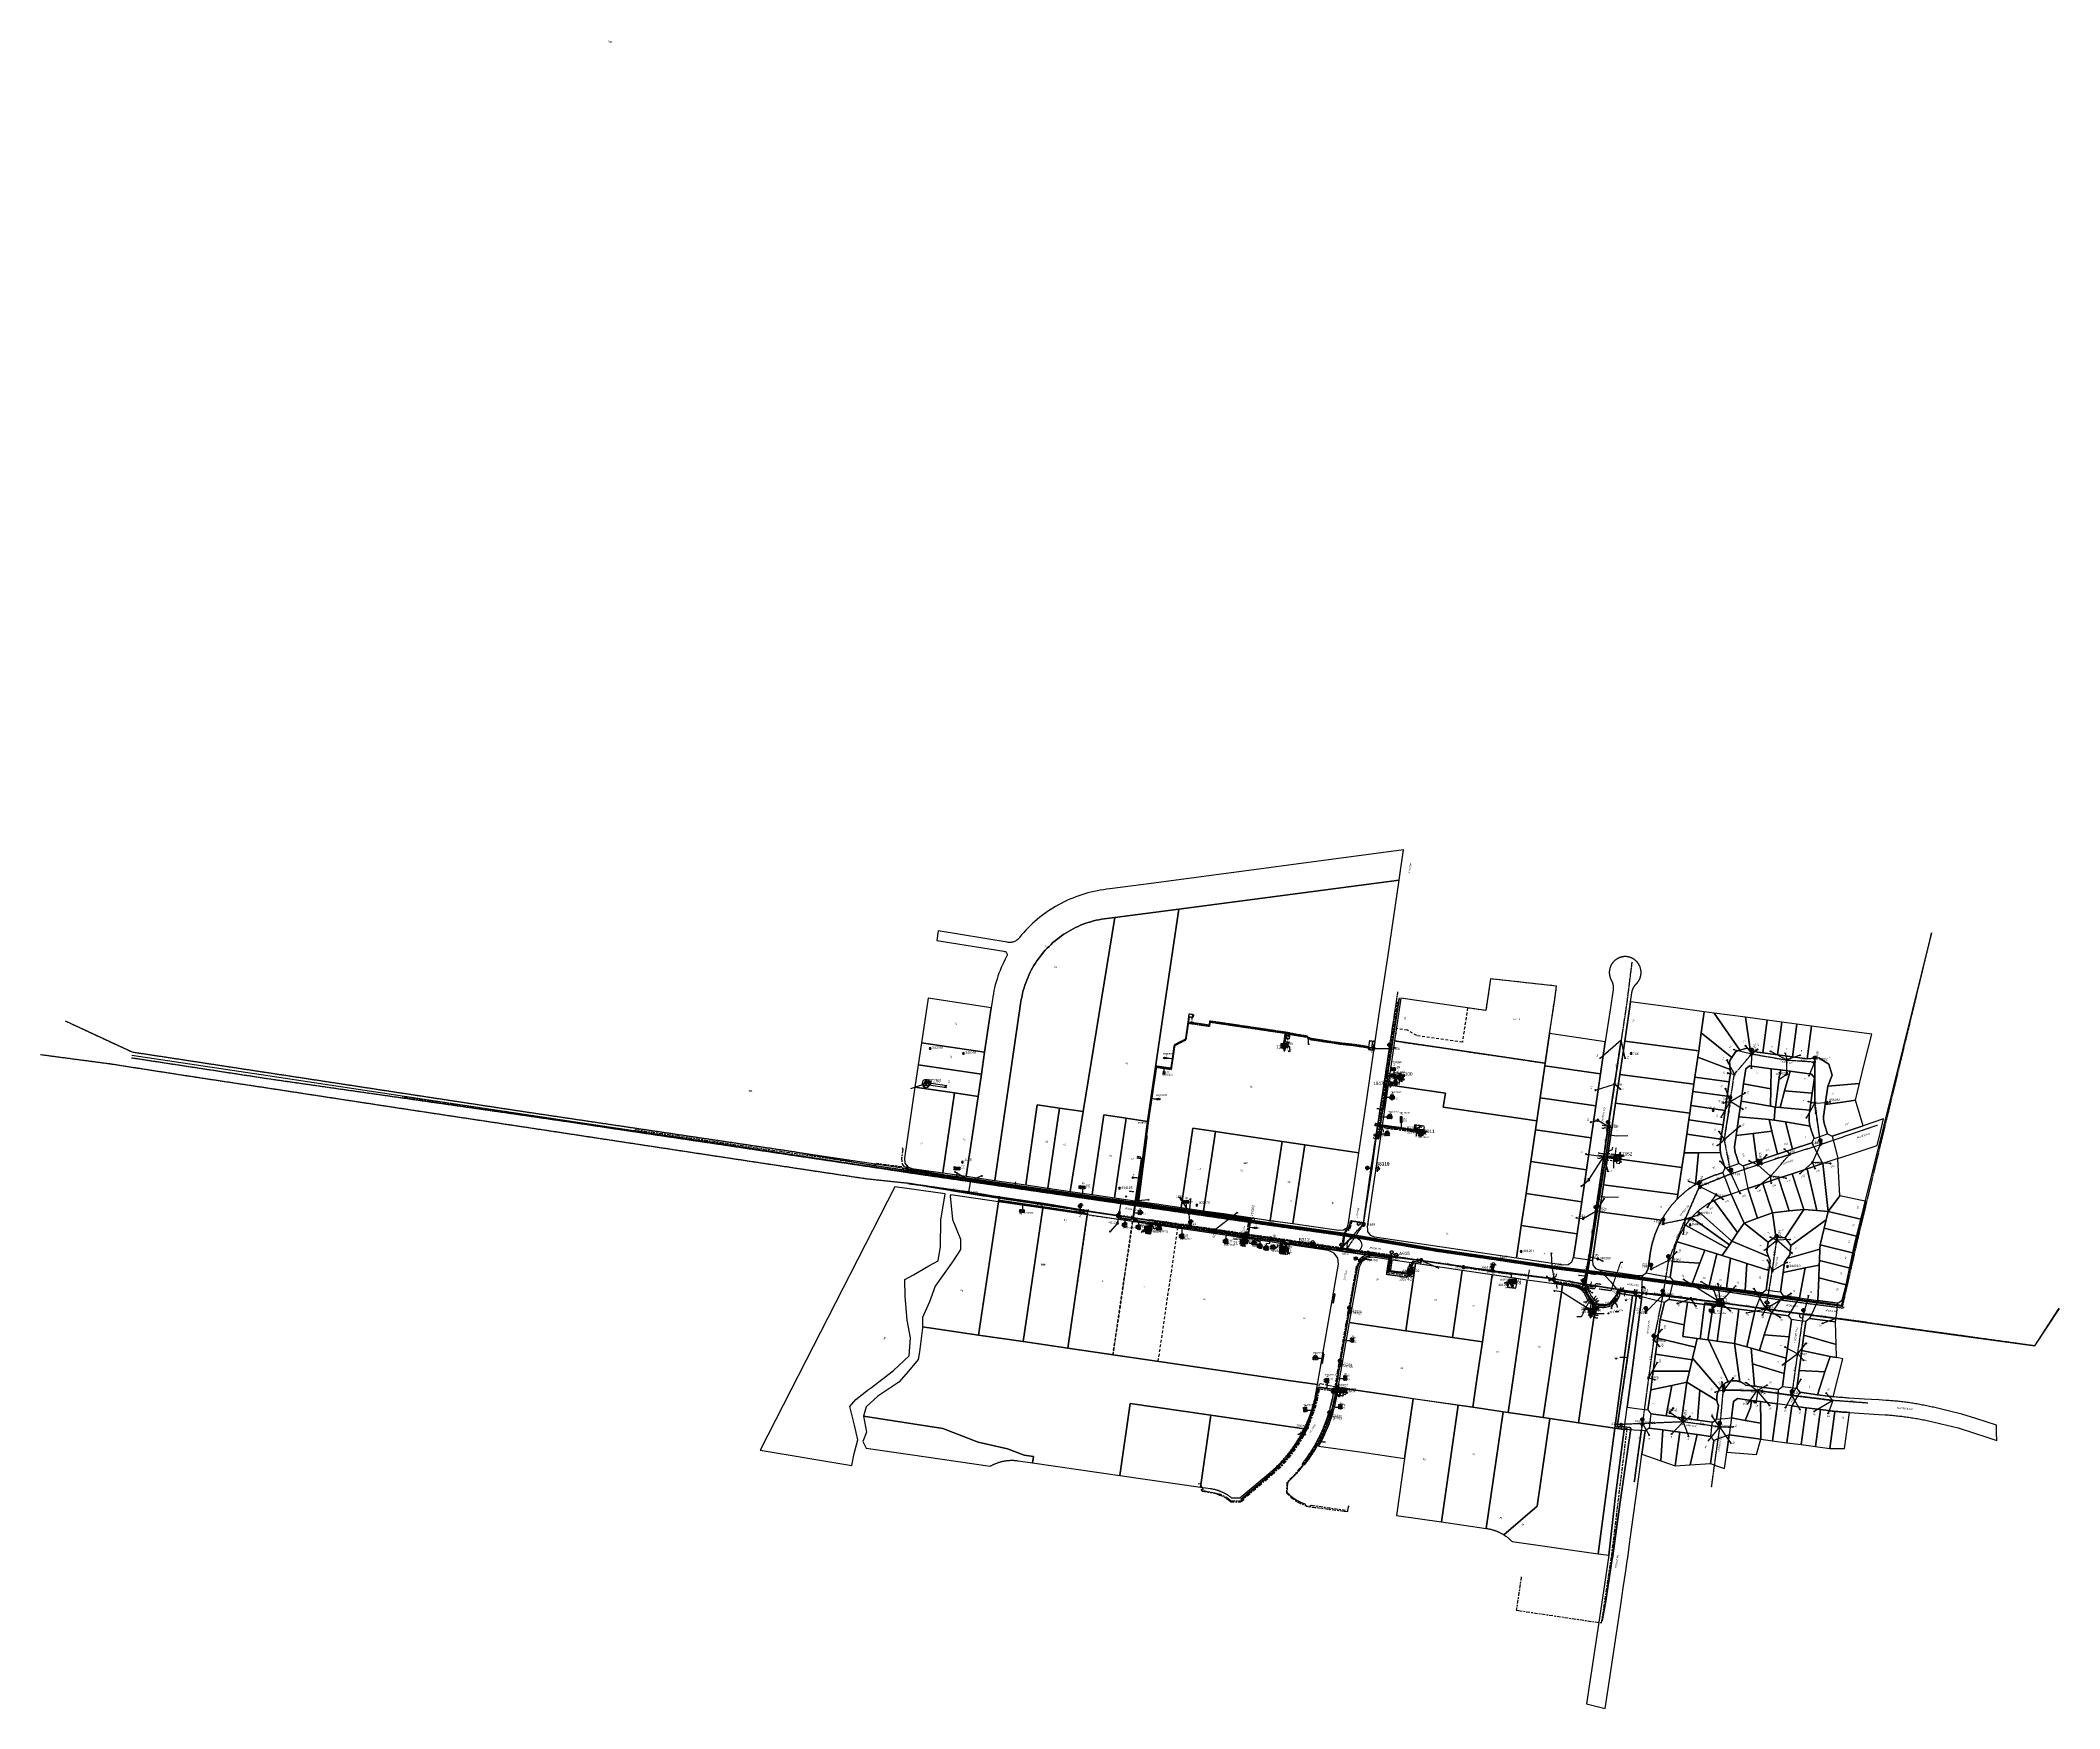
# Model space of a CAD drawing. Header units: metres. Extents: x 303290 to 305422, y 6242588 to 6244350.
import ezdxf
from ezdxf.enums import TextEntityAlignment as Align

# ---------------------------------------------------------------- set-up
doc = ezdxf.new("R2010")
doc.units = ezdxf.units.M
for name, pattern in [('Cable Exist OH', [1, 1, 0]), ('Cable Exist UG', [8.2, 4, -1.2, 1.8, -1.2]), ('Dash', [5, 3, -2]), ('DASHED', [0.75, 0.5, -0.25]), ('HIDDEN', [0.375, 0.25, -0.125]), ('HIDDEN2', [0.1875, 0.125, -0.0625])]:
    doc.linetypes.add(name, pattern=pattern)
doc.layers.get('0').update_dxf_attribs({"color": 6})
for name, color, linetype in [('Cadastre Buildings_SP_EXT', 9, 'Continuous'), ('Cadastre Developer_SP_EXT', 9, 'Continuous'), ('Cadastre Land Parcels_SP_EXT', 9, 'Continuous'), ('Cadastre Other Property_SP_EXT', 9, 'HIDDEN'), ('Cadastre Roads_SP_EXT', 9, 'Continuous'), ('Duct_SP_EXT', 7, 'Continuous'), ('Equip_HV_EXT', 7, 'Continuous'), ('Equip_LV_EXT', 7, 'Continuous'), ('Equip_SL_EXT', 7, 'Continuous'), ('Equip_SP_HV_EXT', 7, 'Continuous'), ('Equip_SP_LV_EXT', 7, 'Continuous'), ('Equip_SP_SL_EXT', 7, 'Continuous'), ('Equip_SP_SL_NEW', 2, 'Continuous'), ('Mains_HV_EXT', 7, 'Continuous'), ('Mains_LV_EXT', 7, 'Continuous'), ('Mains_LV_SL_EXT', 7, 'Continuous'), ('Mains_SL_EXT', 7, 'Continuous'), ('Mains_SL_MOD', 3, 'Continuous'), ('Mains_TR_EXT', 7, 'Continuous'), ('OH_Details_SP_MISC', 7, 'Continuous'), ('Services_SP_EXT', 7, 'Continuous'), ('Sub_SP_EXT', 7, 'Continuous'), ('Sub_SP_TR_HV_LV_EXT', 7, 'Continuous'), ('SupportsOH_SP_EXT', 7, 'Continuous'), ('SupportsOH_SP_TR_HV_LV_SL_EXT', 7, 'Continuous'), ('SupportsUG_SP_LV_EXT', 7, 'Continuous'), ('SupportsUG_SP_LV_SL_EXT', 7, 'Continuous'), ('Trench_SP_EXT', 7, 'Continuous'), ('UNKNOWN_FEATURES', 1, 'DASHED')]:
    doc.layers.add(name, color=color, linetype=linetype)
doc.styles.add('COLUMN_LABEL', font='arial.ttf')
doc.styles.add('HVSW_LABEL', font='arial.ttf')
doc.styles.add('iecARIAL', font='arial.ttf', dxfattribs={"height": 2})
doc.styles.add('iecARIALBOLD', font='arialbd.ttf')
doc.styles.add('iecNAME', font='times.ttf')
doc.styles.add('POLE_LABEL', font='arial.ttf')
doc.styles.add('SL_LABEL', font='arial.ttf')
doc.styles.get("Standard").update_dxf_attribs({"font": 'arial.ttf'})
doc.styles.add('SWITCH_LABEL', font='arial.ttf', dxfattribs={"height": 2.5})
doc.linetypes.add('Cable E OH', pattern='A,9.4,["E",Standard,S=1.7,R=0,X=0,Y=-1],0', length=9.4)
doc.linetypes.add('Cable E UG', pattern='A,6,-0.5,["E",Standard,S=1.7,R=0,X=0.5,Y=-1],-2.9', length=9.4)
doc.linetypes.add('Cable P UG', pattern='A,6,-0.5,["P",Standard,S=1.7,R=0,X=0.5,Y=-1],-2.9', length=9.4)

# ---------------------------------------------------------------- blocks, each defined once
blk = doc.blocks.new('SUB_PADMOUNT_EXT')
for points in [[(0, 0), (-3.84, 1.92), (-3.84, -1.92)], [(0, 0), (3.84, 1.92), (3.84, -1.92)]]:
    blk.add_hatch(color=256).paths.add_polyline_path(points)
for p, q in [((3.84, 1.92), (-3.84, -1.92)), ((-3.84, 1.92), (3.84, -1.92))]:
    blk.add_line(p, q)
blk.add_lwpolyline([(-3.84, -1.92), (3.84, -1.92), (3.84, 1.92), (-3.84, 1.92)], close=True)
for tag, height, flags, p in [('STREET_CODE', 0.2, 9, (1.5, 0)), ('ASSET_NUM', 3.5, 8, (2, 2)), ('CONSTRUCTED_VOLTAGE', 0.2, 9, (1.5, -0.2)), ('OPERATING_VOLTAGE', 0.2, 9, (1.5, -0.6)), ('ORIENTATION', 0.2, 9, (1.5, -0.8)), ('OWNED_BY', 0.2, 9, (1.5, -1)), ('OPERATED_BY', 0.2, 9, (1.5, -1.2)), ('SECONDARY_VOLTAGE', 0.2, 9, (1.5, -1.6)), ('STATE', 0.2, 9, (1.5, -1.8)), ('SUBSTATION_TYPE', 0.2, 9, (1.5, -2.2)), ('STREETNAME', 0.2, 9, (1.5, -3)), ('SUBURB', 0.2, 9, (1.5, -3.2)), ('Z', 0.2, 1, (1.5, -3.6)), ('NO_PHASES', 0.2, 9, (1.5, -0.4)), ('MAINTAINED_BY', 0.2, 9, (1.5, -1.4)), ('PARENT', 0.2, 9, (1.5, -2)), ('USAGE', 0.2, 9, (1.5, -2.4)), ('LEGEND', 0.2, 9, (1.5, -2.6)), ('LOCATION', 0.2, 9, (1.5, -2.8)), ('NOTES', 0.2, 9, (1.5, -3.4))]:
    blk.add_attdef(tag, text='', height=height, dxfattribs=dict(flags=flags)).set_placement(p, align=Align.MIDDLE_LEFT)
blk = doc.blocks.new('SUB_POLE_EXT')
blk.add_wipeout([(0, 4.2), (0.4, 4.2), (0.8, 4.1), (1.2, 4), (1.6, 3.9), (2, 3.7), (2.3, 3.5), (2.7, 3.3), (3, 3), (3.3, 2.7), (3.5, 2.3), (3.8, 1.9), (3.9, 1.6), (4, 1.2), (4.2, 0.6), (4.2, 0), (4.2, -0.6), (4.1, -1.1), (3.9, -1.6), (3.6, -2.2), (3.2, -2.7), (3, -3), (2.7, -3.3), (2.4, -3.5), (2, -3.7), (1.6, -3.9), (1.3, -4), (0.8, -4.1), (0.4, -4.2), (0, -4.2), (-0.4, -4.2), (-0.8, -4.1), (-1.2, -4), (-1.6, -3.9), (-2, -3.7), (-2.4, -3.5), (-2.7, -3.3), (-3, -3), (-3.2, -2.7), (-3.5, -2.3), (-3.7, -2), (-3.9, -1.6), (-4, -1.2), (-4.2, -0.8), (-4.2, -0.1), (-4.2, 0.4), (-4.1, 0.8), (-4, 1.3), (-3.9, 1.6), (-3.7, 2), (-3.5, 2.4), (-3.3, 2.7), (-3, 3), (-2.7, 3.3), (-2.3, 3.5), (-2, 3.7), (-1.6, 3.9), (-1.2, 4), (-0.8, 4.2), (-0.4, 4.2)])
blk.add_line((2.2, 0.5), (2.2, 0.5, 0))
blk.add_lwpolyline([(-4.2, 0, 1), (4.2, 0, 1)], format="xyb", close=True)
blk.add_lwpolyline([(2.1, 0.5), (0, 4.2), (-3.7, -2.1), (3.7, -2.1)], close=True)
for tag, height, flags, p in [('STREET_CODE', 0.2, 9, (1.5, 0)), ('ASSET_NUM', 3.5, 8, (2, 2)), ('CONSTRUCTED_VOLTAGE', 0.2, 9, (1.5, -0.2)), ('NO_PHASES', 0.2, 9, (1.5, -0.4)), ('OPERATING_VOLTAGE', 0.2, 9, (1.5, -0.6)), ('OPERATED_BY', 0.2, 9, (1.5, -0.8)), ('MAINTAINED_BY', 0.2, 9, (1.5, -1)), ('ORIENTATION', 0.2, 9, (1.5, -1.2)), ('OWNED_BY', 0.2, 9, (1.5, -1.4)), ('SECONDARY_VOLTAGE', 0.2, 9, (1.5, -1.6)), ('STATE', 0.2, 9, (1.5, -1.8)), ('SUBSTATION_TYPE', 0.2, 9, (1.5, -2)), ('USAGE', 0.2, 9, (1.5, -2.2)), ('LEGEND', 0.2, 9, (1.5, -2.4)), ('LOCATION', 0.2, 9, (1.5, -2.6)), ('STREETNAME', 0.2, 9, (1.5, -2.8)), ('SUBURB', 0.2, 9, (1.5, -3)), ('NOTES', 0.2, 9, (1.5, -3.2)), ('Z', 0.2, 1, (1.5, -3.4))]:
    blk.add_attdef(tag, text='', height=height, dxfattribs=dict(flags=flags)).set_placement(p, align=Align.MIDDLE_LEFT)
blk = doc.blocks.new('COLUMN_EXT')
blk.add_hatch(color=256).paths.add_polyline_path([(-1.5, 1.5), (-1.5, -1.5), (1.5, -1.5), (1.5, 1.5)])
blk.add_lwpolyline([(-1.5, -1.5), (1.5, -1.5), (1.5, 1.5), (-1.5, 1.5)], close=True)
for tag, height, style, flags, p in [('STRUCTURE_PLANT_NUMBER', 0.2, 'POLE_LABEL', 9, (1.8, 0)), ('ASSET_NUM', 2.5, 'COLUMN_LABEL', 8, (2, 2)), ('STREET_CODE', 0.2, 'COLUMN_LABEL', 9, (1.8, -0.2))]:
    blk.add_attdef(tag, text='', height=height, dxfattribs=dict(style=style, flags=flags)).set_placement(p, align=Align.MIDDLE_LEFT)
at = {"flags": 9}
for tag, p in [('COLUMN_TYPE', (1.8, -0.4)), ('OWNED_BY', (1.8, -0.6)), ('STATE', (1.8, -0.8)), ('USAGE', (1.8, -1)), ('LEGEND', (1.8, -1.2)), ('LOCATION', (1.8, -1.4)), ('STREETNAME', (1.8, -1.6)), ('SUBURB', (1.8, -1.8)), ('NOTES', (1.8, -2))]:
    blk.add_attdef(tag, text='', height=0.2, dxfattribs=at).set_placement(p, align=Align.MIDDLE_LEFT)
at = {"flags": 1}
blk.add_attdef('Z', (1.8, -2.4), '', height=0.2, dxfattribs=at)
blk = doc.blocks.new('PILLAR_EXT')
blk.add_hatch(color=256).paths.add_polyline_path([(-2.475, 0.99), (-2.475, -0.99), (2.475, -0.99), (2.475, 0.99)])
blk.add_lwpolyline([(-2.475, -0.99), (2.475, -0.99), (2.475, 0.99), (-2.475, 0.99)], close=True)
for tag, p, flags in [('OWNED_BY', (0, -0.2), 9), ('STATE', (0, -0.4), 9), ('SUPPORT_TYPE', (0, -0.6), 9), ('STREETNAME', (0, -1.8), 9), ('SUBURB', (0, -2), 1), ('USAGE', (0, -0.8), 9), ('LEGEND', (0, -1), 9), ('LOCATION', (0, -1.2), 9), ('NOTES', (0, -1.4), 9), ('PARENT', (0, -1.6), 9)]:
    blk.add_attdef(tag, p, '', height=0.2, dxfattribs=dict(flags=flags))
at = {"style": 'iecARIAL', "flags": 8}
blk.add_attdef('ASSET_NUM', (1.5, 3.5), '', height=2.5, dxfattribs=at)
blk = doc.blocks.new('DUCT_EXT')
blk.add_circle((0, 0.8), 0.8)
at = {"flags": 1}
blk.add_attdef('Z', (0, 0), '', height=0.2, dxfattribs=at)
at = {"flags": 9}
for tag, p in [('DUCT_CODE', (0, 0)), ('XSECT_TYPE', (0, -0.2)), ('FB_REFERENCE', (0, -0.4)), ('STATE', (0, -0.6)), ('NOTES', (0, -0.8))]:
    blk.add_attdef(tag, text='', height=0.2, dxfattribs=at).set_placement(p, align=Align.MIDDLE_LEFT)
blk = doc.blocks.new('LV_OH_LINKS_OPEN_EXT')
for p, q in [((-0.2, 5), (-0.2, 5.5)), ((-0.2, 3), (-0.2, 2.5)), ((0.2, 5), (0.2, 5.5)), ((0.2, 3), (0.2, 2.5))]:
    blk.add_line(p, q)
blk.add_lwpolyline([(0, 3, 1), (0, 5, 1)], format="xyb", close=True)
at = {"flags": 1}
blk.add_attdef('Z', (0, 0), '', height=0.2, dxfattribs=at)
at = {"flags": 9}
for tag, p in [('ACTUAL_STATUS', (0, 0)), ('CONSTRUCTED_VOLTAGE', (0, -0.2)), ('NO_PHASES', (0, -0.4)), ('OPERATING_VOLTAGE', (0, -0.6)), ('ORIENTATION', (0, -0.8)), ('OWNED_BY', (0, -1)), ('STATE', (0, -1.2)), ('SWITCH_TYPE', (0, -1.4)), ('USAGE', (0, -1.6)), ('LEGEND', (0, -1.8)), ('NOTES', (0, -2))]:
    blk.add_attdef(tag, text='', height=0.2, dxfattribs=at).set_placement(p, align=Align.MIDDLE_LEFT)
blk = doc.blocks.new('LV_OH_LINKS_CLOSED_EXT')
for p, q in [((-0.2, 5), (-0.2, 3)), ((0.2, 5), (0.2, 3))]:
    blk.add_line(p, q)
blk.add_lwpolyline([(0, 3, 1), (0, 5, 1)], format="xyb", close=True)
at = {"flags": 1}
blk.add_attdef('Z', (0, 0), '', height=0.2, dxfattribs=at)
at = {"flags": 9}
for tag, p in [('ACTUAL_STATUS', (0, 0)), ('CONSTRUCTED_VOLTAGE', (0, -0.2)), ('NO_PHASES', (0, -0.4)), ('OPERATING_VOLTAGE', (0, -0.6)), ('ORIENTATION', (0, -0.8)), ('OWNED_BY', (0, -1)), ('STATE', (0, -1.2)), ('SWITCH_TYPE', (0, -1.4)), ('USAGE', (0, -1.6)), ('NOTES', (0, -1.8))]:
    blk.add_attdef(tag, text='', height=0.2, dxfattribs=at).set_placement(p, align=Align.MIDDLE_LEFT)
blk = doc.blocks.new('LV_OH_LINKS_DISTFUSE_EXT')
for p, q in [((0, 0), (0.96, 0)), ((3.84, 0), (4.8, 0))]:
    blk.add_line(p, q)
blk.add_lwpolyline([(3.84, -1.2), (3.84, 1.2), (0.96, -1.2), (0.96, 1.2)], close=True)
at = {"flags": 9}
for tag, p in [('ACTUAL_STATUS', (0, 0)), ('CONSTRUCTED_VOLTAGE', (0, -0.2)), ('OPERATING_VOLTAGE', (0, -0.6)), ('ORIENTATION', (0, -0.8)), ('OWNED_BY', (0, -1)), ('STATE', (0, -1.2)), ('SWITCH_TYPE', (0, -1.4)), ('NO_PHASES', (0, -0.4)), ('USAGE', (0, -1.6)), ('NOTES', (0, -1.8))]:
    blk.add_attdef(tag, text='', height=0.2, dxfattribs=at).set_placement(p, align=Align.MIDDLE_LEFT)
at = {"flags": 1}
blk.add_attdef('Z', (0, 0), '', height=0.2, dxfattribs=at)
blk = doc.blocks.new('SL_LANTERN_EXT')
at = {"lineweight": 40}
for p, q in [((-2.3, 4.2), (2.2, 4.2)), ((-1.5, 5.7), (-1.1, 5.3)), ((-1.5, 2.8), (-1.1, 3.2)), ((0, 2), (0, 6.5)), ((0, 0), (0, 2.7)), ((1.5, 5.7), (1.1, 5.3)), ((1.5, 2.8), (1.1, 3.2))]:
    blk.add_line(p, q, dxfattribs=at)
blk.add_circle((0, 4.2), 1.5, dxfattribs=at)
at = {"style": 'iecARIAL', "flags": 8}
blk.add_attdef('ASSET_NUM', (1.5, 1.5), '', height=2.5, dxfattribs=at)
for tag, p, height, flags in [('CONSTRUCTED_VOLTAGE', (1, -0.7), 0.2, 9), ('CONTROL_TYPE', (1, -0.9), 0.2, 9), ('LANTERN_PURPOSE', (1, -1.1), 0.2, 9), ('LANTERN_TYPE', (1, -1.3), 0.2, 9), ('NO_PHASES', (1, -1.5), 0.2, 9), ('OPERATING_VOLTAGE', (1, -1.7), 0.2, 9), ('ORIENTATION', (1, -1.9), 0.2, 9), ('OWNED_BY', (1, -2.1), 0.2, 9), ('STATE', (1, -2.3), 0.2, 9), ('USAGE', (1, -2.5), 0.2, 9), ('CEXIST', (1, -2.7), 0.2, 9), ('CNEW', (1, -2.9), 0.2, 9), ('CNUMBER', (1, -3.1), 0.2, 9), ('CREMOVE', (1, -3.3), 0.2, 9), ('CREPLACE', (1, -3.5), 0.2, 9), ('LKINGHEIGHT', (1, -3.7), 0.2, 9), ('LBRACKET', (1, -3.9), 0.2, 9), ('LBRACKETVOCAB', (1, -4.1), 0.2, 9), ('LCATEGORY', (1, -4.3), 0.2, 9), ('LCHARGE1', (1, -4.5), 0.2, 9), ('LCHARGE1PERCENT', (1, -4.7), 0.2, 9), ('LCHARGE2', (1, -4.9), 0.2, 9), ('LCHARGE2PERCENT', (1, -5.1), 0.2, 9), ('LCHARGE3', (1, -5.3), 0.2, 9), ('LCHARGE3PERCENT', (1, -5.5), 0.2, 9), ('LEXIST', (1, -5.7), 0.2, 9), ('LLAMP', (1, -5.9), 0.2, 9), ('LLAMPVOCAB', (1, -6.1), 0.2, 9), ('LMAST', (1, -6.3), 0.2, 9), ('LMASTVOCAB', (1, -6.5), 0.2, 9), ('LNEW', (1, -6.7), 0.2, 9), ('LANTNUMBER', (1, -6.9), 0.2, 9), ('LOUTREACH', (1, -7.3), 0.2, 9), ('LOUTREACHVOCAB', (1, -7.5), 0.2, 9), ('LRATECODE', (1, -7.7), 0.2, 9), ('LREMOVE', (1, -7.9), 0.2, 9), ('LREPLACE', (1, -8.1), 0.2, 9), ('LTYPE', (1, -8.3), 0.2, 9), ('LTYPEVOCAB', (1, -8.5), 0.2, 9), ('LEGEND', (1, -8.7), 0.2, 9), ('LOCATION', (1, -8.9), 0.2, 9), ('NOTES', (1, -9.1), 0.2, 9), ('STREETNAME', (1, -9.3), 0.2, 9), ('SUBURB', (1, -9.5), 0.2, 1), ('LNUMBER', (2.2, -3.3), 2.5, 8)]:
    blk.add_attdef(tag, p, '', height=height, dxfattribs=dict(flags=flags))
blk = doc.blocks.new('*U152')
at = {"lineweight": 40}
for p, q in [((-2.1, 0.2), (-6.6, 0.7)), ((-5.7, 2.1), (-5.3, 1.6)), ((-4.6, -1.8), (-4.2, 2.7)), ((-2.8, 1.8), (-3.2, 1.4)), ((0, 0), (-2.9, 0.3)), ((-6, -0.8), (-5.5, -0.5)), ((-3.1, -1.1), (-3.4, -0.7))]:
    blk.add_line(p, q, dxfattribs=at)
blk.add_circle((-4.4, 0.5), 1.5, dxfattribs=at)
at = {"style": 'iecARIAL', "flags": 8}
blk.add_attdef('ASSET_NUM', (1.5, 1.5), '', height=2.5, dxfattribs=at)
for tag, p, height, flags in [('CONSTRUCTED_VOLTAGE', (1, -0.7), 0.2, 9), ('CONTROL_TYPE', (1, -0.9), 0.2, 9), ('LANTERN_PURPOSE', (1, -1.1), 0.2, 9), ('LANTERN_TYPE', (1, -1.3), 0.2, 9), ('NO_PHASES', (1, -1.5), 0.2, 9), ('OPERATING_VOLTAGE', (1, -1.7), 0.2, 9), ('ORIENTATION', (1, -1.9), 0.2, 9), ('OWNED_BY', (1, -2.1), 0.2, 9), ('STATE', (1, -2.3), 0.2, 9), ('USAGE', (1, -2.5), 0.2, 9), ('CEXIST', (1, -2.7), 0.2, 9), ('CNEW', (1, -2.9), 0.2, 9), ('CNUMBER', (1, -3.1), 0.2, 9), ('CREMOVE', (1, -3.3), 0.2, 9), ('CREPLACE', (1, -3.5), 0.2, 9), ('LKINGHEIGHT', (1, -3.7), 0.2, 9), ('LBRACKET', (1, -3.9), 0.2, 9), ('LBRACKETVOCAB', (1, -4.1), 0.2, 9), ('LCATEGORY', (1, -4.3), 0.2, 9), ('LCHARGE1', (1, -4.5), 0.2, 9), ('LCHARGE1PERCENT', (1, -4.7), 0.2, 9), ('LCHARGE2', (1, -4.9), 0.2, 9), ('LCHARGE2PERCENT', (1, -5.1), 0.2, 9), ('LCHARGE3', (1, -5.3), 0.2, 9), ('LCHARGE3PERCENT', (1, -5.5), 0.2, 9), ('LEXIST', (1, -5.7), 0.2, 9), ('LLAMP', (1, -5.9), 0.2, 9), ('LLAMPVOCAB', (1, -6.1), 0.2, 9), ('LMAST', (1, -6.3), 0.2, 9), ('LMASTVOCAB', (1, -6.5), 0.2, 9), ('LNEW', (1, -6.7), 0.2, 9), ('LANTNUMBER', (1, -6.9), 0.2, 9), ('LOUTREACH', (1, -7.3), 0.2, 9), ('LOUTREACHVOCAB', (1, -7.5), 0.2, 9), ('LRATECODE', (1, -7.7), 0.2, 9), ('LREMOVE', (1, -7.9), 0.2, 9), ('LREPLACE', (1, -8.1), 0.2, 9), ('LTYPE', (1, -8.3), 0.2, 9), ('LTYPEVOCAB', (1, -8.5), 0.2, 9), ('LEGEND', (1, -8.7), 0.2, 9), ('LOCATION', (1, -8.9), 0.2, 9), ('NOTES', (1, -9.1), 0.2, 9), ('STREETNAME', (1, -9.3), 0.2, 9), ('SUBURB', (1, -9.5), 0.2, 1), ('LNUMBER', (2.2, -3.3), 2.5, 8)]:
    blk.add_attdef(tag, p, '', height=height, dxfattribs=dict(flags=flags))
blk = doc.blocks.new('SL_NIGHTWATCH_EXT')
at = {"lineweight": 40}
h = blk.add_hatch(color=256, dxfattribs=at)
h.paths.add_polyline_path([(0.4, 2, 0.098491), (-0.4, 2), (-0.2, 1, -0.098491), (0.2, 1)])
h.paths.add_polyline_path([(0.6, 0.8, -0.098491), (0.8, 0.6), (1.7, 1.1, 0.098491), (1.1, 1.7)])
h.paths.add_polyline_path([(1, 0.2, -0.098491), (1, -0.2), (2, -0.4, 0.098491), (2, 0.4)])
h.paths.add_polyline_path([(0.8, -0.6, -0.098491), (0.6, -0.8), (1.1, -1.7, 0.098491), (1.7, -1.1)])
h.paths.add_polyline_path([(-0.2, -1), (-0.4, -2, 0.098491), (0.4, -2), (0.2, -1, -0.098491)])
h.paths.add_polyline_path([(-0.8, -0.6), (-1.7, -1.1, 0.098491), (-1.1, -1.7), (-0.6, -0.8, -0.098491)])
h.paths.add_polyline_path([(-1, 0.2), (-2, 0.4, 0.098491), (-2, -0.4), (-1, -0.2, -0.098491)])
h.paths.add_polyline_path([(-1.1, 1.7, 0.098491), (-1.7, 1.1), (-0.8, 0.6, -0.098491), (-0.6, 0.8)])
for p, q in [((-1.2, 1.6), (-1.2, 1.6, 0)), ((-1.1, 1.6), (-1.1, 1.6, 0)), ((1.1, 1.6), (1.1, 1.6, 0)), ((-0.9, -0.6), (-0.9, -0.6, 0)), ((0.8, -0.6), (0.8, -0.6, 0)), ((1.1, -1.6), (1.1, -1.6, 0)), ((2, -0.4), (2, -0.4, 0))]:
    blk.add_line(p, q, dxfattribs=at)
for points in [[(-1, 0.2, 0.098491), (-1, -0.2), (-2, -0.4, -0.098491), (-2, 0.4)], [(-0.6, 0.8, 0.098491), (-0.8, 0.6), (-1.7, 1.1, -0.098491), (-1.1, 1.7)], [(-0.2, 1, -0.098491), (0.2, 1), (0.4, 2, 0.098491), (-0.4, 2)], [(0.8, 0.6), (1.7, 1.1, 0.098491), (1.1, 1.7), (0.6, 0.8, -0.098491)], [(1, -0.2), (2, -0.4, 0.098491), (2, 0.4), (1, 0.2, -0.098491)], [(-0.8, -0.6, 0.098491), (-0.6, -0.8), (-1.1, -1.7, -0.098491), (-1.7, -1.1)], [(0.2, -1), (0.4, -2, -0.098491), (-0.4, -2), (-0.2, -1, 0.098491)], [(0.6, -0.8), (1.1, -1.7, 0.098491), (1.7, -1.1), (0.8, -0.6, -0.098491)]]:
    blk.add_lwpolyline(points, format="xyb", close=True, dxfattribs=at)
blk.add_circle((0, 0), 1, dxfattribs=at)
blk = doc.blocks.new('CCP_EXT')
blk.add_wipeout([(0, 0.6), (0.6, 0), (0, -0.6), (-0.6, 0)])
blk.add_lwpolyline([(-0.6, 0), (0, 0.6), (0.6, 0), (0, -0.6), (-0.6, 0)])
at = {"flags": 1}
blk.add_attdef('Z', (0, 0), '', height=0.2, dxfattribs=at)
at = {"flags": 9}
for tag, p in [('CCP_TYPE', (0, 0)), ('CONSTRUCTED_VOLTAGE', (0, -0.2)), ('NO_PHASES', (0, -0.4)), ('OPERATING_VOLTAGE', (0, -0.6)), ('ORIENTATION', (0, -0.8)), ('OWNED_BY', (0, -1)), ('USAGE', (0, -1.2)), ('LEGEND', (0, -1.4)), ('LIFE_SUPPORT', (0, -1.6)), ('STATE', (0, -1.8)), ('NOTES', (0, -2))]:
    blk.add_attdef(tag, text='', height=0.2, dxfattribs=at).set_placement(p, align=Align.MIDDLE_LEFT)
blk = doc.blocks.new('POLE_EXT')
blk.add_hatch(color=256).paths.add_polyline_path([(-1, 0, 1), (1, 0, 1)])
blk.add_lwpolyline([(-1, 0, 1), (1, 0, 1)], format="xyb", close=True)
for tag, height, flags, p in [('pNumber', 2.5, 8, (-17.8, 2.1)), ('OWNED_BY', 0.2, 9, (1.4, -0.4)), ('PARENT', 0.2, 9, (1.4, -0.6)), ('SPECIAL_USE', 0.2, 9, (1.4, -0.8)), ('STATE', 0.2, 9, (1.4, -1)), ('USAGE', 0.2, 9, (1.4, -1.2)), ('cLV', 0.2, 9, (1.4, -1.4)), ('hDepth', 0.2, 9, (1.4, -1.6)), ('hDia', 0.2, 9, (1.4, -1.8)), ('cHV', 0.2, 9, (1.4, -2)), ('LBRACKET', 0.2, 9, (1.4, -2.2)), ('LExisting', 0.2, 9, (1.4, -2.4)), ('LANTNUMBER', 0.2, 9, (1.4, -2.6)), ('LOther', 0.2, 9, (1.4, -2.8)), ('LRemove', 0.2, 9, (1.4, -3)), ('LEGEND', 0.2, 9, (1.4, -3.2)), ('cLinedev', 0.2, 9, (1.4, -3.4)), ('LOCATION', 0.2, 9, (1.4, -3.6)), ('pExisting', 0.2, 9, (1.4, -3.8)), ('PFNUMBER', 0.2, 9, (1.4, -4)), ('NEWPFNUMBER', 0.2, 9, (1.4, -4.2)), ('pFooting', 0.2, 9, (1.4, -4.4)), ('pNew', 0.2, 9, (1.4, -4.6)), ('pRelocate', 0.2, 9, (1.4, -5)), ('pRemove', 0.2, 9, (1.4, -5.2)), ('pReplace', 0.2, 9, (1.4, -5.4)), ('pStay', 0.2, 9, (1.4, -5.6)), ('pType', 0.2, 9, (1.4, -5.8)), ('cspan', 0.2, 9, (1.4, -6)), ('STREETNAME', 0.2, 9, (1.4, -6.2)), ('SUBURB', 0.2, 9, (1.4, -6.4)), ('NOTES', 0.2, 9, (1.4, -6.6)), ('MAINTAINED_BY', 0.2, 9, (1.4, -6.8)), ('OPERATED_BY', 0.2, 9, (1.4, -7))]:
    blk.add_attdef(tag, text='', height=height, dxfattribs=dict(flags=flags)).set_placement(p, align=Align.MIDDLE_LEFT)
at = {"style": 'POLE_LABEL'}
for tag, height, flags, p in [('STRUCTURE_PLANT_NUMBER', 0.2, 9, (1.4, 0)), ('ASSET_NUM', 2.5, 8, (2, 2)), ('STREET_CODE', 0.2, 9, (1.4, -0.2))]:
    blk.add_attdef(tag, text='', height=height, dxfattribs=dict(at, flags=flags)).set_placement(p, align=Align.MIDDLE_LEFT)
at = {"flags": 1}
blk.add_attdef('Z', (1.4, -7.3), '', height=0.2, dxfattribs=at)
blk = doc.blocks.new('HV_STJ_EXT')
h = blk.add_hatch(color=256)
edge = h.paths.add_edge_path()
edge.add_ellipse((-0.6, 0.1), major_axis=(0.226, 0.226), ratio=1, start_angle=45, end_angle=135)
edge.add_line((-0.9, 0.1), (-0.9, -0.1))
edge.add_ellipse((-0.6, -0.1), major_axis=(0.226, 0.226), ratio=1, start_angle=135, end_angle=225)
edge.add_line((-0.6, -0.5), (0.6, -0.5))
edge.add_ellipse((0.6, -0.1), major_axis=(-0.226, 0.226), ratio=1, start_angle=135, end_angle=225)
edge.add_line((0.9, -0.1), (0.9, 0.1))
edge.add_ellipse((0.6, 0.1), major_axis=(-0.226, 0.226), ratio=1, start_angle=225, end_angle=315)
edge.add_line((0.6, 0.5), (-0.6, 0.5))
blk.add_lwpolyline([(-0.9, 0.1), (-0.9, -0.1, 0.414214), (-0.6, -0.5), (0.6, -0.5, 0.414214), (0.9, -0.1), (0.9, 0.1, 0.414214), (0.6, 0.5), (-0.6, 0.5, 0.414214)], format="xyb", close=True)
for tag, flags, p in [('ORIENTATION', 9, (1.5, 0)), ('USAGE', 9, (1.5, -0.2)), ('LEGEND', 9, (1.5, -0.4)), ('NOTES', 9, (1.5, -0.6)), ('Z', 1, (1.5, -0.8))]:
    blk.add_attdef(tag, text='', height=0.2, dxfattribs=dict(flags=flags)).set_placement(p, align=Align.MIDDLE_LEFT)
blk = doc.blocks.new('LV_STJ_EXT')
h = blk.add_hatch(color=256)
edge = h.paths.add_edge_path()
edge.add_ellipse((-0.6, 0.1), major_axis=(0.226, 0.226), ratio=1, start_angle=45, end_angle=135)
edge.add_line((-0.9, 0.1), (-0.9, -0.1))
edge.add_ellipse((-0.6, -0.1), major_axis=(0.226, 0.226), ratio=1, start_angle=135, end_angle=225)
edge.add_line((-0.6, -0.5), (0.6, -0.5))
edge.add_ellipse((0.6, -0.1), major_axis=(-0.226, 0.226), ratio=1, start_angle=135, end_angle=225)
edge.add_line((0.9, -0.1), (0.9, 0.1))
edge.add_ellipse((0.6, 0.1), major_axis=(-0.226, 0.226), ratio=1, start_angle=225, end_angle=315)
edge.add_line((0.6, 0.5), (-0.6, 0.5))
blk.add_lwpolyline([(-0.9, 0.1), (-0.9, -0.1, 0.414214), (-0.6, -0.5), (0.6, -0.5, 0.414214), (0.9, -0.1), (0.9, 0.1, 0.414214), (0.6, 0.5), (-0.6, 0.5, 0.414214)], format="xyb", close=True)
at = {"flags": 1}
blk.add_attdef('Z', (0, 0), '', height=0.2, dxfattribs=at)
at = {"flags": 9}
for tag, p in [('ORIENTATION', (0, 0)), ('USAGE', (0, -0.2)), ('LEGEND', (0, -0.4)), ('NOTES', (0, -0.6))]:
    blk.add_attdef(tag, text='', height=0.2, dxfattribs=at).set_placement(p, align=Align.MIDDLE_LEFT)
blk = doc.blocks.new('WARNING_FEATURE_EXT')
h = blk.add_hatch(color=2)
h.dxf.hatch_style = 1
h.paths.add_polyline_path([(0, 2), (-1, 0), (1, 0)])
at = {"color": 18, "true_color": 0x000000}
blk.add_lwpolyline([(-1, 0), (0, 2), (1, 0)], close=True, dxfattribs=at)
at = {"color": 18, "true_color": 0x000000, "insert": (0, 0.9), "char_height": 1.5, "attachment_point": 5, "line_spacing_factor": 1.5, "style": 'iecNAME'}
blk.add_mtext_dynamic_manual_height_columns('!', width=1.5, gutter_width=4, heights=[0], dxfattribs=at)
at = {"color": 2, "flags": 1}
for tag, p in [('STATE', (1.2, 2)), ('HAZMAT_ID', (1.2, 0.7))]:
    blk.add_attdef(tag, p, '', height=0.8, dxfattribs=at)
at = {"color": 2}
blk.add_attdef('WARNING_TYPE', text='', height=1, dxfattribs=at).set_placement((-4.1, -1.2), (4.9, -1.2), align=Align.ALIGNED)
at = {"color": 2, "flags": 1}
blk.add_attdef('WARNING_DESC', text='', height=0.8, dxfattribs=at).set_placement((1.2, -0.6), align=Align.MIDDLE_CENTER)
blk = doc.blocks.new('LV_UG_LINKS_CLOSED_EXT')
blk.add_wipeout([(-1.1, 1.1), (-1.2, 0.9), (-1.3, 0.8), (-1.4, 0.6), (-1.4, 0.4), (-1.5, 0.2), (-1.5, 0), (-1.5, -0.1), (-1.5, -0.3), (-1.4, -0.5), (-1.3, -0.7), (-1.2, -0.8), (-1.1, -1), (-1, -1.1), (-0.8, -1.2), (-0.7, -1.3), (-0.5, -1.4), (-0.3, -1.5), (-0.1, -1.5), (0, -1.5), (0.2, -1.5), (0.4, -1.4), (0.6, -1.4), (0.8, -1.3), (0.9, -1.2), (1.1, -1.1), (1.2, -0.9), (1.3, -0.8), (1.4, -0.6), (1.4, -0.4), (1.5, -0.2), (1.5, 0), (1.5, 0.1), (1.5, 0.3), (1.4, 0.5), (1.3, 0.7), (1.2, 0.8), (1.1, 1), (1, 1.1), (0.8, 1.2), (0.7, 1.3), (0.5, 1.4), (0.3, 1.5), (0.1, 1.5), (0, 1.5), (-0.2, 1.5), (-0.4, 1.4), (-0.6, 1.4), (-0.8, 1.3), (-0.9, 1.2)])
for p, q in [((-0.2, -1.5), (-0.2, 1.5)), ((0.2, -1.5), (0.2, 1.5))]:
    blk.add_line(p, q)
blk.add_circle((0, 0), 1.5)
at = {"flags": 1}
blk.add_attdef('Z', (0, 0), '', height=0.2, dxfattribs=at)
at = {"flags": 9}
for tag, p in [('ACTUAL_STATUS', (0, 0)), ('CONSTRUCTED_VOLTAGE', (0, -0.2)), ('NO_PHASES', (0, -0.4)), ('OPERATING_VOLTAGE', (0, -0.6)), ('ORIENTATION', (0, -0.8)), ('STATE', (0, -1)), ('SWITCH_TYPE', (0, -1.2)), ('USAGE', (0, -1.4)), ('NOTES', (0, -1.6))]:
    blk.add_attdef(tag, text='', height=0.2, dxfattribs=at).set_placement(p, align=Align.MIDDLE_LEFT)
blk = doc.blocks.new('LV_UG_DFUSE_CLOSED_EXT')
for points in [[(1, 0), (0, 0)], [(5, -0.7), (2.2, 0.7)], [(5, 0.7), (2.2, -0.7)], [(6.2, 0), (7.2, 0)]]:
    blk.add_lwpolyline(points)
for centre in [(1.8, 0), (5.4, 0)]:
    blk.add_circle(centre, 0.8)
at = {"flags": 1}
blk.add_attdef('Z', (0, 0), '', height=0.2, dxfattribs=at)
at = {"flags": 9}
for tag, p in [('ACTUAL_STATUS', (0, 0)), ('CONSTRUCTED_VOLTAGE', (0, -0.2)), ('NO_PHASES', (0, -0.4)), ('OPERATING_VOLTAGE', (0, -0.6)), ('ORIENTATION', (0, -0.8)), ('STATE', (0, -1)), ('SWITCH_TYPE', (0, -1.2)), ('USAGE', (0, -1.4)), ('NOTES', (0, -1.6))]:
    blk.add_attdef(tag, text='', height=0.2, dxfattribs=at).set_placement(p, align=Align.MIDDLE_LEFT)
blk = doc.blocks.new('LV_UG_LINKS_OPEN_EXT')
for p, q in [((-0.2, 1.5), (-0.2, 2.2)), ((0.2, 1.5), (0.2, 2.2)), ((-0.2, -1.5), (-0.2, -2.2)), ((0.2, -1.5), (0.2, -2.2))]:
    blk.add_line(p, q)
at = {"flags": 1}
blk.add_attdef('Z', (0, 0), '', height=0.2, dxfattribs=at)
at = {"flags": 9}
for tag, p in [('ACTUAL_STATUS', (0, 0)), ('CONSTRUCTED_VOLTAGE', (0, -0.2)), ('NO_PHASES', (0, -0.4)), ('OPERATING_VOLTAGE', (0, -0.6)), ('ORIENTATION', (0, -0.8)), ('STATE', (0, -1)), ('SWITCH_TYPE', (0, -1.2)), ('USAGE', (0, -1.4)), ('NOTES', (0, -1.6))]:
    blk.add_attdef(tag, text='', height=0.2, dxfattribs=at).set_placement(p, align=Align.MIDDLE_LEFT)
blk.add_wipeout([(-0.2, 1.5), (-0.4, 1.4), (-0.6, 1.4), (-0.8, 1.3), (-0.9, 1.2), (-1.1, 1), (-1.2, 0.9), (-1.3, 0.7), (-1.4, 0.6), (-1.4, 0.4), (-1.5, 0.2), (-1.5, 0), (-1.5, -0.2), (-1.5, -0.3), (-1.4, -0.5), (-1.3, -0.7), (-1.2, -0.9), (-1.1, -1), (-1, -1.1), (-0.8, -1.2), (-0.7, -1.3), (-0.5, -1.4), (-0.3, -1.5), (-0.1, -1.5), (0.1, -1.5), (0.2, -1.5), (0.4, -1.4), (0.6, -1.4), (0.8, -1.3), (0.9, -1.2), (1.1, -1), (1.2, -0.9), (1.3, -0.7), (1.4, -0.6), (1.4, -0.4), (1.5, -0.2), (1.5, 0), (1.5, 0.2), (1.5, 0.3), (1.4, 0.5), (1.3, 0.7), (1.2, 0.9), (1.1, 1), (1, 1.1), (0.8, 1.2), (0.7, 1.3), (0.5, 1.4), (0.3, 1.5), (0.1, 1.5), (-0.1, 1.5)])
blk.add_lwpolyline([(0, -1.5, 1), (0, 1.5, 1)], format="xyb", close=True)
blk = doc.blocks.new('LV_UG_DFUSE_OPEN_EXT')
for points in [[(1, 0), (0, 0)], [(6.2, 0), (7.2, 0)]]:
    blk.add_lwpolyline(points)
for centre in [(1.8, 0), (5.4, 0)]:
    blk.add_circle(centre, 0.8)
at = {"flags": 1}
blk.add_attdef('Z', (0, 0), '', height=0.2, dxfattribs=at)
at = {"flags": 9}
for tag, p in [('ACTUAL_STATUS', (0, 0)), ('CONSTRUCTED_VOLTAGE', (0, -0.2)), ('NO_PHASES', (0, -0.4)), ('OPERATING_VOLTAGE', (0, -0.6)), ('ORIENTATION', (0, -0.8)), ('STATE', (0, -1)), ('SWITCH_TYPE', (0, -1.2)), ('USAGE', (0, -1.4)), ('NOTES', (0, -1.6))]:
    blk.add_attdef(tag, text='', height=0.2, dxfattribs=at).set_placement(p, align=Align.MIDDLE_LEFT)
blk = doc.blocks.new('HV_USL_CLOSED_EXT')
blk.add_line((2.4, 5.5), (-2.4, 5.5))
blk.add_lwpolyline([(1.4, 5.5, 0.414214), (0, 6.9, 0.414214), (-1.4, 5.5)], format="xyb")
for tag, height, flags, p in [('STREET_CODE', 0.2, 9, (1.5, 0)), ('ASSET_NUM', 2.5, 8, (2, 2)), ('ACTUAL_STATUS', 0.2, 9, (1.5, -0.2)), ('CONSTRUCTED_VOLTAGE', 0.2, 9, (1.5, -0.4)), ('NO_PHASES', 0.2, 9, (1.5, -0.6)), ('OPERATING_VOLTAGE', 0.2, 9, (1.5, -0.8)), ('ORIENTATION', 0.2, 9, (1.5, -1)), ('OWNED_BY', 0.2, 9, (1.5, -1.2)), ('OPERATED_BY', 0.2, 9, (1.5, -1.4)), ('MAINTAINED_BY', 0.2, 9, (1.5, -1.6)), ('STATE', 0.2, 9, (1.5, -1.8)), ('SWITCH_TYPE', 0.2, 9, (1.5, -2)), ('USAGE', 0.2, 9, (1.5, -2.2)), ('LEGEND', 0.2, 9, (1.5, -2.4)), ('LOCATION', 0.2, 9, (1.5, -2.6)), ('STREETNAME', 0.2, 9, (1.5, -2.8)), ('SUBURB', 0.2, 9, (1.5, -3)), ('NOTES', 0.2, 9, (1.5, -3.2)), ('LABEL_ALIGNMENT', 0.2, 9, (1.5, -3.4)), ('Z', 0.2, 1, (1.5, -3.6))]:
    blk.add_attdef(tag, text='', height=height, dxfattribs=dict(flags=flags)).set_placement(p, align=Align.MIDDLE_LEFT)
blk = doc.blocks.new('*U150')
blk.add_line((-5.2, 2.2), (0.8, 2.2))
blk.add_circle((-2.2, 2.2), 1.8)
at = {"flags": 1}
blk.add_attdef('Z', (0, 0), '', height=0.2, dxfattribs=at)
at = {"style": 'HVSW_LABEL'}
for tag, height, flags, p in [('ASSET_NUM', 3.5, 8, (2, 2)), ('STREET_CODE', 0.2, 9, (0, -0.2))]:
    blk.add_attdef(tag, text='', height=height, dxfattribs=dict(at, flags=flags)).set_placement(p, align=Align.MIDDLE_LEFT)
at = {"flags": 9}
for tag, p in [('ACTUAL_STATUS', (0, -0.4)), ('CONSTRUCTED_VOLTAGE', (0, -0.6)), ('NO_PHASES', (0, -0.8)), ('OPERATING_VOLTAGE', (0, -1)), ('ORIENTATION', (0, -1.2)), ('OWNED_BY', (0, -1.4)), ('STATE', (0, -1.6)), ('SWITCH_TYPE', (0, -1.8)), ('USAGE', (0, -2)), ('LEGEND', (0, -2.2)), ('LOCATION', (0, -2.4)), ('STREETNAME', (0, -2.6)), ('SUBURB', (0, -2.8)), ('NOTES', (0, -3))]:
    blk.add_attdef(tag, text='', height=0.2, dxfattribs=at).set_placement(p, align=Align.MIDDLE_LEFT)
blk = doc.blocks.new('*U151')
blk.add_line((1.8, 2.4), (7.8, 2.4))
blk.add_circle((4.8, 2.4), 1.8)
at = {"flags": 1}
blk.add_attdef('Z', (0, 0), '', height=0.2, dxfattribs=at)
at = {"style": 'HVSW_LABEL'}
for tag, height, flags, p in [('ASSET_NUM', 3.5, 8, (2, 2)), ('STREET_CODE', 0.2, 9, (0, -0.2))]:
    blk.add_attdef(tag, text='', height=height, dxfattribs=dict(at, flags=flags)).set_placement(p, align=Align.MIDDLE_LEFT)
at = {"flags": 9}
for tag, p in [('ACTUAL_STATUS', (0, -0.4)), ('CONSTRUCTED_VOLTAGE', (0, -0.6)), ('NO_PHASES', (0, -0.8)), ('OPERATING_VOLTAGE', (0, -1)), ('ORIENTATION', (0, -1.2)), ('OWNED_BY', (0, -1.4)), ('STATE', (0, -1.6)), ('SWITCH_TYPE', (0, -1.8)), ('USAGE', (0, -2)), ('LEGEND', (0, -2.2)), ('LOCATION', (0, -2.4)), ('STREETNAME', (0, -2.6)), ('SUBURB', (0, -2.8)), ('NOTES', (0, -3))]:
    blk.add_attdef(tag, text='', height=0.2, dxfattribs=at).set_placement(p, align=Align.MIDDLE_LEFT)
blk = doc.blocks.new('HV_ABS_CLOSED_EXT')
blk.add_line((-3, 6.9), (3, 6.9))
blk.add_circle((0, 6.9), 1.8)
at = {"flags": 1}
blk.add_attdef('Z', (0, 0), '', height=0.2, dxfattribs=at)
at = {"style": 'HVSW_LABEL'}
for tag, height, flags, p in [('ASSET_NUM', 3.5, 8, (2, 2)), ('STREET_CODE', 0.2, 9, (0, -0.2))]:
    blk.add_attdef(tag, text='', height=height, dxfattribs=dict(at, flags=flags)).set_placement(p, align=Align.MIDDLE_LEFT)
at = {"flags": 9}
for tag, p in [('ACTUAL_STATUS', (0, -0.4)), ('CONSTRUCTED_VOLTAGE', (0, -0.6)), ('NO_PHASES', (0, -0.8)), ('OPERATING_VOLTAGE', (0, -1)), ('ORIENTATION', (0, -1.2)), ('OWNED_BY', (0, -1.4)), ('STATE', (0, -1.6)), ('SWITCH_TYPE', (0, -1.8)), ('USAGE', (0, -2)), ('LEGEND', (0, -2.2)), ('LOCATION', (0, -2.4)), ('STREETNAME', (0, -2.6)), ('SUBURB', (0, -2.8)), ('NOTES', (0, -3))]:
    blk.add_attdef(tag, text='', height=0.2, dxfattribs=at).set_placement(p, align=Align.MIDDLE_LEFT)
blk = doc.blocks.new('SWG_HOLEC_SU_NO_EXT')
blk.add_line((1.8, -2), (5.8, -2))
for points in [[(1, 0), (0, 0)], [(6.6, 0), (7.6, 0)]]:
    blk.add_lwpolyline(points)
for points in [[(1.8, -0.8, 1), (1.8, 0.8, 1)], [(5.8, -0.8, 1), (5.8, 0.8, 1)]]:
    blk.add_lwpolyline(points, format="xyb", close=True)
at = {"insert": (5.3, -3.6), "char_height": 1.4, "width": 3.886, "attachment_point": 1, "rotation": 180}
blk.add_mtext('{\\fArial|b0|i0|c0|p34;N/O}', dxfattribs=at)
at = {"style": 'SWITCH_LABEL', "flags": 8}
blk.add_attdef('ASSET_NUM', text='', height=2.5, rotation=179.9544, dxfattribs=at).set_placement((-2.4, 0), align=Align.MIDDLE_LEFT)
at = {"flags": 1}
blk.add_attdef('Z', (0, 0), '', height=0.2, dxfattribs=at)
at = {"style": 'SWITCH_LABEL', "flags": 9}
blk.add_attdef('STREET_CODE', text='', height=0.2, dxfattribs=at).set_placement((0, -0.2), align=Align.MIDDLE_LEFT)
at = {"flags": 9}
for tag, p in [('ACTUAL_STATUS', (0, -0.4)), ('CONSTRUCTED_VOLTAGE', (0, -0.6)), ('NO_PHASES', (0, -0.8)), ('OPERATING_VOLTAGE', (0, -1)), ('ORIENTATION', (0, -1.2)), ('OWNED_BY', (0, -1.4)), ('PARENT', (0, -1.6)), ('STATE', (0, -1.8)), ('SWITCH_TYPE', (0, -2)), ('USAGE', (0, -2.2)), ('LOCATION', (0, -2.4)), ('STREETNAME', (0, -2.6)), ('SUBURB', (0, -2.8)), ('NOTES', (0, -3))]:
    blk.add_attdef(tag, text='', height=0.2, dxfattribs=at).set_placement(p, align=Align.MIDDLE_LEFT)
blk = doc.blocks.new('SWG_HOLEC_SU_EXT')
blk.add_line((1.8, -2), (5.8, -2))
for points in [[(1, 0), (0, 0)], [(6.6, 0), (7.6, 0)]]:
    blk.add_lwpolyline(points)
for points in [[(1.8, -0.8, 1), (1.8, 0.8, 1)], [(5.8, -0.8, 1), (5.8, 0.8, 1)]]:
    blk.add_lwpolyline(points, format="xyb", close=True)
at = {"style": 'SWITCH_LABEL', "flags": 8}
blk.add_attdef('ASSET_NUM', text='', height=2.5, rotation=179.9544, dxfattribs=at).set_placement((-2.4, 0), align=Align.MIDDLE_LEFT)
at = {"flags": 1}
blk.add_attdef('Z', (0, 0), '', height=0.2, dxfattribs=at)
at = {"style": 'SWITCH_LABEL', "flags": 9}
blk.add_attdef('STREET_CODE', text='', height=0.2, dxfattribs=at).set_placement((0, -0.2), align=Align.MIDDLE_LEFT)
at = {"flags": 9}
for tag, p in [('ACTUAL_STATUS', (0, -0.4)), ('CONSTRUCTED_VOLTAGE', (0, -0.6)), ('NO_PHASES', (0, -0.8)), ('OPERATING_VOLTAGE', (0, -1)), ('ORIENTATION', (0, -1.2)), ('OWNED_BY', (0, -1.4)), ('PARENT', (0, -1.6)), ('STATE', (0, -1.8)), ('SWITCH_TYPE', (0, -2)), ('USAGE', (0, -2.2)), ('LOCATION', (0, -2.4)), ('STREETNAME', (0, -2.6)), ('SUBURB', (0, -2.8)), ('NOTES', (0, -3))]:
    blk.add_attdef(tag, text='', height=0.2, dxfattribs=at).set_placement(p, align=Align.MIDDLE_LEFT)
blk = doc.blocks.new('HV_ABS_OPEN_EXT')
for p, q in [((-3, 6.9), (-1.8, 6.9)), ((1.8, 6.9), (3, 6.9))]:
    blk.add_line(p, q)
blk.add_circle((0, 6.9), 1.8)
for tag, height, flags, p in [('STREET_CODE', 0.2, 9, (1.5, 0)), ('ASSET_NUM', 2.5, 8, (2, 2)), ('ACTUAL_STATUS', 0.2, 9, (1.5, -0.2)), ('CONSTRUCTED_VOLTAGE', 0.2, 9, (1.5, -0.4)), ('NO_PHASES', 0.2, 9, (1.5, -0.6)), ('OPERATING_VOLTAGE', 0.2, 9, (1.5, -0.8)), ('ORIENTATION', 0.2, 9, (1.5, -1)), ('OWNED_BY', 0.2, 9, (1.5, -1.2)), ('STATE', 0.2, 9, (1.5, -1.4)), ('SWITCH_TYPE', 0.2, 9, (1.5, -1.6)), ('USAGE', 0.2, 9, (1.5, -1.8)), ('LEGEND', 0.2, 9, (1.5, -2)), ('LOCATION', 0.2, 9, (1.5, -2.2)), ('STREETNAME', 0.2, 9, (1.5, -2.4)), ('SUBURB', 0.2, 9, (1.5, -2.6)), ('NOTES', 0.2, 9, (1.5, -2.8)), ('MAINTAINED_BY', 0.2, 9, (1.5, -3)), ('OPERATED_BY', 0.2, 9, (1.5, -3.2)), ('LABEL_ALIGNMENT', 0.2, 9, (1.5, -3.4)), ('Z', 0.2, 1, (1.5, -3.6))]:
    blk.add_attdef(tag, text='', height=height, dxfattribs=dict(flags=flags)).set_placement(p, align=Align.MIDDLE_LEFT)
blk = doc.blocks.new('End Shackle_EXT')
blk.add_wipeout([(0, 0.3), (1.8, 0.3), (1.8, -0.3), (0, -0.3)])
blk.add_line((1.8, -1), (1.8, 1))
at = {"flags": 1}
blk.add_attdef('Z', (0, 0), '', height=0.2, dxfattribs=at)
at = {"flags": 9}
for tag, p in [('CONNECTOR_TYPE', (0, 0)), ('CONSTRUCTED_VOLTAGE', (0, -0.2)), ('NO_PHASES', (0, -0.4)), ('OPERATING_VOLTAGE', (0, -0.6)), ('ORIENTATION', (0, -0.8)), ('OWNED_BY', (0, -1)), ('STATE', (0, -1.2)), ('USAGE', (0, -1.4)), ('NOTES', (0, -1.6))]:
    blk.add_attdef(tag, text='', height=0.2, dxfattribs=at).set_placement(p, align=Align.MIDDLE_LEFT)
blk = doc.blocks.new('CABLE_LARGE_EXT')
h = blk.add_hatch(color=256)
edge = h.paths.add_edge_path()
edge.add_arc((0, 0.5), 0.55, 0, 360)
blk.add_circle((0, 0.5), 0.55)
at = {"flags": 1}
blk.add_attdef('Z', (0, 0), '', height=0.2, dxfattribs=at)
at = {"flags": 9}
for tag, p in [('COND_CODE', (0, 0)), ('FB_REFERENCE', (0, -0.2)), ('STATE', (0, -0.4)), ('XSECT_SIZE', (0, -0.6)), ('NOTES', (0, -0.8))]:
    blk.add_attdef(tag, text='', height=0.2, dxfattribs=at).set_placement(p, align=Align.MIDDLE_LEFT)
blk = doc.blocks.new('CONNECTOR_NODE_EXT')
h = blk.add_hatch(color=256)
edge = h.paths.add_edge_path()
edge.add_arc((0, 0), 0.5, 0, 360)
blk.add_circle((0, 0), 0.5)
at = {"flags": 1}
blk.add_attdef('Z', (0, 0), '', height=0.2, dxfattribs=at)
at = {"flags": 9}
for tag, p in [('CONNECTOR_TYPE', (0, 0)), ('CONSTRUCTED_VOLTAGE', (0, -0.2)), ('NO_PHASES', (0, -0.4)), ('OPERATING_VOLTAGE', (0, -0.6)), ('ORIENTATION', (0, -0.8)), ('SUBTYPE', (0, -1)), ('USAGE', (0, -1.2)), ('NOTES', (0, -1.4))]:
    blk.add_attdef(tag, text='', height=0.2, dxfattribs=at).set_placement(p, align=Align.MIDDLE_LEFT)
blk = doc.blocks.new('*U154')
blk.add_wipeout([(-6.7, 0.9), (-5.8, 2.2), (-4.2, 2.8), (-2.9, 1.8), (-2.2, 0.3), (-3.3, -1), (-4.8, -1.6), (-6.2, -0.7)])
for p, q in [((-6, 0.8), (-6.7, 0.9)), ((-5.8, 2.2), (-5.4, 1.8)), ((-4.3, 2.1), (-4.2, 2.8)), ((-2.9, 1.8), (-3.3, 1.5)), ((0, 0), (-3, 0.4)), ((0, 0), (0, 0)), ((-6.2, -0.7), (-5.7, -0.3)), ((-4.8, -1.6), (-4.7, -0.9)), ((-3.3, -1), (-3.6, -0.6))]:
    blk.add_line(p, q)
blk.add_circle((-4.5, 0.6), 1.5)
for tag, p, flags in [('Z', (0, 0), 1), ('OPERATED_BY', (0, -9.6), 9)]:
    blk.add_attdef(tag, p, '', height=0.2, dxfattribs=dict(flags=flags))
at = {"style": 'SL_LABEL'}
for tag, height, flags, p in [('ASSET_NUM', 2.5, 8, (2, 2)), ('STREET_CODE', 0.2, 9, (0, -0.2))]:
    blk.add_attdef(tag, text='', height=height, dxfattribs=dict(at, flags=flags)).set_placement(p, align=Align.MIDDLE_LEFT)
for tag, height, flags, p in [('CONSTRUCTED_VOLTAGE', 0.2, 9, (0, -0.4)), ('CONTROL_TYPE', 0.2, 9, (0, -0.6)), ('LANTERN_PURPOSE', 0.2, 9, (0, -0.8)), ('LANTERN_TYPE', 0.2, 9, (0, -1)), ('NO_PHASES', 0.2, 9, (0, -1.2)), ('OPERATING_VOLTAGE', 0.2, 9, (0, -1.4)), ('ORIENTATION', 0.2, 9, (0, -1.6)), ('OWNED_BY', 0.2, 9, (0, -1.8)), ('STATE', 0.2, 9, (0, -2)), ('USAGE', 0.2, 9, (0, -2.2)), ('CEXIST', 0.2, 9, (0, -2.4)), ('CNEW', 0.2, 9, (0, -2.6)), ('CNUMBER', 0.2, 9, (0, -2.8)), ('CREMOVE', 0.2, 9, (0, -3)), ('CREPLACE', 0.2, 9, (0, -3.2)), ('LKINGHEIGHT', 0.2, 9, (0, -3.4)), ('LBRACKET', 0.2, 9, (0, -3.6)), ('LBRACKETVOCAB', 0.2, 9, (0, -3.8)), ('LCATEGORY', 0.2, 9, (0, -4)), ('LCHARGE1', 0.2, 9, (0, -4.2)), ('LCHARGE1PERCENT', 0.2, 9, (0, -4.4)), ('LCHARGE2', 0.2, 9, (0, -4.6)), ('LCHARGE2PERCENT', 0.2, 9, (0, -4.8)), ('LCHARGE3', 0.2, 9, (0, -5)), ('LCHARGE3PERCENT', 0.2, 9, (0, -5.2)), ('LEXIST', 0.2, 9, (0, -5.4)), ('LLAMP', 0.2, 9, (0, -5.6)), ('LLAMPVOCAB', 0.2, 9, (0, -5.8)), ('LMAST', 0.2, 9, (0, -6)), ('LMASTVOCAB', 0.2, 9, (0, -6.2)), ('LNEW', 0.2, 9, (0, -6.4)), ('LANTNUMBER', 0.2, 9, (0, -6.6)), ('LOUTREACH', 0.2, 9, (0, -7)), ('LOUTREACHVOCAB', 0.2, 9, (0, -7.2)), ('LRATECODE', 0.2, 9, (0, -7.4)), ('LREMOVE', 0.2, 9, (0, -7.6)), ('LREPLACE', 0.2, 9, (0, -7.8)), ('LTYPE', 0.2, 9, (0, -8)), ('LTYPEVOCAB', 0.2, 9, (0, -8.2)), ('LEGEND', 0.2, 9, (0, -8.4)), ('SUBURB', 0.2, 9, (0, -8.6)), ('STREETNAME', 0.2, 9, (0, -8.8)), ('LOCATION', 0.2, 9, (0, -9)), ('NOTES', 0.2, 9, (0, -9.2)), ('MAINTAINED_BY', 0.2, 9, (0, -9.9)), ('LNUMBER', 2.5, 8, (1.2, -2.8))]:
    blk.add_attdef(tag, text='', height=height, dxfattribs=dict(flags=flags)).set_placement(p, align=Align.MIDDLE_LEFT)
blk = doc.blocks.new('*U155')
at = {"flags": 9}
for tag, p in [('STREETNAME', (0, -8.8)), ('LOCATION', (0, -9)), ('NOTES', (0, -9.2)), ('MAINTAINED_BY', (0, -9.9))]:
    blk.add_attdef(tag, text='', height=0.2, dxfattribs=at).set_placement(p, align=Align.MIDDLE_LEFT)
blk.add_attdef('OPERATED_BY', (0, -9.6), '', height=0.2, dxfattribs=at)
blk.add_wipeout([(0.9, 6.5), (2.2, 5.6), (2.8, 4), (1.8, 2.7), (0.3, 2), (-1.1, 3), (-1.7, 4.6), (-0.7, 5.9)])
for p, q in [((-1.7, 4.6), (-0.9, 4.5)), ((-1.1, 3), (-0.6, 3.4)), ((-0.7, 5.9), (-0.3, 5.5)), ((0, 0), (0.4, 2.8)), ((0, 0), (0, 0)), ((0.8, 5.8), (0.9, 6.5)), ((1.8, 2.7), (1.5, 3.1)), ((2.2, 5.6), (1.8, 5.2)), ((2.1, 4.1), (2.8, 4))]:
    blk.add_line(p, q)
blk.add_circle((0.6, 4.3), 1.5)
at = {"flags": 1}
blk.add_attdef('Z', (0, 0), '', height=0.2, dxfattribs=at)
at = {"style": 'SL_LABEL'}
for tag, height, flags, p in [('ASSET_NUM', 2.5, 8, (2, 2)), ('STREET_CODE', 0.2, 9, (0, -0.2))]:
    blk.add_attdef(tag, text='', height=height, dxfattribs=dict(at, flags=flags)).set_placement(p, align=Align.MIDDLE_LEFT)
for tag, height, flags, p in [('CONSTRUCTED_VOLTAGE', 0.2, 9, (0, -0.4)), ('CONTROL_TYPE', 0.2, 9, (0, -0.6)), ('LANTERN_PURPOSE', 0.2, 9, (0, -0.8)), ('LANTERN_TYPE', 0.2, 9, (0, -1)), ('NO_PHASES', 0.2, 9, (0, -1.2)), ('OPERATING_VOLTAGE', 0.2, 9, (0, -1.4)), ('ORIENTATION', 0.2, 9, (0, -1.6)), ('OWNED_BY', 0.2, 9, (0, -1.8)), ('STATE', 0.2, 9, (0, -2)), ('USAGE', 0.2, 9, (0, -2.2)), ('CEXIST', 0.2, 9, (0, -2.4)), ('CNEW', 0.2, 9, (0, -2.6)), ('CNUMBER', 0.2, 9, (0, -2.8)), ('CREMOVE', 0.2, 9, (0, -3)), ('CREPLACE', 0.2, 9, (0, -3.2)), ('LKINGHEIGHT', 0.2, 9, (0, -3.4)), ('LBRACKET', 0.2, 9, (0, -3.6)), ('LBRACKETVOCAB', 0.2, 9, (0, -3.8)), ('LCATEGORY', 0.2, 9, (0, -4)), ('LCHARGE1', 0.2, 9, (0, -4.2)), ('LCHARGE1PERCENT', 0.2, 9, (0, -4.4)), ('LCHARGE2', 0.2, 9, (0, -4.6)), ('LCHARGE2PERCENT', 0.2, 9, (0, -4.8)), ('LCHARGE3', 0.2, 9, (0, -5)), ('LCHARGE3PERCENT', 0.2, 9, (0, -5.2)), ('LEXIST', 0.2, 9, (0, -5.4)), ('LLAMP', 0.2, 9, (0, -5.6)), ('LLAMPVOCAB', 0.2, 9, (0, -5.8)), ('LMAST', 0.2, 9, (0, -6)), ('LMASTVOCAB', 0.2, 9, (0, -6.2)), ('LNEW', 0.2, 9, (0, -6.4)), ('LANTNUMBER', 0.2, 9, (0, -6.6)), ('LOUTREACH', 0.2, 9, (0, -7)), ('LOUTREACHVOCAB', 0.2, 9, (0, -7.2)), ('LRATECODE', 0.2, 9, (0, -7.4)), ('LREMOVE', 0.2, 9, (0, -7.6)), ('LREPLACE', 0.2, 9, (0, -7.8)), ('LTYPE', 0.2, 9, (0, -8)), ('LTYPEVOCAB', 0.2, 9, (0, -8.2)), ('LEGEND', 0.2, 9, (0, -8.4)), ('SUBURB', 0.2, 9, (0, -8.6)), ('LNUMBER', 2.5, 8, (1.2, -2.8))]:
    blk.add_attdef(tag, text='', height=height, dxfattribs=dict(flags=flags)).set_placement(p, align=Align.MIDDLE_LEFT)
blk = doc.blocks.new('*U156')
for tag, flags, p in [('NEW_LBRACKET', 9, (1.5, -9)), ('NEW_LBRACKETVOCAB', 9, (1.5, -9.2)), ('NEW_LCATEGORY', 9, (1.5, -9.4)), ('NEW_LCHARGE1', 9, (1.5, -9.6)), ('NEW_LCHARGE1PERCENT', 9, (1.5, -9.8)), ('NEW_LCHARGE2', 9, (1.5, -10)), ('NEW_LCHARGE2PERCENT', 9, (1.5, -10.2)), ('NEW_LCHARGE3', 9, (1.5, -10.4)), ('NEW_LCHARGE3PERCENT', 9, (1.5, -10.6)), ('NEW_LLAMP', 9, (1.5, -10.8)), ('NEW_LLAMPVOCAB', 9, (1.5, -11)), ('NEW_LMAST', 9, (1.5, -11.2)), ('NEW_LMASTVOCAB', 9, (1.5, -11.4)), ('NEW_LOUTREACH', 9, (1.5, -11.6)), ('NEW_LOUTREACHVOCAB', 9, (1.5, -11.8)), ('NEW_LRATECODE', 9, (1.5, -12)), ('NEW_LTYPE', 9, (1.5, -12.2)), ('NEW_LTYPEVOCAB', 9, (1.5, -12.4)), ('SUBURB', 9, (1.5, -12.6)), ('STREETNAME', 9, (1.5, -12.8)), ('LOCATION', 9, (1.5, -13)), ('NOTES', 9, (1.5, -13.2)), ('Z', 1, (1.5, -13.4))]:
    blk.add_attdef(tag, text='', height=0.2, dxfattribs=dict(flags=flags)).set_placement(p, align=Align.MIDDLE_LEFT)
blk.add_wipeout([(1.1, 6.4), (2.4, 5.4), (3, 3.8), (1.9, 2.5), (0.3, 1.9), (-0.9, 3), (-1.5, 4.6), (-0.4, 5.9)])
for p, q in [((-1.5, 4.6), (-0.7, 4.5)), ((-0.9, 3), (-0.5, 3.3)), ((-0.4, 5.9), (-0.1, 5.4)), ((0, 0), (0.5, 2.7)), ((0, 0), (0, 0)), ((0.5, 2.7), (1.1, 6.4)), ((1.9, 2.5), (1.6, 3)), ((2.4, 5.4), (2, 5)), ((2.2, 3.9), (3, 3.8))]:
    blk.add_line(p, q)
blk.add_circle((0.8, 4.2), 1.5)
for tag, height, flags, p in [('STREET_CODE', 0.2, 9, (1.5, 0)), ('ASSET_NUM', 2.5, 8, (2, 2)), ('CONSTRUCTED_VOLTAGE', 0.2, 9, (1.5, -0.2)), ('CONTROL_TYPE', 0.2, 9, (1.5, -0.4)), ('LANTERN_PURPOSE', 0.2, 9, (1.5, -0.6)), ('LANTERN_TYPE', 0.2, 9, (1.5, -0.8)), ('NO_PHASES', 0.2, 9, (1.5, -1)), ('OPERATING_VOLTAGE', 0.2, 9, (1.5, -1.2)), ('ORIENTATION', 0.2, 9, (1.5, -1.4)), ('OWNED_BY', 0.2, 9, (1.5, -1.6)), ('OPERATED_BY', 0.2, 9, (1.5, -1.8)), ('MAINTAINED_BY', 0.2, 9, (1.5, -2)), ('STATE', 0.2, 9, (1.5, -2.2)), ('USAGE', 0.2, 9, (1.5, -2.4)), ('CEXIST', 0.2, 9, (1.5, -2.6)), ('CNEW', 0.2, 9, (1.5, -2.8)), ('CNUMBER', 0.2, 9, (1.5, -3)), ('CREMOVE', 0.2, 9, (1.5, -3.2)), ('CREPLACE', 0.2, 9, (1.5, -3.4)), ('LKINGHEIGHT', 0.2, 9, (1.5, -3.6)), ('LBRACKET', 0.2, 9, (1.5, -3.8)), ('LBRACKETVOCAB', 0.2, 9, (1.5, -4)), ('LCATEGORY', 0.2, 9, (1.5, -4.2)), ('LCHARGE1', 0.2, 9, (1.5, -4.4)), ('LCHARGE1PERCENT', 0.2, 9, (1.5, -4.6)), ('LCHARGE2', 0.2, 9, (1.5, -4.8)), ('LCHARGE2PERCENT', 0.2, 9, (1.5, -5)), ('LCHARGE3', 0.2, 9, (1.5, -5.2)), ('LCHARGE3PERCENT', 0.2, 9, (1.5, -5.4)), ('LEXIST', 0.2, 9, (1.5, -5.6)), ('LLAMP', 0.2, 9, (1.5, -5.8)), ('LLAMPVOCAB', 0.2, 9, (1.5, -6)), ('LMAST', 0.2, 9, (1.5, -6.2)), ('LMASTVOCAB', 0.2, 9, (1.5, -6.4)), ('LNEW', 0.2, 9, (1.5, -6.6)), ('LOUTREACH', 0.2, 9, (1.5, -7.2)), ('LOUTREACHVOCAB', 0.2, 9, (1.5, -7.4)), ('LRATECODE', 0.2, 9, (1.5, -7.6)), ('LREMOVE', 0.2, 9, (1.5, -7.8)), ('LREPLACE', 0.2, 9, (1.5, -8)), ('LTYPE', 0.2, 9, (1.5, -8.2)), ('LTYPEVOCAB', 0.2, 9, (1.5, -8.4)), ('LEGEND', 0.2, 9, (1.5, -8.6)), ('NEW_LKINGHEIGHT', 0.2, 9, (1.5, -8.8)), ('LNUMBER', 2.5, 8, (1.5, -1.4))]:
    blk.add_attdef(tag, text='', height=height, dxfattribs=dict(flags=flags)).set_placement(p, align=Align.MIDDLE_LEFT)
at = {"flags": 9}
blk.add_attdef('LANTNUMBER', (1.5, -6.9), '', height=0.2, dxfattribs=at)
blk = doc.blocks.new('*U162')
for tag, flags, p in [('NEW_LCHARGE3', 9, (1.5, -10.4)), ('NEW_LCHARGE3PERCENT', 9, (1.5, -10.6)), ('NEW_LLAMP', 9, (1.5, -10.8)), ('NEW_LLAMPVOCAB', 9, (1.5, -11)), ('NEW_LMAST', 9, (1.5, -11.2)), ('NEW_LMASTVOCAB', 9, (1.5, -11.4)), ('NEW_LOUTREACH', 9, (1.5, -11.6)), ('NEW_LOUTREACHVOCAB', 9, (1.5, -11.8)), ('NEW_LRATECODE', 9, (1.5, -12)), ('NEW_LTYPE', 9, (1.5, -12.2)), ('NEW_LTYPEVOCAB', 9, (1.5, -12.4)), ('SUBURB', 9, (1.5, -12.6)), ('STREETNAME', 9, (1.5, -12.8)), ('LOCATION', 9, (1.5, -13)), ('NOTES', 9, (1.5, -13.2)), ('Z', 1, (1.5, -13.4))]:
    blk.add_attdef(tag, text='', height=0.2, dxfattribs=dict(flags=flags)).set_placement(p, align=Align.MIDDLE_LEFT)
blk.add_wipeout([(-6.5, 3.5), (-5.1, 4.4), (-3.5, 4.4), (-2.5, 3), (-2.4, 1.3), (-3.9, 0.5), (-5.6, 0.4), (-6.5, 1.8)])
for p, q in [((-3.2, 1.7), (-6.5, 3.5)), ((-6.5, 1.8), (-6, 2)), ((-5.6, 0.4), (-5.2, 1.1)), ((-5.1, 4.4), (-5, 3.9)), ((-3.9, 0.5), (-4.1, 1)), ((-3.8, 3.7), (-3.5, 4.4)), ((0, 0), (-3.2, 1.7)), ((-2.5, 3), (-3.1, 2.9)), ((0, 0), (0, 0))]:
    blk.add_line(p, q)
blk.add_circle((-4.5, 2.4), 1.5)
for tag, height, flags, p in [('STREET_CODE', 0.2, 9, (1.5, 0)), ('ASSET_NUM', 2.5, 8, (2, 2)), ('CONSTRUCTED_VOLTAGE', 0.2, 9, (1.5, -0.2)), ('CONTROL_TYPE', 0.2, 9, (1.5, -0.4)), ('LANTERN_PURPOSE', 0.2, 9, (1.5, -0.6)), ('LANTERN_TYPE', 0.2, 9, (1.5, -0.8)), ('NO_PHASES', 0.2, 9, (1.5, -1)), ('OPERATING_VOLTAGE', 0.2, 9, (1.5, -1.2)), ('ORIENTATION', 0.2, 9, (1.5, -1.4)), ('OWNED_BY', 0.2, 9, (1.5, -1.6)), ('OPERATED_BY', 0.2, 9, (1.5, -1.8)), ('MAINTAINED_BY', 0.2, 9, (1.5, -2)), ('STATE', 0.2, 9, (1.5, -2.2)), ('USAGE', 0.2, 9, (1.5, -2.4)), ('CEXIST', 0.2, 9, (1.5, -2.6)), ('CNEW', 0.2, 9, (1.5, -2.8)), ('CNUMBER', 0.2, 9, (1.5, -3)), ('CREMOVE', 0.2, 9, (1.5, -3.2)), ('CREPLACE', 0.2, 9, (1.5, -3.4)), ('LKINGHEIGHT', 0.2, 9, (1.5, -3.6)), ('LBRACKET', 0.2, 9, (1.5, -3.8)), ('LBRACKETVOCAB', 0.2, 9, (1.5, -4)), ('LCATEGORY', 0.2, 9, (1.5, -4.2)), ('LCHARGE1', 0.2, 9, (1.5, -4.4)), ('LCHARGE1PERCENT', 0.2, 9, (1.5, -4.6)), ('LCHARGE2', 0.2, 9, (1.5, -4.8)), ('LCHARGE2PERCENT', 0.2, 9, (1.5, -5)), ('LCHARGE3', 0.2, 9, (1.5, -5.2)), ('LCHARGE3PERCENT', 0.2, 9, (1.5, -5.4)), ('LEXIST', 0.2, 9, (1.5, -5.6)), ('LLAMP', 0.2, 9, (1.5, -5.8)), ('LLAMPVOCAB', 0.2, 9, (1.5, -6)), ('LMAST', 0.2, 9, (1.5, -6.2)), ('LMASTVOCAB', 0.2, 9, (1.5, -6.4)), ('LNEW', 0.2, 9, (1.5, -6.6)), ('LOUTREACH', 0.2, 9, (1.5, -7.2)), ('LOUTREACHVOCAB', 0.2, 9, (1.5, -7.4)), ('LRATECODE', 0.2, 9, (1.5, -7.6)), ('LREMOVE', 0.2, 9, (1.5, -7.8)), ('LREPLACE', 0.2, 9, (1.5, -8)), ('LTYPE', 0.2, 9, (1.5, -8.2)), ('LTYPEVOCAB', 0.2, 9, (1.5, -8.4)), ('LEGEND', 0.2, 9, (1.5, -8.6)), ('NEW_LKINGHEIGHT', 0.2, 9, (1.5, -8.8)), ('NEW_LBRACKET', 0.2, 9, (1.5, -9)), ('NEW_LBRACKETVOCAB', 0.2, 9, (1.5, -9.2)), ('NEW_LCATEGORY', 0.2, 9, (1.5, -9.4)), ('NEW_LCHARGE1', 0.2, 9, (1.5, -9.6)), ('NEW_LCHARGE1PERCENT', 0.2, 9, (1.5, -9.8)), ('NEW_LCHARGE2', 0.2, 9, (1.5, -10)), ('NEW_LCHARGE2PERCENT', 0.2, 9, (1.5, -10.2)), ('LNUMBER', 2.5, 8, (1.5, -1.4))]:
    blk.add_attdef(tag, text='', height=height, dxfattribs=dict(flags=flags)).set_placement(p, align=Align.MIDDLE_LEFT)
at = {"flags": 9}
blk.add_attdef('LANTNUMBER', (1.5, -6.9), '', height=0.2, dxfattribs=at)

msp = doc.modelspace()

# ---------------------------------------------------------------- linework, layer by layer
at = {"layer": 'Cadastre Developer_SP_EXT', "linetype": 'Dash'}
msp.add_lwpolyline([(304719.7, 6243293.2), (304878.8, 6243269.7), (304890.8, 6243351.1), (304821, 6243358.8), (304816, 6243325.2), (304796.7, 6243328.1), (304791.3, 6243291.9), (304743.1, 6243298.8), (304733.2, 6243304.7), (304721.6, 6243306.2), (304719.7, 6243293.2)], close=True, dxfattribs=at)
at = {"layer": 'Cadastre Land Parcels_SP_EXT', "linetype": 'Continuous'}
for points in [[(304689.9, 6243229.2), (304703.6, 6243321.8), (304712.8, 6243383.9), (304724.5, 6243463.1), (304492, 6243432.5), (304485.3, 6243387.4), (304476.1, 6243325.6), (304458.7, 6243208.3), (304447.9, 6243124.2), (304470.9, 6243120.8), (304494.4, 6243117.4), (304506.9, 6243201.1), (304530.5, 6243197.6), (304537.3, 6243196.6), (304553.8, 6243194.2), (304577.6, 6243190.7), (304601.2, 6243187.1), (304624.8, 6243183.6), (304681.9, 6243175.2), (304689.9, 6243229.2)], [(304485.3, 6243387.4), (304492, 6243432.5), (304424.5, 6243423.7), (304391, 6243218.6), (304377.2, 6243134.4), (304400.3, 6243131.1), (304412.7, 6243215.2), (304436.2, 6243211.8), (304458.7, 6243208.3), (304476.1, 6243325.6), (304485.3, 6243387.4)], [(304391, 6243218.6), (304424.5, 6243423.7), (304416, 6243422.6), (304413.1, 6243422.2), (304410.2, 6243421.7), (304407.4, 6243421.2), (304404.6, 6243420.6), (304401.8, 6243419.9), (304399, 6243419.1), (304396.3, 6243418.3), (304393.6, 6243417.4), (304390.9, 6243416.4), (304388.2, 6243415.3), (304385.6, 6243414.2), (304383, 6243412.9), (304380.4, 6243411.7), (304377.9, 6243410.3), (304375.4, 6243408.9), (304372.9, 6243407.4), (304370.5, 6243405.8), (304368.1, 6243404.2), (304365.8, 6243402.5), (304363.5, 6243400.7), (304361.3, 6243398.9), (304359.1, 6243397.1), (304357, 6243395.1), (304354.9, 6243393.1), (304352.9, 6243391.1), (304350.9, 6243389), (304349.1, 6243386.8), (304347.2, 6243384.6), (304345.4, 6243382.3), (304343.7, 6243380), (304342.1, 6243377.7), (304340.5, 6243375.3), (304339, 6243372.8), (304337.5, 6243370.3), (304336.2, 6243367.8), (304334.8, 6243365.2), (304333.6, 6243362.7), (304332.4, 6243360), (304331.4, 6243357.4), (304330.3, 6243354.7), (304329.4, 6243352), (304328.5, 6243349.2), (304327.7, 6243346.5), (304327, 6243343.7), (304326.4, 6243340.9), (304325.8, 6243338), (304325.3, 6243335.2), (304324.9, 6243332.3), (304297.8, 6243145.9), (304330.4, 6243141.2), (304342.5, 6243225.6), (304366.1, 6243222.2), (304391, 6243218.6)], [(304888.4, 6243334.6), (304890.8, 6243351.1), (304821, 6243358.8), (304816.1, 6243325.2), (304726.4, 6243338.5), (304719.7, 6243293.2), (304878.8, 6243269.7), (304883.4, 6243300.9), (304888.4, 6243334.6)], [(304293.9, 6243328.3), (304227.4, 6243338.4), (304220.4, 6243291.3), (304286.9, 6243281.4), (304293.9, 6243328.3)], [(305043.5, 6243301.9), (305046.7, 6243324), (305016.5, 6243328), (304968.8, 6243334.4), (304962.7, 6243293), (305040.8, 6243282.7), (305043.5, 6243301.9)], [(305079.9, 6243282), (305084.3, 6243283.4), (305057, 6243322.6), (305046.7, 6243324), (305043.5, 6243301.9), (305075.7, 6243275.6), (305079.9, 6243282)], [(305090.2, 6243318.2), (305057, 6243322.6), (305084.3, 6243283.4), (305091.6, 6243285.7), (305095.2, 6243284.2), (305090.2, 6243318.2)], [(304942.2, 6243292.2), (304883.4, 6243300.9), (304878.8, 6243269.7), (304878.4, 6243267.1), (304937.2, 6243258.4), (304942.2, 6243292.2)], [(305073.2, 6243271.8), (305075.7, 6243275.6), (305043.5, 6243301.9), (305040.8, 6243282.7), (305039.8, 6243276.2), (305074, 6243263.2), (305073.2, 6243271.8)], [(305112.9, 6243315.2), (305090.2, 6243318.2), (305095.2, 6243284.2), (305103, 6243281.2), (305108.3, 6243280.5), (305112.9, 6243315.2)], [(305128.6, 6243313.1), (305112.9, 6243315.2), (305108.3, 6243280.5), (305124, 6243278.4), (305128.6, 6243313.1)], [(305144.3, 6243311), (305128.6, 6243313.1), (305124, 6243278.4), (305139.7, 6243276.3), (305144.3, 6243311)], [(305160, 6243308.9), (305144.3, 6243311), (305139.7, 6243276.3), (305155.4, 6243274.2), (305160, 6243308.9)], [(305220, 6243286.6), (305223.4, 6243300.5), (305160, 6243308.9), (305155.4, 6243274.2), (305167.7, 6243275.5), (305178, 6243268.8), (305181.7, 6243257), (305177.1, 6243245.6), (305210.6, 6243248.3), (305211.3, 6243251), (305215.6, 6243268.8), (305220, 6243286.6)], [(304873.5, 6243233.3), (304878.4, 6243267.1), (304878.8, 6243269.7), (304719.7, 6243293.2), (304712.9, 6243246.8), (304773.3, 6243237.9), (304771.1, 6243223.3), (304869.8, 6243208.7), (304873.5, 6243233.3)], [(305036.8, 6243255.1), (305039.8, 6243276.2), (305040.8, 6243282.7), (304962.7, 6243293), (304957.5, 6243257.8), (305035.7, 6243247.4), (305036.8, 6243255.1)], [(304937.2, 6243258.4), (304878.4, 6243267.1), (304873.5, 6243233.3), (304932.3, 6243224.7), (304937.2, 6243258.4)], [(305032.5, 6243225), (305034.6, 6243240), (305035.7, 6243247.4), (304957.5, 6243257.8), (304953, 6243227.4), (305031.3, 6243217), (305032.5, 6243225)], [(305074.4, 6243259.6), (305074, 6243263.2), (305039.8, 6243276.2), (305036.8, 6243255.1), (305073, 6243249.9), (305074.4, 6243259.6)], [(305117.2, 6243263.9), (305094.5, 6243266.9), (305090.4, 6243263.8), (305088.1, 6243247.8), (305116.8, 6243242.6), (305117.2, 6243263.9)], [(305126.6, 6243258.1), (305127, 6243262.6), (305117.2, 6243263.9), (305116.8, 6243242.6), (305116.4, 6243224.3), (305121.5, 6243223.4), (305121.8, 6243223.4), (305124, 6243240.2), (305124.4, 6243243.2), (305126.2, 6243257.1), (305126.5, 6243257.1), (305126.6, 6243258.1)], [(305137.2, 6243261.3), (305127, 6243262.6), (305126.6, 6243258.1), (305126.5, 6243257.1), (305126.2, 6243257.1), (305124.4, 6243243.2), (305124, 6243240.2), (305121.8, 6243223.4), (305126.7, 6243222.9), (305131.5, 6243240.6), (305137.2, 6243261.3)], [(305162.9, 6243254.1), (305159.8, 6243258.2), (305137.2, 6243261.3), (305131.5, 6243240.6), (305160.6, 6243238.2), (305162.9, 6243254.1)], [(304853.5, 6243098.2), (304858.5, 6243132), (304863.5, 6243165.8), (304868.5, 6243199.5), (304869.8, 6243208.7), (304771.1, 6243223.3), (304773.3, 6243237.9), (304712.9, 6243246.8), (304690.7, 6243096.8), (304691, 6243094), (304691.2, 6243092.1), (304694, 6243088.3), (304698.4, 6243086.4), (304848.5, 6243064.2), (304853.5, 6243098.2)], [(305070.8, 6243234.8), (305034.6, 6243240), (305032.5, 6243225), (305068.7, 6243219.7), (305070.8, 6243234.8)], [(305073, 6243249.9), (305036.8, 6243255.1), (305035.7, 6243247.4), (305034.6, 6243240), (305070.8, 6243234.8), (305073, 6243249.9)], [(305116.8, 6243242.6), (305088.1, 6243247.8), (305085.5, 6243229.7), (305116.4, 6243224.3), (305116.8, 6243242.6)], [(305160.6, 6243238.2), (305131.5, 6243240.6), (305126.7, 6243222.9), (305158, 6243220.1), (305160.6, 6243238.2)], [(305192.4, 6243228.6), (305206.3, 6243230.6), (305210.6, 6243248.3), (305177.1, 6243245.6), (305174.2, 6243226), (305192.4, 6243228.6)], [(304366.1, 6243222.2), (304342.5, 6243225.6), (304330.4, 6243141.2), (304353.6, 6243137.8), (304363.3, 6243203.2), (304366.1, 6243222.2)], [(304391, 6243218.6), (304366.1, 6243222.2), (304363.3, 6243203.2), (304353.6, 6243137.8), (304377.2, 6243134.4), (304391, 6243218.6)], [(304423.9, 6243127.6), (304436.2, 6243211.8), (304412.7, 6243215.2), (304400.3, 6243131.1), (304423.9, 6243127.6)], [(304932.3, 6243224.7), (304873.5, 6243233.3), (304869.8, 6243208.7), (304868.5, 6243199.5), (304927.3, 6243190.9), (304932.3, 6243224.7)], [(305025.3, 6243175.2), (305028.1, 6243194.8), (305030.3, 6243209.9), (305031.3, 6243217), (304953, 6243227.4), (304944.5, 6243170.1), (305023, 6243159.7), (305025.3, 6243175.2)], [(305068.7, 6243219.7), (305032.5, 6243225), (305031.3, 6243217), (305030.3, 6243209.9), (305066.5, 6243204.7), (305068.7, 6243219.7)], [(305121.5, 6243223.4), (305116.4, 6243224.3), (305085.5, 6243229.7), (305083.1, 6243213.1), (305115.1, 6243210.2), (305120.3, 6243209.7), (305121.5, 6243223.4)], [(305158.1, 6243203.9), (305158, 6243204.5), (305157.9, 6243205), (305157.8, 6243205.6), (305157.7, 6243206.1), (305157.7, 6243206.6), (305157.6, 6243207.2), (305157.5, 6243207.7), (305157.4, 6243208.3), (305157.4, 6243208.8), (305157.4, 6243209.4), (305157.3, 6243209.9), (305157.3, 6243210.5), (305157.3, 6243211), (305157.3, 6243211.6), (305157.3, 6243212.1), (305157.3, 6243212.7), (305157.3, 6243213.2), (305157.3, 6243213.8), (305157.3, 6243214.3), (305157.3, 6243214.9), (305157.4, 6243215.4), (305157.4, 6243215.9), (305157.5, 6243216.5), (305157.6, 6243217), (305157.6, 6243217.6), (305158, 6243220.1), (305126.7, 6243222.9), (305121.8, 6243223.4), (305121.5, 6243223.4), (305120.3, 6243209.7), (305132.3, 6243207.7), (305158.3, 6243203.4), (305158.1, 6243203.9)], [(305214.3, 6243203.7), (305206.3, 6243230.6), (305192.4, 6243228.6), (305174.2, 6243226), (305172.7, 6243215.4), (305172.7, 6243215), (305172.6, 6243214.6), (305172.6, 6243214.1), (305172.5, 6243213.7), (305172.5, 6243213.3), (305172.5, 6243212.9), (305172.5, 6243212.4), (305172.5, 6243212), (305172.5, 6243211.6), (305172.5, 6243211.2), (305172.5, 6243210.7), (305172.6, 6243210.3), (305172.6, 6243209.9), (305172.6, 6243209.5), (305172.7, 6243209.1), (305172.8, 6243208.6), (305172.8, 6243208.2), (305172.9, 6243207.8), (305173, 6243207.4), (305173.1, 6243207), (305173.2, 6243206.6), (305173.3, 6243206.1), (305173.4, 6243205.7), (305173.5, 6243205.3), (305173.7, 6243204.9), (305176.9, 6243195.1), (305181.6, 6243192.8), (305214.3, 6243203.7)], [(304458.7, 6243208.3), (304436.2, 6243211.8), (304423.9, 6243127.6), (304447.9, 6243124.2), (304458.7, 6243208.3)], [(304530.5, 6243197.6), (304506.9, 6243201.1), (304494.4, 6243117.4), (304518, 6243114), (304530.5, 6243197.6)], [(304537.3, 6243196.6), (304530.5, 6243197.6), (304518, 6243114), (304541.4, 6243110.6), (304565.2, 6243107.2), (304588.5, 6243103.8), (304601.2, 6243187.1), (304577.6, 6243190.7), (304553.8, 6243194.2), (304537.3, 6243196.6)], [(304927.3, 6243190.9), (304868.5, 6243199.5), (304863.5, 6243165.8), (304922.3, 6243157.1), (304927.3, 6243190.9)], [(305063.8, 6243175.9), (305063.7, 6243176.4), (305063.6, 6243176.9), (305063.6, 6243177.5), (305063.5, 6243178), (305063.5, 6243178.6), (305063.5, 6243179.1), (305063.5, 6243179.7), (305063.4, 6243180.2), (305063.4, 6243180.8), (305063.4, 6243181.3), (305063.5, 6243181.9), (305063.5, 6243182.4), (305063.5, 6243183), (305063.5, 6243183.5), (305063.6, 6243184), (305063.6, 6243184.6), (305063.7, 6243185.1), (305063.8, 6243185.7), (305063.8, 6243186.2), (305064.3, 6243189.6), (305028.1, 6243194.8), (305025.3, 6243175.2), (305040.5, 6243175.2), (305063.8, 6243175.3), (305063.8, 6243175.9)], [(305066.5, 6243204.7), (305030.3, 6243209.9), (305028.1, 6243194.8), (305064.3, 6243189.6), (305066.5, 6243204.7)], [(305102.3, 6243166.3), (305098.4, 6243195.5), (305080.3, 6243193.5), (305078.9, 6243184), (305078.9, 6243183.6), (305078.8, 6243183.2), (305078.8, 6243182.8), (305078.7, 6243182.3), (305078.7, 6243181.9), (305078.7, 6243181.5), (305078.7, 6243181.1), (305078.7, 6243180.6), (305078.7, 6243180.2), (305078.7, 6243179.8), (305078.7, 6243179.4), (305078.8, 6243178.9), (305078.8, 6243178.5), (305078.8, 6243178.1), (305078.9, 6243177.7), (305079, 6243177.3), (305079, 6243176.8), (305079.1, 6243176.4), (305079.2, 6243176), (305079.3, 6243175.6), (305079.4, 6243175.2), (305079.5, 6243174.8), (305079.6, 6243174.3), (305079.7, 6243173.9), (305079.9, 6243173.5), (305083.1, 6243163.8), (305087.7, 6243161.5), (305102.3, 6243166.3)], [(305098.4, 6243195.5), (305118.1, 6243197.8), (305115.1, 6243210.2), (305083.1, 6243213.1), (305080.3, 6243193.5), (305098.4, 6243195.5)], [(305124, 6243173.6), (305118.1, 6243197.8), (305098.4, 6243195.5), (305102.3, 6243166.3), (305124, 6243173.6)], [(305139.9, 6243178.9), (305132.3, 6243207.7), (305120.3, 6243209.7), (305115.1, 6243210.2), (305118.1, 6243197.8), (305124, 6243173.6), (305139.9, 6243178.9)], [(305160.2, 6243185.7), (305162.5, 6243190.3), (305159.2, 6243200.1), (305159.1, 6243200.6), (305158.9, 6243201), (305158.8, 6243201.5), (305158.6, 6243202), (305158.5, 6243202.4), (305158.4, 6243202.9), (305158.3, 6243203.4), (305132.3, 6243207.7), (305139.9, 6243178.9), (305160.2, 6243185.7)], [(304612.2, 6243100.4), (304624.8, 6243183.6), (304601.2, 6243187.1), (304588.5, 6243103.8), (304612.2, 6243100.4)], [(304681.9, 6243175.2), (304624.8, 6243183.6), (304612.2, 6243100.4), (304660.7, 6243093.3), (304665.9, 6243093.7), (304670, 6243096.7), (304670.9, 6243101), (304681.9, 6243175.2)], [(305018.9, 6243127), (305019.5, 6243127.6), (305020.2, 6243128.3), (305020.8, 6243128.9), (305021.5, 6243129.5), (305022.2, 6243130.1), (305022.8, 6243130.7), (305023.5, 6243131.3), (305024.2, 6243131.9), (305024.9, 6243132.5), (305025.6, 6243133.1), (305026.3, 6243133.7), (305027, 6243134.3), (305027.7, 6243134.8), (305028.4, 6243135.4), (305029.1, 6243135.9), (305029.8, 6243136.5), (305030.5, 6243137), (305031.3, 6243137.6), (305032, 6243138.1), (305032.7, 6243138.6), (305033.5, 6243139.1), (305034.2, 6243139.6), (305035, 6243140.1), (305035.7, 6243140.6), (305036.5, 6243141.1), (305037.3, 6243141.6), (305040.5, 6243175.2), (305025.3, 6243175.2), (305023, 6243159.7), (305018.9, 6243131), (305018.2, 6243126.4), (305018.9, 6243127)], [(305038, 6243142.1), (305038.8, 6243142.6), (305039.6, 6243143), (305040.4, 6243143.5), (305041.2, 6243143.9), (305042, 6243144.4), (305042.7, 6243144.8), (305043.5, 6243145.2), (305044.3, 6243145.7), (305045.2, 6243146.1), (305046, 6243146.5), (305046.8, 6243146.9), (305047.6, 6243147.3), (305048.4, 6243147.7), (305049.2, 6243148), (305050.1, 6243148.4), (305050.9, 6243148.8), (305051.7, 6243149.1), (305052.6, 6243149.5), (305053.4, 6243149.8), (305054.2, 6243150.2), (305055.1, 6243150.5), (305055.9, 6243150.8), (305056.8, 6243151.1), (305057.6, 6243151.4), (305058.5, 6243151.7), (305059.4, 6243152), (305066.3, 6243154.3), (305068.6, 6243159), (305065.4, 6243168.7), (305065.2, 6243169.2), (305065.1, 6243169.7), (305064.9, 6243170.2), (305064.8, 6243170.7), (305064.7, 6243171.2), (305064.5, 6243171.7), (305064.4, 6243172.2), (305064.3, 6243172.8), (305064.2, 6243173.3), (305064.1, 6243173.8), (305064, 6243174.3), (305063.9, 6243174.8), (305063.8, 6243175.3), (305040.5, 6243175.2), (305037.3, 6243141.6), (305038, 6243142.1)], [(305023, 6243159.7), (304944.5, 6243170.1), (304940.3, 6243141.4), (305018.9, 6243131), (305023, 6243159.7)], [(305151.9, 6243115.4), (305139.4, 6243153), (305124.9, 6243148.2), (305136.4, 6243113.7), (305151.9, 6243115.4)], [(305155.3, 6243158.3), (305139.4, 6243153), (305151.9, 6243115.4), (305165.6, 6243114.3), (305155.3, 6243158.3)], [(305171.8, 6243163.8), (305155.3, 6243158.3), (305165.6, 6243114.3), (305177.6, 6243113.3), (305171.8, 6243163.8)], [(305189.7, 6243129.8), (305187.7, 6243169.1), (305171.8, 6243163.8), (305177.6, 6243113.3), (305189.7, 6243129.8)], [(304245.1, 6243131.8), (304192.1, 6243139.1), (304082.4, 6242924.5), (304050, 6242861.1), (304146.7, 6242845), (304149.3, 6242857.7), (304153.1, 6242871.9), (304149.7, 6242887.7), (304144.5, 6242907.3), (304150.9, 6242914.8), (304164.5, 6242925.1), (304167.4, 6242927.3), (304190.9, 6242945.4), (304207.4, 6242960.7), (304208.7, 6242979.9), (304205, 6242998.4), (304203.1, 6243023.3), (304202.7, 6243041.4), (304211.8, 6243046.1), (304228.2, 6243055.9), (304237.8, 6243061.2), (304240.5, 6243076.3), (304240.8, 6243104), (304245.1, 6243131.8)], [(304301.4, 6243123.5), (304251.3, 6243130.9), (304250.7, 6243129.6), (304252.9, 6243104.8), (304261.3, 6243083.9), (304261.6, 6243073.1), (304253.7, 6243061), (304234.6, 6243034.2), (304228.8, 6243017.9), (304221.3, 6243001.3), (304221.5, 6242991.4), (304280.6, 6242982.7), (304301.4, 6243123.5)], [(304917.3, 6243123.3), (304858.5, 6243132), (304853.5, 6243098.2), (304912.3, 6243089.6), (304917.3, 6243123.3)], [(305002, 6243104.9), (305002.5, 6243105.7), (305002.9, 6243106.5), (305003.4, 6243107.2), (305003.9, 6243108), (305004.3, 6243108.8), (305004.8, 6243109.5), (305005.3, 6243110.3), (305005.8, 6243111), (305006.3, 6243111.8), (305006.8, 6243112.5), (305007.3, 6243113.3), (305007.8, 6243114), (305008.4, 6243114.7), (305008.9, 6243115.4), (305009.4, 6243116.2), (305010, 6243116.9), (305010.5, 6243117.6), (305011.1, 6243118.3), (305011.7, 6243119), (305012.2, 6243119.7), (305012.8, 6243120.4), (305013.4, 6243121.1), (305014, 6243121.7), (305014.6, 6243122.4), (305015.2, 6243123.1), (305015.8, 6243123.8), (305016.4, 6243124.4), (305017, 6243125.1), (305017.6, 6243125.7), (305018.2, 6243126.4), (305018.9, 6243131), (304940.3, 6243141.4), (304936.1, 6243112.8), (305001.6, 6243104.1), (305002, 6243104.9)], [(305088.6, 6243100.8), (305075.2, 6243131.6), (305067.1, 6243128.9), (305066.4, 6243128.6), (305065.7, 6243128.4), (305065, 6243128.1), (305064.3, 6243127.9), (305063.6, 6243127.6), (305062.9, 6243127.3), (305062.2, 6243127.1), (305061.5, 6243126.8), (305060.8, 6243126.5), (305060.1, 6243126.2), (305059.4, 6243125.9), (305058.7, 6243125.6), (305058, 6243125.2), (305057.4, 6243124.9), (305056.7, 6243124.6), (305081.8, 6243090.8), (305088.6, 6243100.8)], [(305103, 6243106), (305092.6, 6243137.4), (305075.2, 6243131.6), (305088.6, 6243100.8), (305103, 6243106)], [(305118.8, 6243111.7), (305108.5, 6243142.7), (305092.6, 6243137.4), (305103, 6243106), (305118.8, 6243111.7)], [(305136.4, 6243113.7), (305124.9, 6243148.2), (305108.5, 6243142.7), (305118.8, 6243111.7), (305136.4, 6243113.7)], [(305217.9, 6243123.8), (305189.7, 6243129.8), (305177.6, 6243113.3), (305213.2, 6243104.6), (305217.9, 6243123.8)], [(304348.4, 6243116.5), (304301.4, 6243123.5), (304280.6, 6242982.7), (304327.6, 6242975.8), (304348.4, 6243116.5)], [(304395.3, 6243109.5), (304348.4, 6243116.5), (304327.6, 6242975.8), (304374.7, 6242968.9), (304395.3, 6243109.5)], [(304660.4, 6243057.4), (304659.8, 6243063.8), (304656, 6243069.1), (304650.1, 6243071.9), (304395.3, 6243109.5), (304374.7, 6242968.9), (304610.2, 6242934.4), (304638.3, 6242930.3), (304660.4, 6243057.4)], [(304981.6, 6243045.7), (304985.4, 6243048.5), (304987.3, 6243052.8), (304989.6, 6243068.5), (304989.7, 6243069.4), (304989.8, 6243070.3), (304990, 6243071.2), (304990.1, 6243072.1), (304990.3, 6243073), (304990.5, 6243073.8), (304990.7, 6243074.7), (304990.8, 6243075.6), (304991, 6243076.5), (304991.2, 6243077.4), (304991.4, 6243078.2), (304991.7, 6243079.1), (304991.9, 6243080), (304992.1, 6243080.9), (304992.4, 6243081.7), (304992.6, 6243082.6), (304992.9, 6243083.4), (304993.1, 6243084.3), (304993.4, 6243085.2), (304993.7, 6243086), (304994, 6243086.9), (304994.2, 6243087.7), (304994.5, 6243088.6), (304994.8, 6243089.4), (304995.2, 6243090.3), (304995.5, 6243091.1), (304995.8, 6243091.9), (304996.1, 6243092.8), (304996.5, 6243093.6), (304996.8, 6243094.4), (304997.2, 6243095.3), (304997.6, 6243096.1), (304997.9, 6243096.9), (304998.3, 6243097.7), (304998.7, 6243098.5), (304999.1, 6243099.3), (304999.5, 6243100.1), (304999.9, 6243100.9), (305000.3, 6243101.7), (305000.7, 6243102.5), (305001.2, 6243103.3), (305001.6, 6243104.1), (304936.1, 6243112.8), (304928.5, 6243061.5), (304929.1, 6243056.8), (304931.9, 6243053), (304936.3, 6243051.1), (304976.9, 6243045.1), (304981.6, 6243045.7)], [(305075.8, 6243081.9), (305040.2, 6243113.6), (305039.6, 6243113.1), (305039.1, 6243112.5), (305038.5, 6243112), (305037.9, 6243111.5), (305037.4, 6243111), (305036.8, 6243110.4), (305036.3, 6243109.9), (305035.8, 6243109.4), (305035.2, 6243108.8), (305034.7, 6243108.3), (305034.2, 6243107.7), (305033.6, 6243107.1), (305033.1, 6243106.6), (305039.9, 6243101.9), (305053.7, 6243092.1), (305073.3, 6243078.1), (305075.8, 6243081.9)], [(305081.8, 6243090.8), (305056.7, 6243124.6), (305056, 6243124.2), (305055.3, 6243123.8), (305054.6, 6243123.5), (305053.9, 6243123.1), (305053.2, 6243122.7), (305052.5, 6243122.3), (305051.8, 6243121.9), (305051.1, 6243121.5), (305050.5, 6243121.1), (305049.8, 6243120.7), (305049.1, 6243120.2), (305048.4, 6243119.8), (305047.8, 6243119.4), (305047.1, 6243118.9), (305046.5, 6243118.5), (305045.8, 6243118), (305045.2, 6243117.5), (305044.5, 6243117.1), (305043.9, 6243116.6), (305043.3, 6243116.1), (305042.7, 6243115.6), (305042, 6243115.1), (305041.4, 6243114.6), (305040.8, 6243114.1), (305040.2, 6243113.6), (305075.8, 6243081.9), (305081.8, 6243090.8)], [(305122.1, 6243086.7), (305118.8, 6243111.7), (305103, 6243106), (305088.6, 6243100.8), (305114, 6243080.6), (305122.1, 6243086.7)], [(305151.9, 6243115.4), (305136.4, 6243113.7), (305118.8, 6243111.7), (305122.1, 6243086.7), (305132.1, 6243085.4), (305151.9, 6243115.4)], [(305175.5, 6243104.4), (305177.6, 6243113.3), (305165.6, 6243114.3), (305151.9, 6243115.4), (305132.1, 6243085.4), (305138.2, 6243077.4), (305175.5, 6243104.4)], [(305213.2, 6243104.6), (305177.6, 6243113.3), (305175.5, 6243104.4), (305173.3, 6243095.5), (305208.8, 6243086.8), (305213.2, 6243104.6)], [(304903, 6243057.3), (304906.8, 6243060.1), (304908.6, 6243064.5), (304912.3, 6243089.6), (304853.5, 6243098.2), (304848.5, 6243064.2), (304898.3, 6243056.8), (304903, 6243057.3)], [(305070.7, 6243074.3), (305027, 6243098.8), (305026.6, 6243098.1), (305026.1, 6243097.5), (305025.7, 6243096.8), (305025.2, 6243096.2), (305024.8, 6243095.5), (305024.4, 6243094.8), (305024, 6243094.1), (305023.6, 6243093.4), (305023.2, 6243092.7), (305022.8, 6243092.1), (305022.4, 6243091.4), (305022.1, 6243090.7), (305021.7, 6243090), (305021.3, 6243089.2), (305021, 6243088.5), (305020.6, 6243087.8), (305020.3, 6243087.1), (305020, 6243086.4), (305019.6, 6243085.6), (305019.3, 6243084.9), (305019, 6243084.2), (305018.7, 6243083.5), (305018.4, 6243082.7), (305018.1, 6243082), (305017.9, 6243081.2), (305047.2, 6243072.3), (305059.8, 6243068.5), (305065.6, 6243066.8), (305070.7, 6243074.3)], [(305073.3, 6243078.1), (305053.7, 6243092.1), (305039.9, 6243101.9), (305033.1, 6243106.6), (305032.6, 6243106), (305032.1, 6243105.4), (305031.6, 6243104.8), (305031.1, 6243104.3), (305030.7, 6243103.7), (305030.2, 6243103.1), (305029.7, 6243102.5), (305029.2, 6243101.9), (305028.8, 6243101.3), (305028.3, 6243100.7), (305027.9, 6243100), (305027.4, 6243099.4), (305027, 6243098.8), (305070.7, 6243074.3), (305073.3, 6243078.1)], [(305112.7, 6243070.6), (305114, 6243080.6), (305088.6, 6243100.8), (305081.8, 6243090.8), (305075.8, 6243081.9), (305114.5, 6243065.7), (305112.7, 6243070.6)], [(305168.8, 6243073.2), (305168.9, 6243077.8), (305173.3, 6243095.5), (305175.5, 6243104.4), (305138.2, 6243077.4), (305136.9, 6243067.3), (305134.2, 6243063.6), (305168.8, 6243073.2)], [(305208.8, 6243086.8), (305173.3, 6243095.5), (305168.9, 6243077.8), (305204.5, 6243069.1), (305208.8, 6243086.8)], [(305047.2, 6243072.3), (305017.9, 6243081.2), (305017.6, 6243080.5), (305017.3, 6243079.8), (305017.1, 6243079.1), (305016.8, 6243078.4), (305016.6, 6243077.6), (305016.4, 6243076.9), (305016.2, 6243076.2), (305016, 6243075.4), (305015.7, 6243074.7), (305015.6, 6243074), (305015.4, 6243073.2), (305015.2, 6243072.5), (305015, 6243071.8), (305014.8, 6243071), (305014.7, 6243070.3), (305014.5, 6243069.5), (305014.4, 6243068.8), (305014.2, 6243068), (305014.1, 6243067.3), (305014, 6243066.5), (305013.8, 6243065.8), (305013.7, 6243065), (305013.1, 6243060.5), (305042, 6243058.7), (305047.2, 6243072.3)], [(305059.8, 6243068.5), (305047.2, 6243072.3), (305042, 6243058.7), (305033.8, 6243037.1), (305051.9, 6243034.6), (305059.8, 6243068.5)], [(305116.1, 6243061.4), (305114.5, 6243065.7), (305075.8, 6243081.9), (305073.3, 6243078.1), (305070.7, 6243074.3), (305065.6, 6243066.8), (305074.3, 6243063.9), (305091.7, 6243058.3), (305114.7, 6243050.8), (305116.1, 6243061.4)], [(305153.2, 6243053.5), (305168.1, 6243056.4), (305168.3, 6243061.3), (305168.8, 6243073.2), (305134.2, 6243063.6), (305131.2, 6243059.4), (305129.8, 6243048.8), (305153.2, 6243053.5)], [(305204.5, 6243069.1), (305168.9, 6243077.8), (305168.8, 6243073.2), (305168.3, 6243061.3), (305200.6, 6243053.4), (305204.5, 6243069.1)], [(304741.9, 6243058.1), (304696.8, 6243064.8), (304690.4, 6243063.8), (304685.1, 6243060), (304682.2, 6243054.2), (304671.9, 6242996.1), (304731.6, 6242987.3), (304741.9, 6243058.1)], [(304791, 6243050.9), (304741.9, 6243058.1), (304731.6, 6242987.3), (304780.7, 6242980.1), (304791, 6243050.9)], [(304812.4, 6242975.5), (304822.7, 6243046.2), (304791, 6243050.9), (304780.7, 6242980.1), (304812.4, 6242975.5)], [(304859.8, 6243040.8), (304822.7, 6243046.2), (304812.4, 6242975.5), (304807, 6242938.6), (304802.3, 6242906.4), (304839.5, 6242901), (304845.1, 6242939.4), (304859.8, 6243040.8)], [(305042, 6243058.7), (305013.1, 6243060.5), (305010.7, 6243043.9), (305013.8, 6243039.8), (305033.8, 6243037.1), (305042, 6243058.7)], [(305111.9, 6243030.3), (305114.7, 6243050.8), (305091.7, 6243058.3), (305089.7, 6243029.6), (305107.8, 6243027.1), (305111.9, 6243030.3)], [(305153.2, 6243053.5), (305129.8, 6243048.8), (305127, 6243028.2), (305130.1, 6243024.1), (305147.1, 6243021.9), (305153.2, 6243053.5)], [(305167.6, 6243043), (305168.1, 6243056.4), (305153.2, 6243053.5), (305147.1, 6243021.9), (305166.7, 6243019.2), (305167.6, 6243043)], [(305200.6, 6243053.4), (305168.3, 6243061.3), (305168.1, 6243056.4), (305167.6, 6243043), (305196.3, 6243035.6), (305200.6, 6243053.4)], [(304893.6, 6243035.9), (304859.8, 6243040.8), (304845.1, 6242939.4), (304839.5, 6242901), (304876.6, 6242895.5), (304883.1, 6242940.3), (304896.9, 6243035.3), (304893.6, 6243035.9)], [(304931.7, 6243013.3), (304931.2, 6243013.6), (304930.3, 6243014.1), (304929.4, 6243014.6), (304928.5, 6243015.2), (304927.6, 6243015.9), (304926.8, 6243016.5), (304926.1, 6243017.3), (304925.3, 6243018), (304924.6, 6243018.8), (304924, 6243019.7), (304923.4, 6243020.6), (304922.8, 6243021.5), (304922.3, 6243022.4), (304921.8, 6243023.3), (304921.5, 6243024.2), (304921.1, 6243024.9), (304920.7, 6243025.7), (304920.3, 6243026.4), (304919.8, 6243027.1), (304919.3, 6243027.7), (304918.8, 6243028.4), (304918.2, 6243029), (304917.6, 6243029.6), (304916.9, 6243030.1), (304916.3, 6243030.6), (304915.6, 6243031.1), (304914.9, 6243031.5), (304914.1, 6243031.9), (304913.4, 6243032.3), (304912.6, 6243032.6), (304911.8, 6243032.9), (304911, 6243033.1), (304910.2, 6243033.3), (304909.4, 6243033.5), (304908.7, 6243033.6), (304896.9, 6243035.3), (304883.1, 6242940.3), (304876.6, 6242895.5), (304913.7, 6242890.1), (304921.1, 6242941), (304931.7, 6243013.3)], [(304960, 6242942), (304952.2, 6242884.5), (304962.1, 6242883.1), (304965.2, 6242906.4), (304970.1, 6242942.8), (304980.9, 6243022.9), (304971, 6243024.4), (304960, 6242942)], [(305192.3, 6243019.5), (305196.3, 6243035.6), (305167.6, 6243043), (305166.7, 6243019.2), (305187.8, 6243016.4), (305192.3, 6243019.5)], [(305028.9, 6243017.4), (305009.2, 6243020.1), (305004.7, 6243017), (305000.2, 6242999.1), (305025.6, 6242993.3), (305028.9, 6243017.4)], [(305047, 6243015), (305028.9, 6243017.4), (305025.6, 6242993.3), (305024, 6242981.2), (305039.1, 6242979.2), (305042.2, 6242978.7), (305047, 6243015)], [(305110, 6242982.9), (305117.1, 6243005.6), (305099.9, 6243007.9), (305091.6, 6242970.1), (305096, 6242968.9), (305104.8, 6242966.4), (305110, 6242982.9)], [(305138.7, 6242999), (305135.5, 6243003.1), (305117.1, 6243005.6), (305110, 6242982.9), (305136.2, 6242980.9), (305138.7, 6242999)], [(304635.4, 6242915.1), (304635.7, 6242916.2), (304635.9, 6242917.2), (304636.1, 6242918.3), (304636.3, 6242919.3), (304636.5, 6242920.4), (304636.7, 6242921.4), (304636.9, 6242922.5), (304638.3, 6242930.3), (304610.2, 6242934.4), (304374.7, 6242968.9), (304327.6, 6242975.8), (304280.6, 6242982.7), (304221.5, 6242991.4), (304221.5, 6242990.2), (304218.3, 6242964.9), (304216.9, 6242956.7), (304206.5, 6242944.7), (304196.3, 6242933), (304174.1, 6242918), (304162, 6242906.9), (304159.1, 6242897), (304242.7, 6242884.1), (304280.2, 6242869.6), (304311.1, 6242862.6), (304328.6, 6242856), (304338.4, 6242854.5), (304337.5, 6242847.7), (304429.7, 6242834.4), (304440.6, 6242910.3), (304525.7, 6242898), (304624.3, 6242883.8), (304624.8, 6242884.8), (304625.2, 6242885.7), (304625.7, 6242886.7), (304626.1, 6242887.7), (304626.6, 6242888.7), (304627, 6242889.6), (304627.4, 6242890.6), (304627.9, 6242891.6), (304628.3, 6242892.6), (304628.7, 6242893.6), (304629.1, 6242894.6), (304629.5, 6242895.6), (304629.8, 6242896.6), (304630.2, 6242897.6), (304630.6, 6242898.6), (304630.9, 6242899.6), (304631.3, 6242900.7), (304631.6, 6242901.7), (304632, 6242902.7), (304632.3, 6242903.7), (304632.6, 6242904.7), (304632.9, 6242905.8), (304633.2, 6242906.8), (304633.5, 6242907.8), (304633.8, 6242908.9), (304634.1, 6242909.9), (304634.4, 6242910.9), (304634.7, 6242912), (304634.9, 6242913), (304635.2, 6242914.1), (304635.4, 6242915.1)], [(304731.6, 6242987.3), (304671.9, 6242996.1), (304661.2, 6242935.4), (304659.8, 6242927.1), (304661.2, 6242926.9), (304676.3, 6242924.7), (304722, 6242918.1), (304802.3, 6242906.4), (304807, 6242938.6), (304812.4, 6242975.5), (304780.7, 6242980.1), (304731.6, 6242987.3)], [(305039.1, 6242979.2), (305024, 6242981.2), (305025.6, 6242993.3), (305000.2, 6242999.1), (304997.6, 6242979.5), (305036.9, 6242969.9), (305039.1, 6242979.2)], [(305136.2, 6242980.9), (305110, 6242982.9), (305104.8, 6242966.4), (305133.2, 6242958.3), (305136.2, 6242980.9)], [(305185.9, 6242972.8), (305151.8, 6242982.5), (305149.7, 6242966.5), (305179.5, 6242960.2), (305186.3, 6242958.8), (305185.9, 6242972.8)], [(305185.2, 6242996.5), (305157.9, 6243000.1), (305153.8, 6242997), (305151.8, 6242982.5), (305185.9, 6242972.8), (305185.2, 6242996.5)], [(305033.8, 6242956.6), (304995.3, 6242962.6), (304992.8, 6242944.5), (305030.9, 6242944.7), (305033.8, 6242956.6)], [(305034.1, 6242958.1), (305036.9, 6242969.9), (304997.6, 6242979.5), (304995.3, 6242962.6), (305033.8, 6242956.6), (305034.1, 6242958.1)], [(305062.7, 6242926), (305062.9, 6242926.3), (305063.1, 6242926.6), (305063.3, 6242926.9), (305063.5, 6242927.2), (305063.8, 6242927.5), (305064, 6242927.8), (305064.2, 6242928.1), (305064.5, 6242928.3), (305064.8, 6242928.6), (305065, 6242928.9), (305065.3, 6242929.2), (305065.5, 6242929.4), (305065.8, 6242929.7), (305066.1, 6242929.9), (305066.4, 6242930.2), (305066.7, 6242930.4), (305067, 6242930.6), (305067.3, 6242930.9), (305067.6, 6242931.1), (305067.9, 6242931.3), (305068.2, 6242931.5), (305068.5, 6242931.7), (305068.8, 6242931.9), (305069.2, 6242932.1), (305069.5, 6242932.3), (305069.8, 6242932.5), (305070.2, 6242932.6), (305070.5, 6242932.8), (305070.9, 6242932.9), (305071.2, 6242933.1), (305071.6, 6242933.2), (305071.9, 6242933.4), (305051.2, 6242977.5), (305050.5, 6242977.6), (305042.2, 6242978.7), (305039.1, 6242979.2), (305036.9, 6242969.9), (305034.1, 6242958.1), (305062.5, 6242925.6), (305062.7, 6242926)], [(305078.4, 6242973.9), (305060.3, 6242976.3), (305051.2, 6242977.5), (305071.9, 6242933.4), (305072.3, 6242933.5), (305072.6, 6242933.6), (305073, 6242933.7), (305073.3, 6242933.8), (305073.7, 6242933.9), (305074.1, 6242934), (305074.4, 6242934.1), (305074.8, 6242934.1), (305075.2, 6242934.2), (305075.6, 6242934.3), (305075.9, 6242934.3), (305076.3, 6242934.3), (305076.7, 6242934.4), (305077.1, 6242934.4), (305077.4, 6242934.4), (305077.8, 6242934.4), (305078.2, 6242934.4), (305078.6, 6242934.4), (305078.9, 6242934.4), (305079.3, 6242934.4), (305079.7, 6242934.4), (305080.1, 6242934.3), (305080.4, 6242934.3), (305080.8, 6242934.2), (305081.2, 6242934.2), (305081.6, 6242934.1), (305081.9, 6242934), (305082.3, 6242934), (305082.7, 6242933.9), (305083, 6242933.8), (305083.4, 6242933.7), (305083.7, 6242933.6), (305084.1, 6242933.4), (305078.4, 6242973.9)], [(305097.6, 6242952.2), (305096, 6242968.9), (305091.6, 6242970.1), (305078.4, 6242973.9), (305084.1, 6242933.4), (305084.4, 6242933.3), (305084.8, 6242933.2), (305085.1, 6242933), (305085.5, 6242932.9), (305085.8, 6242932.7), (305086.2, 6242932.6), (305086.5, 6242932.4), (305086.8, 6242932.2), (305087.1, 6242932.1), (305087.5, 6242931.9), (305087.8, 6242931.7), (305088.1, 6242931.5), (305088.4, 6242931.3), (305088.7, 6242931.1), (305089, 6242930.8), (305089.3, 6242930.6), (305089.6, 6242930.4), (305089.9, 6242930.2), (305090.2, 6242929.9), (305099.8, 6242928.6), (305097.6, 6242952.2)], [(305133.2, 6242958.3), (305104.8, 6242966.4), (305096, 6242968.9), (305097.6, 6242952.2), (305131.1, 6242942.2), (305133.2, 6242958.3)], [(305179.5, 6242960.2), (305149.7, 6242966.5), (305146.9, 6242945.3), (305174, 6242943.7), (305179.5, 6242960.2)], [(305192.9, 6242957.4), (305186.3, 6242958.8), (305179.5, 6242960.2), (305174, 6242943.7), (305166.1, 6242919.7), (305177, 6242918.3), (305178.5, 6242918.1), (305179.9, 6242917.9), (305181.3, 6242917.7), (305182.8, 6242917.6), (305192.9, 6242957.4)], [(305012.3, 6242929.5), (305028.1, 6242932.9), (305030.9, 6242944.7), (304992.8, 6242944.5), (304990.1, 6242924.8), (305012.3, 6242929.5)], [(305060, 6242914.1), (305059.9, 6242914.5), (305059.9, 6242914.8), (305059.9, 6242915.2), (305059.8, 6242915.6), (305059.8, 6242916), (305059.8, 6242916.3), (305059.8, 6242916.7), (305059.9, 6242917.1), (305059.9, 6242917.5), (305059.9, 6242917.8), (305059.9, 6242918.2), (305060, 6242918.6), (305060, 6242919), (305060.1, 6242919.3), (305060.2, 6242919.7), (305060.3, 6242920.1), (305060.3, 6242920.4), (305060.4, 6242920.8), (305060.5, 6242921.2), (305060.6, 6242921.5), (305060.8, 6242921.9), (305060.9, 6242922.2), (305061, 6242922.6), (305061.1, 6242922.9), (305061.3, 6242923.3), (305061.4, 6242923.6), (305061.6, 6242924), (305061.8, 6242924.3), (305061.9, 6242924.6), (305062.1, 6242925), (305062.3, 6242925.3), (305062.5, 6242925.6), (305034.1, 6242958.1), (305033.8, 6242956.6), (305030.9, 6242944.7), (305028.1, 6242932.9), (305042, 6242924.6), (305060, 6242913.7), (305060, 6242914.1)], [(305129.2, 6242928.4), (305131.1, 6242942.2), (305097.6, 6242952.2), (305099.8, 6242928.6), (305125.1, 6242925.2), (305129.2, 6242928.4)], [(305174, 6242943.7), (305146.9, 6242945.3), (305144.3, 6242926.4), (305147.5, 6242922.2), (305166.1, 6242919.7), (305174, 6242943.7)], [(304739.4, 6242915.5), (304722, 6242918.1), (304676.3, 6242924.7), (304661.2, 6242926.9), (304659.8, 6242927.1), (304658.5, 6242918.7), (304658.1, 6242916.4), (304657.9, 6242915.3), (304657.7, 6242914.2), (304657.5, 6242913.1), (304657.2, 6242912), (304657, 6242910.9), (304656.7, 6242909.8), (304656.5, 6242908.6), (304656.2, 6242907.5), (304655.9, 6242906.4), (304655.6, 6242905.3), (304655.3, 6242904.2), (304655, 6242903.1), (304654.7, 6242902), (304654.4, 6242901), (304654.1, 6242899.9), (304653.8, 6242898.8), (304653.4, 6242897.7), (304653.1, 6242896.6), (304652.7, 6242895.5), (304652.4, 6242894.5), (304652, 6242893.4), (304651.6, 6242892.3), (304651.3, 6242891.2), (304650.9, 6242890.2), (304650.5, 6242889.1), (304650.1, 6242888), (304649.7, 6242887), (304649.2, 6242885.9), (304648.8, 6242884.9), (304648.4, 6242883.8), (304647.9, 6242882.8), (304647.5, 6242881.7), (304647.1, 6242880.7), (304646.6, 6242879.6), (304646.1, 6242878.6), (304645.7, 6242877.6), (304645.2, 6242876.5), (304644.7, 6242875.5), (304644.2, 6242874.5), (304643.7, 6242873.5), (304643.2, 6242872.4), (304642.7, 6242871.4), (304642.1, 6242870.4), (304641.6, 6242869.4), (304641.1, 6242868.4), (304640.5, 6242867.4), (304640, 6242866.4), (304639.4, 6242865.4), (304683, 6242859.2), (304730.3, 6242852.4), (304739.4, 6242915.5)], [(305012.3, 6242929.5), (304990.1, 6242924.8), (304987.2, 6242903.7), (304990.3, 6242899.6), (305006.4, 6242897.4), (305012.3, 6242929.5)], [(305028.1, 6242932.9), (305012.3, 6242929.5), (305006.4, 6242897.4), (305023, 6242895.1), (305028.1, 6242932.9)], [(305042, 6242924.6), (305028.1, 6242932.9), (305023, 6242895.1), (305039.6, 6242892.9), (305042, 6242924.6)], [(305059.7, 6242893.8), (305061.7, 6242908.2), (305061.5, 6242908.5), (305061.4, 6242908.8), (305061.2, 6242909.2), (305061.1, 6242909.5), (305061, 6242909.9), (305060.8, 6242910.2), (305060.7, 6242910.5), (305060.6, 6242910.9), (305060.5, 6242911.2), (305060.4, 6242911.6), (305060.3, 6242911.9), (305060.2, 6242912.3), (305060.2, 6242912.6), (305060.1, 6242913), (305060, 6242913.3), (305060, 6242913.7), (305042, 6242924.6), (305039.6, 6242892.9), (305055.5, 6242890.7), (305055.6, 6242890.7), (305059.7, 6242893.8)], [(305095.6, 6242906.2), (305096.6, 6242913.7), (305081.7, 6242915.6), (305077.6, 6242912.5), (305075.3, 6242895.3), (305089.7, 6242892.6), (305095.6, 6242906.2)], [(304338.4, 6242854.5), (304328.6, 6242856), (304311.1, 6242862.6), (304280.2, 6242869.6), (304242.7, 6242884.1), (304159.1, 6242897), (304162.3, 6242880.1), (304158.3, 6242870.3), (304162, 6242863.1), (304208.3, 6242856.4), (304292.8, 6242844.2), (304293.3, 6242844.5), (304293.9, 6242844.8), (304294.4, 6242845), (304294.9, 6242845.3), (304295.4, 6242845.6), (304296, 6242845.9), (304296.5, 6242846.1), (304297.1, 6242846.4), (304297.6, 6242846.6), (304298.1, 6242846.8), (304298.7, 6242847.1), (304299.3, 6242847.3), (304299.8, 6242847.5), (304300.4, 6242847.7), (304300.9, 6242847.9), (304301.5, 6242848.1), (304302.1, 6242848.3), (304302.6, 6242848.5), (304303.2, 6242848.6), (304303.8, 6242848.8), (304304.4, 6242849), (304304.9, 6242849.1), (304305.5, 6242849.2), (304306.1, 6242849.4), (304306.7, 6242849.5), (304307.3, 6242849.6), (304307.9, 6242849.7), (304308.5, 6242849.8), (304309, 6242849.9), (304309.6, 6242850), (304310.2, 6242850.1), (304310.8, 6242850.1), (304311.4, 6242850.2), (304312, 6242850.3), (304312.6, 6242850.3), (304313.2, 6242850.3), (304313.8, 6242850.4), (304314.4, 6242850.4), (304315, 6242850.4), (304315.6, 6242850.4), (304316.2, 6242850.4), (304316.8, 6242850.4), (304317.4, 6242850.4), (304318, 6242850.3), (304318.6, 6242850.3), (304319.2, 6242850.3), (304319.8, 6242850.2), (304320.4, 6242850.2), (304321, 6242850.1), (304321.6, 6242850), (304322.2, 6242849.9), (304337.5, 6242847.7), (304338.4, 6242854.5)], [(304525.7, 6242898), (304440.6, 6242910.3), (304429.7, 6242834.4), (304514.8, 6242822.1), (304525.7, 6242898)], [(304588.3, 6242837.5), (304589.1, 6242838.2), (304589.9, 6242838.9), (304590.8, 6242839.6), (304591.5, 6242840.3), (304592.3, 6242841), (304593.1, 6242841.8), (304593.9, 6242842.5), (304594.7, 6242843.3), (304595.5, 6242844), (304596.2, 6242844.8), (304597, 6242845.5), (304597.7, 6242846.3), (304598.5, 6242847), (304599.2, 6242847.8), (304600, 6242848.6), (304600.7, 6242849.4), (304601.4, 6242850.2), (304602.2, 6242851), (304602.9, 6242851.8), (304603.6, 6242852.6), (304604.3, 6242853.4), (304605, 6242854.2), (304605.7, 6242855), (304606.3, 6242855.9), (304607, 6242856.7), (304607.7, 6242857.5), (304608.4, 6242858.4), (304609, 6242859.2), (304609.7, 6242860.1), (304610.3, 6242860.9), (304611, 6242861.8), (304611.6, 6242862.7), (304612.2, 6242863.5), (304612.8, 6242864.4), (304613.5, 6242865.3), (304614.1, 6242866.2), (304614.7, 6242867.1), (304615.3, 6242868), (304615.8, 6242868.9), (304616.4, 6242869.8), (304617, 6242870.7), (304617.6, 6242871.6), (304618.1, 6242872.5), (304618.7, 6242873.4), (304619.2, 6242874.3), (304619.8, 6242875.3), (304620.3, 6242876.2), (304620.8, 6242877.1), (304621.3, 6242878.1), (304621.9, 6242879), (304622.4, 6242880), (304622.9, 6242880.9), (304623.3, 6242881.9), (304623.8, 6242882.8), (304624.3, 6242883.8), (304525.7, 6242898), (304514.8, 6242822.1), (304525.5, 6242820.5), (304526.1, 6242820.5), (304526.7, 6242820.4), (304527.3, 6242820.3), (304527.9, 6242820.1), (304528.5, 6242820), (304529, 6242819.9), (304529.6, 6242819.8), (304530.2, 6242819.6), (304530.8, 6242819.5), (304531.4, 6242819.3), (304531.9, 6242819.2), (304532.5, 6242819), (304533.1, 6242818.8), (304533.6, 6242818.6), (304534.2, 6242818.4), (304534.7, 6242818.2), (304535.3, 6242818), (304535.9, 6242817.8), (304536.4, 6242817.6), (304537, 6242817.3), (304537.5, 6242817.1), (304538, 6242816.8), (304538.6, 6242816.6), (304539.1, 6242816.3), (304539.7, 6242816.1), (304540.2, 6242815.8), (304540.7, 6242815.5), (304541.2, 6242815.2), (304541.7, 6242814.9), (304542.3, 6242814.6), (304542.8, 6242814.3), (304543.3, 6242814), (304543.8, 6242813.7), (304544.3, 6242813.4), (304544.8, 6242813), (304545.2, 6242812.7), (304545.7, 6242812.3), (304546.2, 6242812), (304546.7, 6242811.6), (304547.1, 6242811.2), (304547.6, 6242810.9), (304556.5, 6242810.7), (304588.3, 6242837.5)], [(304786.8, 6242908.6), (304739.4, 6242915.5), (304730.3, 6242852.4), (304721.6, 6242792.1), (304769.1, 6242785.3), (304786.8, 6242908.6)], [(304834.2, 6242901.7), (304802.3, 6242906.4), (304786.8, 6242908.6), (304769.1, 6242785.3), (304816.5, 6242778.4), (304834.2, 6242901.7)], [(304870.3, 6242802), (304883.6, 6242894.5), (304876.6, 6242895.5), (304839.5, 6242901), (304834.2, 6242901.7), (304816.5, 6242778.4), (304817.2, 6242778.3), (304817.8, 6242778.3), (304818.4, 6242778.2), (304819, 6242778.1), (304819.6, 6242777.9), (304820.1, 6242777.8), (304820.7, 6242777.7), (304821.3, 6242777.6), (304821.9, 6242777.4), (304822.5, 6242777.3), (304823, 6242777.1), (304823.6, 6242777), (304824.2, 6242776.8), (304824.7, 6242776.6), (304825.3, 6242776.4), (304825.8, 6242776.2), (304826.4, 6242776), (304827, 6242775.8), (304827.5, 6242775.6), (304828.1, 6242775.4), (304828.6, 6242775.1), (304829.1, 6242774.9), (304829.7, 6242774.7), (304830.2, 6242774.4), (304830.8, 6242774.1), (304831.3, 6242773.9), (304831.8, 6242773.6), (304832.3, 6242773.3), (304832.9, 6242773), (304833.4, 6242772.8), (304833.9, 6242772.4), (304834.4, 6242772.1), (304834.9, 6242771.8), (304870.3, 6242802)], [(304952.2, 6242884.5), (304913.7, 6242890.1), (304883.6, 6242894.5), (304870.3, 6242802), (304834.9, 6242771.8), (304835.4, 6242771.5), (304835.9, 6242771.2), (304836.3, 6242770.9), (304836.8, 6242770.5), (304837.3, 6242770.2), (304837.7, 6242769.9), (304838.2, 6242769.5), (304838.7, 6242769.2), (304839.1, 6242768.8), (304839.6, 6242768.4), (304840, 6242768.1), (304840.4, 6242767.7), (304840.9, 6242767.3), (304841.3, 6242766.9), (304841.7, 6242766.5), (304842.2, 6242766.1), (304842.6, 6242765.7), (304843, 6242765.3), (304843.4, 6242764.9), (304843.8, 6242764.7), (304934.7, 6242751.8), (304952.2, 6242884.5)], [(305106.2, 6242889.5), (305089.7, 6242892.6), (305075.3, 6242895.3), (305072.8, 6242877.2), (305106.5, 6242872.7), (305106.2, 6242889.5)], [(305105.9, 6242912.4), (305096.6, 6242913.7), (305095.6, 6242906.2), (305089.7, 6242892.6), (305106.2, 6242889.5), (305105.9, 6242912.4)], [(305124, 6242910), (305105.9, 6242912.4), (305106.2, 6242889.5), (305106.5, 6242872.7), (305118.8, 6242871), (305124, 6242910)], [(305139.2, 6242908), (305124, 6242910), (305118.8, 6242871), (305133.9, 6242869), (305139.2, 6242908)], [(305154.3, 6242906), (305139.2, 6242908), (305133.9, 6242869), (305137, 6242868.6), (305149.1, 6242867), (305154.3, 6242906)], [(305169.4, 6242904), (305154.3, 6242906), (305149.1, 6242867), (305156.6, 6242866), (305164.2, 6242865), (305169.4, 6242904)], [(305184.5, 6242902.1), (305183.1, 6242902.2), (305181.8, 6242902.4), (305180.4, 6242902.5), (305179.1, 6242902.7), (305177.7, 6242902.9), (305176.4, 6242903), (305175, 6242903.2), (305169.4, 6242904), (305164.2, 6242865), (305179.3, 6242863), (305184.5, 6242902.1)], [(305200, 6242900.9), (305196.8, 6242901.1), (305195.3, 6242901.2), (305193.7, 6242901.3), (305192.2, 6242901.4), (305190.7, 6242901.5), (305189.1, 6242901.6), (305187.6, 6242901.8), (305186, 6242901.9), (305184.5, 6242902.1), (305179.3, 6242863), (305194.8, 6242862.9), (305200, 6242900.9)], [(304952.8, 6242813.3), (304962.1, 6242883.1), (304952.2, 6242884.5), (304934.7, 6242751.8), (304945.9, 6242750.2), (304952.8, 6242813.3)], [(305002.8, 6242882.5), (304988.3, 6242884.5), (304984.2, 6242881.4), (304980.8, 6242857), (305000.9, 6242850), (305002.8, 6242882.5)], [(305020.9, 6242880), (305002.8, 6242882.5), (305000.9, 6242850), (305015.9, 6242844.7), (305020.9, 6242880)], [(305031.7, 6242845.6), (305039, 6242877.5), (305020.9, 6242880), (305015.9, 6242844.7), (305031.7, 6242845.6)], [(305053.3, 6242846.9), (305056.7, 6242871.4), (305053.5, 6242875.6), (305039, 6242877.5), (305031.7, 6242845.6), (305053.3, 6242846.9)], [(305106.5, 6242872.7), (305072.8, 6242877.2), (305070.3, 6242859), (305101.8, 6242856.6), (305106.5, 6242872.7)]]:
    msp.add_lwpolyline(points, close=True, dxfattribs=at)
at = {"layer": 'Cadastre Other Property_SP_EXT', "linetype": 'HIDDEN2'}
for points in [[(304706.5, 6243203.2), (304750.5, 6243197), (304751.3, 6243203), (304742.4, 6243204.3), (304741.7, 6243199.3), (304706.6, 6243204.2), (304706.5, 6243203.2)], [(304560.5, 6243085.1), (304559.8, 6243079.6), (304562.6, 6243079.2), (304563.3, 6243084.7), (304560.5, 6243085.1)], [(304608.6, 6243078), (304599.3, 6243079.4), (304597.8, 6243069.4), (304607.1, 6243068), (304608.6, 6243078)], [(304737.8, 6243058.8), (304737.1, 6243054.4), (304734, 6243054.8), (304733, 6243047.8), (304715.6, 6243050.4), (304717.2, 6243061.8), (304713.3, 6243062.4), (304711, 6243046.9), (304732.5, 6243043.9), (304732.7, 6243045.7), (304740, 6243044.6), (304741.3, 6243053.7), (304738, 6243054.2), (304738.7, 6243058.6), (304737.8, 6243058.8)]]:
    msp.add_lwpolyline(points, close=True, dxfattribs=at)
at = {"layer": 'Duct_SP_EXT'}
for p, q in [((304719.9, 6243308.5), (304724.4, 6243338.1)), ((304720.4, 6243308.5), (304724.8, 6243338)), ((304724.4, 6243338.1), (304724.6, 6243338)), ((304724.8, 6243338), (304724.6, 6243338)), ((304715.3, 6243278.1), (304719.9, 6243308.5)), ((304715.8, 6243278), (304720.4, 6243308.5)), ((304719.9, 6243308.5), (304720.1, 6243308.5)), ((304720.4, 6243308.5), (304720.1, 6243308.5)), ((304483.7, 6243264.5), (304487, 6243287.8)), ((304484.2, 6243264.4), (304487.5, 6243287.7)), ((304487, 6243287.8), (304487.3, 6243287.7)), ((304487.5, 6243287.7), (304487.3, 6243287.7)), ((304488, 6243289.2), (304498.8, 6243294.9)), ((304488, 6243289.2), (304488.1, 6243289)), ((304488.2, 6243288.7), (304488.1, 6243289)), ((304488.2, 6243288.7), (304499, 6243294.4)), ((304498.8, 6243294.9), (304498.9, 6243294.7)), ((304499, 6243294.4), (304498.9, 6243294.7)), ((304603.7, 6243285.6), (304608.5, 6243292.1)), ((304603.7, 6243285.6), (304603.9, 6243285.4)), ((304604.1, 6243285.3), (304603.9, 6243285.4)), ((304604.1, 6243285.3), (304608.9, 6243291.8)), ((304608.5, 6243292.1), (304608.7, 6243291.9)), ((304608.9, 6243291.8), (304608.7, 6243291.9)), ((304630.6, 6243295.1), (304630.7, 6243295.3)), ((304630.6, 6243295.1), (304662.5, 6243290.2)), ((304630.7, 6243295.6), (304630.7, 6243295.3)), ((304630.7, 6243295.6), (304662.5, 6243290.7)), ((304662.5, 6243290.7), (304676.1, 6243289.2)), ((304662.5, 6243290.7), (304662.5, 6243290.5)), ((304662.5, 6243290.2), (304662.5, 6243290.5)), ((304662.5, 6243290.2), (304676.1, 6243288.7)), ((304676.1, 6243289.2), (304695.7, 6243286.3)), ((304676.1, 6243289.2), (304676.1, 6243289)), ((304676.1, 6243288.7), (304676.1, 6243289)), ((304676.1, 6243288.7), (304695.7, 6243285.8)), ((304695.7, 6243286.3), (304695.7, 6243286)), ((304695.7, 6243285.8), (304695.7, 6243286)), ((304712.2, 6243257.8), (304715.3, 6243278.1)), ((304712.7, 6243257.8), (304715.8, 6243278)), ((304715.3, 6243278.1), (304715.5, 6243278)), ((304715.8, 6243278), (304715.5, 6243278)), ((304466, 6243254.2), (304467.6, 6243265.1)), ((304466.5, 6243254.1), (304468.1, 6243265)), ((304467.6, 6243265.1), (304467.9, 6243265.1)), ((304468.1, 6243265), (304467.9, 6243265.1)), ((304469, 6243266.1), (304469, 6243265.9)), ((304469, 6243266.1), (304483.2, 6243264)), ((304469, 6243265.6), (304469, 6243265.9)), ((304469, 6243265.6), (304483.2, 6243263.5)), ((304483.2, 6243264), (304483.2, 6243263.7)), ((304483.2, 6243263.5), (304483.2, 6243263.7)), ((304483.7, 6243264.5), (304483.9, 6243264.4)), ((304484.2, 6243264.4), (304483.9, 6243264.4)), ((304712.2, 6243257.8), (304712.5, 6243257.8)), ((304712.7, 6243257.8), (304712.5, 6243257.8)), ((304712.8, 6243256.7), (304712.9, 6243257)), ((304712.9, 6243257.2), (304712.9, 6243257)), ((304459.2, 6243208.1), (304466, 6243254.2)), ((304459.7, 6243208), (304466.5, 6243254.1)), ((304466, 6243254.2), (304466, 6243254.2)), ((304466, 6243254.2), (304466.2, 6243254.1)), ((304466, 6243254.2), (304466.2, 6243254.1)), ((304466.5, 6243254.1), (304466.2, 6243254.1)), ((304466.5, 6243254.1), (304466.2, 6243254.1)), ((304466.5, 6243254.1), (304466.5, 6243254.1)), ((304710.9, 6243247.1), (304707, 6243220.8)), ((304711.4, 6243247), (304707.5, 6243220.7)), ((304710.9, 6243247.1), (304711.2, 6243247.1)), ((304712.2, 6243256), (304711.1, 6243248.2)), ((304711.1, 6243248.2), (304711.3, 6243248.2)), ((304711.4, 6243247), (304711.2, 6243247.1)), ((304711.5, 6243248.1), (304711.3, 6243248.2)), ((304712.7, 6243256), (304711.5, 6243248.1)), ((304712.2, 6243256), (304712.5, 6243256)), ((304712.7, 6243256), (304712.5, 6243256)), ((304704.7, 6243205.3), (304706.2, 6243215.2)), ((304705.2, 6243205.2), (304706.7, 6243215.2)), ((304706.2, 6243215.2), (304707, 6243220.8)), ((304706.2, 6243215.2), (304706.5, 6243215.2)), ((304706.7, 6243215.2), (304706.5, 6243215.2)), ((304706.7, 6243215.2), (304707.5, 6243220.7)), ((304707, 6243220.8), (304707.3, 6243220.8)), ((304707, 6243220.8), (304707.3, 6243220.8)), ((304707.5, 6243220.7), (304707.3, 6243220.8)), ((304707.5, 6243220.7), (304707.3, 6243220.8)), ((304457.2, 6243192.5), (304459.2, 6243208.1)), ((304457.7, 6243192.5), (304459.7, 6243208)), ((304459.2, 6243208.1), (304459.4, 6243208.1)), ((304459.7, 6243208), (304459.4, 6243208.1)), ((304702.9, 6243192.8), (304702.4, 6243189.7)), ((304704.4, 6243202.8), (304702.9, 6243192.8)), ((304702.9, 6243192.8), (304703.1, 6243192.8)), ((304702.9, 6243192.8), (304703.1, 6243192.8)), ((304703.4, 6243192.7), (304702.9, 6243189.7)), ((304703.4, 6243192.7), (304703.1, 6243192.8)), ((304703.4, 6243192.7), (304703.1, 6243192.8)), ((304704.9, 6243202.8), (304703.4, 6243192.7)), ((304704.4, 6243202.8), (304704.6, 6243202.8)), ((304704.9, 6243202.8), (304704.6, 6243202.8)), ((304704.7, 6243205.1), (304704.7, 6243205.3)), ((304704.7, 6243205.3), (304705, 6243205.2)), ((304704.7, 6243205.1), (304705, 6243205)), ((304705.2, 6243205.2), (304705, 6243205.2)), ((304705.2, 6243205), (304705, 6243205)), ((304705.2, 6243205), (304705.2, 6243205.2)), ((304706.4, 6243203.4), (304706.5, 6243203.6)), ((304706.4, 6243203.4), (304740.4, 6243198.7)), ((304706.5, 6243203.9), (304706.5, 6243203.6)), ((304706.5, 6243203.9), (304740.4, 6243199.2)), ((304740.4, 6243199.2), (304740.4, 6243198.9)), ((304740.4, 6243199.2), (304740.4, 6243198.9)), ((304740.4, 6243199.2), (304743.2, 6243198.8)), ((304740.4, 6243198.7), (304740.4, 6243198.9)), ((304740.4, 6243198.7), (304740.4, 6243198.9)), ((304740.4, 6243198.7), (304743.1, 6243198.3)), ((304741.8, 6243200.4), (304746, 6243202.5)), ((304741.8, 6243200.4), (304741.9, 6243200.2)), ((304742, 6243200), (304741.9, 6243200.2)), ((304742, 6243200), (304746.2, 6243202.1)), ((304743.2, 6243198.8), (304743.1, 6243198.6)), ((304743.1, 6243198.3), (304743.1, 6243198.6)), ((304746, 6243202.5), (304746.1, 6243202.3)), ((304746.2, 6243202.1), (304746.1, 6243202.3)), ((304946.8, 6243200.7), (304947.1, 6243200.7)), ((304947.3, 6243200.7), (304947.1, 6243200.7)), ((304457.3, 6243190.4), (304457.2, 6243192.5)), ((304457.2, 6243192.5), (304457.4, 6243192.5)), ((304457.3, 6243190.4), (304457.5, 6243190.4)), ((304457.7, 6243192.5), (304457.4, 6243192.5)), ((304457.8, 6243190.4), (304457.5, 6243190.4)), ((304457.8, 6243190.4), (304457.7, 6243192.5)), ((304702.4, 6243189.7), (304702.7, 6243189.7)), ((304702.9, 6243189.7), (304702.7, 6243189.7)), ((304943, 6243173.3), (304943.2, 6243173.3)), ((304943.5, 6243173.2), (304943.2, 6243173.3)), ((304203.6, 6243160), (304203.8, 6243160.2)), ((304203.6, 6243160), (304204.7, 6243158.6)), ((304204, 6243160.3), (304203.8, 6243160.2)), ((304204, 6243160.3), (304205, 6243159)), ((304204.7, 6243158.6), (304204.9, 6243158.8)), ((304204.7, 6243158.6), (304209.7, 6243156.7)), ((304205, 6243159), (304204.9, 6243158.8)), ((304205, 6243159), (304209.8, 6243157.2)), ((304209.8, 6243157.2), (304209.7, 6243157)), ((304209.7, 6243156.7), (304209.7, 6243157)), ((304209.7, 6243156.7), (304242.5, 6243152)), ((304209.8, 6243157.2), (304242.6, 6243152.4)), ((304242.6, 6243152.4), (304242.5, 6243152.2)), ((304242.5, 6243152), (304242.5, 6243152.2)), ((304452.6, 6243169.1), (304452.8, 6243169.1)), ((304452.6, 6243169.1), (304452.8, 6243169.1)), ((304453.1, 6243169.1), (304452.8, 6243169.1)), ((304453.1, 6243169.1), (304452.8, 6243169.1)), ((304942.4, 6243169.2), (304942.6, 6243169.2)), ((304942.9, 6243169.2), (304942.6, 6243169.2)), ((304944.8, 6243170.8), (304944.8, 6243170.6)), ((304944.8, 6243170.4), (304944.8, 6243170.6)), ((304267.1, 6243148.9), (304267, 6243148.6)), ((304267, 6243148.4), (304267, 6243148.6)), ((304267, 6243148.4), (304271.2, 6243147.8)), ((304267.1, 6243148.9), (304271.3, 6243148.3)), ((304271.2, 6243147.8), (304271.3, 6243148)), ((304271.2, 6243147.8), (304271.3, 6243148)), ((304271.2, 6243147.8), (304271.2, 6243147.8)), ((304271.3, 6243148.3), (304271.3, 6243148.3)), ((304271.3, 6243148.3), (304271.3, 6243148)), ((304271.3, 6243148.3), (304271.3, 6243148)), ((304297.6, 6243144.5), (304297.5, 6243144.2)), ((304297.5, 6243144), (304297.5, 6243144.2)), ((304297.5, 6243144), (304319.2, 6243140.8)), ((304297.6, 6243144.5), (304319.3, 6243141.3)), ((304319.3, 6243141.3), (304319.2, 6243141.1)), ((304319.3, 6243141.3), (304319.2, 6243141.1)), ((304319.2, 6243140.8), (304319.2, 6243141.1)), ((304319.2, 6243140.8), (304319.2, 6243141.1)), ((304301.7, 6243125.4), (304301.7, 6243125.1)), ((304301.7, 6243125.4), (304395.6, 6243111.4)), ((304301.7, 6243124.9), (304301.7, 6243125.1)), ((304301.7, 6243124.9), (304395.6, 6243111)), ((304395.6, 6243111.4), (304395.6, 6243111.2)), ((304395.6, 6243111), (304395.6, 6243111.2)), ((304448.5, 6243122.6), (304448.5, 6243122.3)), ((304448.5, 6243122.1), (304448.5, 6243122.3)), ((304541.2, 6243109.2), (304517.7, 6243112.6)), ((304517.7, 6243112.6), (304517.7, 6243112.3)), ((304517.7, 6243112.1), (304517.7, 6243112.3)), ((304541.1, 6243108.7), (304517.7, 6243112.1)), ((304541.1, 6243108.7), (304541.2, 6243108.9)), ((304541.2, 6243109.2), (304541.2, 6243108.9)), ((304429.3, 6243106.5), (304429.2, 6243106.2)), ((304429.3, 6243106.5), (304429.2, 6243106.2)), ((304429.2, 6243106), (304429.2, 6243106.2)), ((304429.2, 6243106), (304429.2, 6243106.2)), ((304429.2, 6243106), (304441.7, 6243104.2)), ((304441.7, 6243104.2), (304429.2, 6243106)), ((304429.3, 6243106.5), (304441.7, 6243104.6)), ((304441.7, 6243104.6), (304429.3, 6243106.5)), ((304441.7, 6243104.6), (304441.7, 6243104.4)), ((304441.7, 6243104.6), (304441.7, 6243104.4)), ((304441.7, 6243104.2), (304441.7, 6243104.4)), ((304441.7, 6243104.2), (304441.7, 6243104.4)), ((304443.1, 6243105.2), (304443.3, 6243105.2)), ((304443.6, 6243105.1), (304443.3, 6243105.2)), ((304443.9, 6243103.8), (304444, 6243104)), ((304444, 6243104.3), (304444, 6243104)), ((304664.8, 6243074.4), (304667, 6243091.4)), ((304665.3, 6243074.3), (304667.5, 6243091.4)), ((304667, 6243091.4), (304667.3, 6243091.4)), ((304667.5, 6243091.4), (304667.3, 6243091.4)), ((304667.5, 6243093.1), (304671.2, 6243095.7)), ((304667.5, 6243093.1), (304667.6, 6243092.9)), ((304667.8, 6243092.7), (304667.6, 6243092.9)), ((304667.8, 6243092.7), (304671.6, 6243095.4)), ((304671.2, 6243095.7), (304672.8, 6243100.6)), ((304671.2, 6243095.7), (304671.4, 6243095.6)), ((304671.6, 6243095.4), (304671.4, 6243095.6)), ((304671.6, 6243095.4), (304673.2, 6243100.5)), ((304672.8, 6243100.6), (304673, 6243102.3)), ((304672.8, 6243100.6), (304673, 6243100.5)), ((304673, 6243102.3), (304673.3, 6243102.2)), ((304673.2, 6243100.5), (304673, 6243100.5)), ((304673.2, 6243100.5), (304673.5, 6243102.2)), ((304673.5, 6243102.2), (304673.3, 6243102.2)), ((304674.8, 6243103.4), (304674.7, 6243103.2)), ((304674.7, 6243103), (304674.7, 6243103.2)), ((304674.7, 6243103), (304687.8, 6243101.1)), ((304674.8, 6243103.4), (304687.9, 6243101.6)), ((304687.8, 6243101.1), (304687.9, 6243101.4)), ((304687.9, 6243101.6), (304687.9, 6243101.4)), ((304587, 6243083.2), (304587, 6243083)), ((304587, 6243082.8), (304587, 6243083)), ((304600.6, 6243081.2), (304587.9, 6243083.1)), ((304587.9, 6243083.1), (304587.9, 6243082.8)), ((304587.9, 6243082.6), (304587.9, 6243082.8)), ((304600.5, 6243080.7), (304587.9, 6243082.6)), ((304599.9, 6243078.3), (304599.5, 6243075.4)), ((304599.5, 6243075.4), (304599.7, 6243075.4)), ((304600, 6243075.4), (304599.7, 6243075.4)), ((304599.9, 6243078.3), (304600.1, 6243078.3)), ((304600.4, 6243078.3), (304600, 6243075.4)), ((304600.4, 6243078.3), (304600.1, 6243078.3)), ((304600.6, 6243081.2), (304600.5, 6243080.9)), ((304600.5, 6243080.7), (304600.6, 6243080.9)), ((304600.5, 6243080.7), (304600.5, 6243080.9)), ((304600.5, 6243080.7), (304613.7, 6243078.7)), ((304600.6, 6243081.1), (304600.6, 6243080.9)), ((304600.6, 6243081.1), (304613.8, 6243079.2)), ((304613.7, 6243079.2), (304613.7, 6243079)), ((304613.7, 6243079.2), (304619.2, 6243078.4)), ((304613.7, 6243078.7), (304613.8, 6243079)), ((304613.7, 6243078.7), (304613.7, 6243079)), ((304613.7, 6243078.7), (304619.1, 6243077.9)), ((304613.8, 6243079.2), (304613.8, 6243079)), ((304619.1, 6243077.9), (304619.2, 6243078.1)), ((304619.1, 6243077.9), (304619.2, 6243078.1)), ((304619.1, 6243077.9), (304634.9, 6243075.6)), ((304619.2, 6243078.4), (304619.2, 6243078.1)), ((304619.2, 6243078.4), (304619.2, 6243078.1)), ((304619.2, 6243078.4), (304634.9, 6243076.1)), ((304634.9, 6243076.1), (304634.9, 6243075.8)), ((304634.9, 6243076.1), (304634.9, 6243075.8)), ((304634.9, 6243076.1), (304663.9, 6243071.8)), ((304634.9, 6243075.6), (304634.9, 6243075.8)), ((304634.9, 6243075.6), (304634.9, 6243075.8)), ((304634.9, 6243075.6), (304663.8, 6243071.3)), ((304663.9, 6243071.8), (304663.8, 6243071.6)), ((304663.8, 6243071.3), (304663.8, 6243071.6)), ((304663.8, 6243071.3), (304663.9, 6243071.6)), ((304663.8, 6243071.3), (304678.2, 6243069)), ((304663.9, 6243071.8), (304663.9, 6243071.6)), ((304663.9, 6243071.8), (304678.3, 6243069.5)), ((304664.6, 6243073.1), (304664.8, 6243074.4)), ((304664.6, 6243073.1), (304664.9, 6243073)), ((304664.8, 6243074.4), (304665, 6243074.3)), ((304665.1, 6243073), (304664.9, 6243073)), ((304665.3, 6243074.3), (304665, 6243074.3)), ((304665.1, 6243073), (304665.3, 6243074.3)), ((304678.3, 6243069.5), (304678.2, 6243069.3)), ((304678.3, 6243069.5), (304678.2, 6243069.3)), ((304678.2, 6243069), (304678.2, 6243069.3)), ((304678.2, 6243069), (304678.2, 6243069.3)), ((304678.2, 6243069), (304678.2, 6243069)), ((304678.2, 6243069), (304694.1, 6243066.7)), ((304678.3, 6243069.5), (304678.3, 6243069.5)), ((304678.3, 6243069.5), (304694.2, 6243067.2)), ((304694.2, 6243067.2), (304694.1, 6243066.9)), ((304694.1, 6243066.7), (304694.1, 6243066.9)), ((304715.6, 6243064), (304697.1, 6243066.7)), ((304697.1, 6243066.7), (304697.1, 6243066.5)), ((304697.1, 6243066.2), (304697.1, 6243066.5)), ((304715.1, 6243063.6), (304697.1, 6243066.2)), ((304676.5, 6243034.6), (304680.4, 6243054.7)), ((304677, 6243034.5), (304680.8, 6243054.6)), ((304680.4, 6243054.7), (304683.4, 6243060.8)), ((304680.4, 6243054.7), (304680.6, 6243054.7)), ((304680.8, 6243054.6), (304680.6, 6243054.7)), ((304680.8, 6243054.6), (304683.8, 6243060.6)), ((304683.4, 6243060.9), (304683.7, 6243061.4)), ((304683.4, 6243060.9), (304683.6, 6243060.7)), ((304683.4, 6243060.8), (304683.6, 6243060.7)), ((304683.8, 6243060.6), (304683.6, 6243060.7)), ((304683.8, 6243060.6), (304683.6, 6243060.7)), ((304683.7, 6243061.4), (304686.6, 6243063.4)), ((304683.7, 6243061.4), (304683.9, 6243061.2)), ((304683.8, 6243060.6), (304684.1, 6243061)), ((304684.1, 6243061), (304683.9, 6243061.2)), ((304684.1, 6243061), (304686.9, 6243063.1)), ((304686.6, 6243063.4), (304686.7, 6243063.2)), ((304686.9, 6243063.1), (304686.7, 6243063.2)), ((304713.2, 6243049.6), (304715.1, 6243063.6)), ((304713.2, 6243049.6), (304713.5, 6243049.8)), ((304737.1, 6243046.1), (304713.2, 6243049.6)), ((304713.7, 6243050), (304713.5, 6243049.8)), ((304713.7, 6243050), (304715.6, 6243064)), ((304736.7, 6243046.7), (304713.7, 6243050)), ((304715.1, 6243063.6), (304715.3, 6243063.8)), ((304715.6, 6243064), (304715.3, 6243063.8)), ((304737, 6243049.4), (304736.7, 6243046.7)), ((304736.7, 6243046.7), (304736.9, 6243046.4)), ((304736.9, 6243050.3), (304738.1, 6243059.4)), ((304736.9, 6243050.3), (304737.2, 6243050.2)), ((304737.1, 6243046.1), (304736.9, 6243046.4)), ((304737, 6243049.4), (304737.2, 6243049.4)), ((304737.5, 6243049.3), (304737.1, 6243046.1)), ((304737.4, 6243050.2), (304737.2, 6243050.2)), ((304737.5, 6243049.3), (304737.2, 6243049.4)), ((304737.4, 6243050.2), (304738.6, 6243059.3)), ((304738.1, 6243059.4), (304738.3, 6243059.3)), ((304738.6, 6243059.3), (304738.3, 6243059.3)), ((304738.8, 6243060.6), (304738.7, 6243060.3)), ((304738.7, 6243060.1), (304738.7, 6243060.3)), ((304742.2, 6243059.6), (304738.7, 6243060.1)), ((304742.2, 6243060.1), (304738.8, 6243060.6)), ((304746.9, 6243059.4), (304742.2, 6243060.1)), ((304742.2, 6243060.1), (304742.2, 6243059.8)), ((304742.2, 6243059.6), (304742.2, 6243059.8)), ((304746.8, 6243058.9), (304742.2, 6243059.6)), ((304746.8, 6243058.9), (304746.9, 6243059.1)), ((304746.9, 6243059.4), (304746.9, 6243059.1)), ((304921, 6243034.7), (304923.1, 6243048.2)), ((304921.5, 6243034.7), (304923.6, 6243048.1)), ((304923.1, 6243048.2), (304923.3, 6243048.2)), ((304923.1, 6243048.2), (304923.3, 6243048.2)), ((304923.6, 6243048.1), (304923.3, 6243048.2)), ((304923.6, 6243048.1), (304923.3, 6243048.2)), ((304656, 6243025.5), (304654.4, 6243016.5)), ((304656.5, 6243025.4), (304654.9, 6243016.5)), ((304656.2, 6243026.2), (304656, 6243025.5)), ((304656, 6243025.5), (304656.3, 6243025.4)), ((304656.2, 6243026.2), (304656.4, 6243026.2)), ((304656.5, 6243025.4), (304656.3, 6243025.4)), ((304656.6, 6243026.1), (304656.4, 6243026.2)), ((304656.6, 6243026.1), (304656.5, 6243025.4)), ((304671.7, 6243007.2), (304676.5, 6243034.6)), ((304672.1, 6243007.1), (304677, 6243034.5)), ((304676.5, 6243034.6), (304676.7, 6243034.6)), ((304677, 6243034.5), (304676.7, 6243034.6)), ((304911.6, 6243034.5), (304911.7, 6243034.7)), ((304911.7, 6243034.9), (304911.7, 6243034.7)), ((304911.8, 6243034.4), (304911.9, 6243034.6)), ((304911.8, 6243034.4), (304915.6, 6243032.7)), ((304912, 6243034.8), (304911.9, 6243034.6)), ((304912, 6243034.8), (304915.9, 6243033.1)), ((304915.6, 6243032.7), (304915.8, 6243032.9)), ((304915.6, 6243032.7), (304919, 6243030.2)), ((304915.9, 6243033.1), (304915.8, 6243032.9)), ((304915.9, 6243033.1), (304919.3, 6243030.6)), ((304919, 6243030.2), (304919.1, 6243030.4)), ((304919.3, 6243030.6), (304919.1, 6243030.4)), ((304920.7, 6243028.4), (304920.9, 6243028.5)), ((304920.7, 6243028.4), (304921.9, 6243026.5)), ((304921.1, 6243028.6), (304920.9, 6243028.5)), ((304921, 6243034.7), (304921.3, 6243034.7)), ((304921.1, 6243028.6), (304922.3, 6243026.7)), ((304921.5, 6243034.7), (304921.3, 6243034.7)), ((304921.9, 6243026.5), (304922.1, 6243026.6)), ((304921.9, 6243026.5), (304922.9, 6243024.5)), ((304922.3, 6243026.7), (304922.1, 6243026.6)), ((304922.3, 6243026.7), (304923.3, 6243024.7)), ((304922.9, 6243024.5), (304923.1, 6243024.6)), ((304923, 6243024.3), (304923.2, 6243024.4)), ((304923, 6243024.3), (304924.7, 6243021.3)), ((304923.3, 6243024.7), (304923.1, 6243024.6)), ((304923.4, 6243024.5), (304923.2, 6243024.4)), ((304923.4, 6243024.5), (304925.1, 6243021.5)), ((304955.7, 6243026.8), (304955.9, 6243026.7)), ((304956.1, 6243026.5), (304955.9, 6243026.7)), ((304959.2, 6243029.3), (304959.1, 6243029)), ((304959.1, 6243028.8), (304959.1, 6243029)), ((304959.1, 6243028.8), (304972.6, 6243026.8)), ((304959.2, 6243029.3), (304972.7, 6243027.3)), ((304972.6, 6243026.8), (304972.7, 6243027.1)), ((304972.7, 6243027.3), (304972.7, 6243027.1)), ((304974.7, 6243024.1), (304974.9, 6243024)), ((304975.2, 6243024), (304974.9, 6243024)), ((304654.4, 6243016.5), (304654.6, 6243016.5)), ((304654.9, 6243016.5), (304654.6, 6243016.5)), ((304670, 6242997.6), (304671.7, 6243007.2)), ((304670.4, 6242997.5), (304672.1, 6243007.1)), ((304671.7, 6243007.2), (304671.9, 6243007.2)), ((304671.7, 6243007.2), (304671.9, 6243007.2)), ((304672.1, 6243007.1), (304671.9, 6243007.2)), ((304672.1, 6243007.1), (304671.9, 6243007.2)), ((304924.7, 6243021.3), (304924.9, 6243021.4)), ((304924.7, 6243021.3), (304926.9, 6243018.6)), ((304925.1, 6243021.5), (304924.9, 6243021.4)), ((304925.1, 6243021.5), (304927.2, 6243018.9)), ((304926.9, 6243018.6), (304927.1, 6243018.8)), ((304926.9, 6243018.6), (304927.1, 6243018.8)), ((304926.9, 6243018.6), (304927.5, 6243018)), ((304927.2, 6243019), (304927.1, 6243018.8)), ((304927.2, 6243018.9), (304927.1, 6243018.8)), ((304927.2, 6243019), (304927.9, 6243018.3)), ((304927.5, 6243018), (304927.7, 6243018.1)), ((304927.5, 6243018), (304928.2, 6243017.3)), ((304927.9, 6243018.3), (304927.7, 6243018.1)), ((304927.9, 6243018.3), (304928.5, 6243017.7)), ((304928.2, 6243017.3), (304928.3, 6243017.5)), ((304928.5, 6243017.7), (304928.3, 6243017.5)), ((304929.1, 6243016), (304929.4, 6243016)), ((304929.6, 6243015.9), (304929.4, 6243016)), ((304930.5, 6243016), (304930.4, 6243015.7)), ((304930.4, 6243015.5), (304930.4, 6243015.7)), ((304663.9, 6242963.1), (304670, 6242997.6)), ((304664.3, 6242963), (304670.4, 6242997.5)), ((304670, 6242997.6), (304670.2, 6242997.6)), ((304670.4, 6242997.5), (304670.2, 6242997.6)), ((304644.5, 6242962.5), (304642.7, 6242952.7)), ((304645, 6242962.4), (304643.2, 6242952.6)), ((304644.5, 6242962.5), (304644.7, 6242962.5)), ((304645, 6242962.4), (304644.7, 6242962.5)), ((304661.8, 6242951.2), (304663.9, 6242963.1)), ((304662.2, 6242951.1), (304664.3, 6242963)), ((304663.9, 6242963.1), (304664.1, 6242963.1)), ((304664.3, 6242963), (304664.1, 6242963.1)), ((304642.7, 6242952.7), (304642.9, 6242952.6)), ((304643.2, 6242952.6), (304642.9, 6242952.6)), ((304660.7, 6242945), (304661.8, 6242951.2)), ((304660.7, 6242945), (304660.7, 6242945)), ((304660.7, 6242945), (304660.9, 6242945)), ((304660.7, 6242945), (304660.9, 6242945)), ((304661.2, 6242945), (304660.9, 6242945)), ((304661.2, 6242945), (304660.9, 6242945)), ((304661.2, 6242945), (304662.2, 6242951.1)), ((304661.2, 6242945), (304661.2, 6242945)), ((304661.8, 6242951.2), (304662, 6242951.1)), ((304661.8, 6242951.2), (304662, 6242951.1)), ((304662.2, 6242951.1), (304662, 6242951.1)), ((304662.2, 6242951.1), (304662, 6242951.1)), ((304634, 6242904.6), (304638.9, 6242926.5)), ((304634.4, 6242904.4), (304639.4, 6242926.4)), ((304638.9, 6242926.5), (304639.2, 6242926.4)), ((304639.4, 6242926.4), (304639.2, 6242926.4)), ((304640.3, 6242927.6), (304640.2, 6242927.3)), ((304640.2, 6242927.1), (304640.2, 6242927.3)), ((304634, 6242904.6), (304634.2, 6242904.5)), ((304634.4, 6242904.4), (304634.2, 6242904.5)), ((304650.5, 6242895.1), (304650.2, 6242894)), ((304650.9, 6242896.1), (304650.5, 6242895.1)), ((304650.5, 6242895.1), (304650.8, 6242895)), ((304651, 6242894.9), (304650.6, 6242893.9)), ((304651, 6242894.9), (304650.8, 6242895)), ((304651, 6242896.5), (304650.9, 6242896.1)), ((304650.9, 6242896.1), (304651.1, 6242896.1)), ((304651.1, 6242896.7), (304651, 6242896.5)), ((304651, 6242896.5), (304651.2, 6242896.4)), ((304651.3, 6242896), (304651, 6242894.9)), ((304651.2, 6242897.2), (304651.1, 6242896.7)), ((304651.1, 6242896.7), (304651.3, 6242896.6)), ((304651.1, 6242896.7), (304651.3, 6242896.6)), ((304651.3, 6242896), (304651.1, 6242896.1)), ((304651.6, 6242898.3), (304651.2, 6242897.2)), ((304651.2, 6242897.2), (304651.5, 6242897.1)), ((304651.5, 6242896.3), (304651.2, 6242896.4)), ((304651.5, 6242896.5), (304651.3, 6242896.6)), ((304651.5, 6242896.5), (304651.3, 6242896.6)), ((304651.5, 6242896.3), (304651.3, 6242896)), ((304651.7, 6242897.1), (304651.5, 6242896.5)), ((304651.7, 6242897.1), (304651.5, 6242897.1)), ((304651.5, 6242896.5), (304651.5, 6242896.3)), ((304651.9, 6242899.3), (304651.6, 6242898.3)), ((304651.6, 6242898.3), (304651.8, 6242898.2)), ((304652, 6242898.1), (304651.7, 6242897.1)), ((304652, 6242898.1), (304651.8, 6242898.2)), ((304652.2, 6242900.4), (304651.9, 6242899.3)), ((304651.9, 6242899.3), (304652.1, 6242899.3)), ((304652.4, 6242899.2), (304652, 6242898.1)), ((304652.4, 6242899.2), (304652.1, 6242899.3)), ((304652.6, 6242901.5), (304652.2, 6242900.4)), ((304652.2, 6242900.4), (304652.5, 6242900.4)), ((304652.7, 6242900.3), (304652.4, 6242899.2)), ((304652.7, 6242900.3), (304652.5, 6242900.4)), ((304652.9, 6242902.6), (304652.6, 6242901.5)), ((304652.6, 6242901.5), (304652.8, 6242901.4)), ((304653, 6242901.4), (304652.7, 6242900.3)), ((304653, 6242901.4), (304652.8, 6242901.4)), ((304653.2, 6242903.7), (304652.9, 6242902.6)), ((304652.9, 6242902.6), (304653.1, 6242902.5)), ((304653.3, 6242902.4), (304653, 6242901.4)), ((304653.3, 6242902.4), (304653.1, 6242902.5)), ((304653.5, 6242904.7), (304653.2, 6242903.7)), ((304653.2, 6242903.7), (304653.4, 6242903.6)), ((304653.6, 6242903.5), (304653.3, 6242902.4)), ((304653.6, 6242903.5), (304653.4, 6242903.6)), ((304653.8, 6242905.8), (304653.5, 6242904.7)), ((304653.5, 6242904.7), (304653.7, 6242904.7)), ((304653.9, 6242904.6), (304653.6, 6242903.5)), ((304653.9, 6242904.6), (304653.7, 6242904.7)), ((304653.8, 6242905.8), (304654, 6242905.8)), ((304654.2, 6242905.7), (304653.9, 6242904.6)), ((304654.2, 6242905.7), (304654, 6242905.8)), ((304641.4, 6242873.3), (304640.9, 6242872.3)), ((304641.9, 6242874.3), (304641.4, 6242873.3)), ((304641.4, 6242873.3), (304641.7, 6242873.2)), ((304641.9, 6242873.1), (304641.4, 6242872.1)), ((304641.9, 6242873.1), (304641.7, 6242873.2)), ((304642.4, 6242875.3), (304641.9, 6242874.3)), ((304641.9, 6242874.3), (304642.2, 6242874.2)), ((304642.4, 6242874.1), (304641.9, 6242873.1)), ((304642.4, 6242874.1), (304642.2, 6242874.2)), ((304642.9, 6242876.3), (304642.4, 6242875.3)), ((304642.4, 6242875.3), (304642.7, 6242875.2)), ((304642.9, 6242875.1), (304642.4, 6242874.1)), ((304642.9, 6242875.1), (304642.7, 6242875.2)), ((304643.4, 6242877.4), (304642.9, 6242876.3)), ((304642.9, 6242876.3), (304643.1, 6242876.2)), ((304643.4, 6242876.1), (304642.9, 6242875.1)), ((304643.4, 6242876.1), (304643.1, 6242876.2)), ((304643.9, 6242878.4), (304643.4, 6242877.4)), ((304643.4, 6242877.4), (304643.6, 6242877.3)), ((304643.8, 6242877.2), (304643.4, 6242876.1)), ((304643.8, 6242877.2), (304643.6, 6242877.3)), ((304644.3, 6242878.2), (304643.8, 6242877.2)), ((304644.4, 6242879.4), (304643.9, 6242878.4)), ((304643.9, 6242878.4), (304644.1, 6242878.3)), ((304644.3, 6242878.2), (304644.1, 6242878.3)), ((304644.8, 6242879.2), (304644.3, 6242878.2)), ((304644.8, 6242880.4), (304644.4, 6242879.4)), ((304644.4, 6242879.4), (304644.6, 6242879.3)), ((304644.8, 6242879.2), (304644.6, 6242879.3)), ((304645.3, 6242881.5), (304644.8, 6242880.4)), ((304644.8, 6242880.4), (304645, 6242880.3)), ((304645.3, 6242880.2), (304644.8, 6242879.2)), ((304645.3, 6242880.2), (304645, 6242880.3)), ((304645.7, 6242882.5), (304645.3, 6242881.5)), ((304645.3, 6242881.5), (304645.5, 6242881.4)), ((304645.7, 6242881.3), (304645.3, 6242880.2)), ((304645.7, 6242881.3), (304645.5, 6242881.4)), ((304646.2, 6242883.5), (304645.7, 6242882.5)), ((304645.7, 6242882.5), (304645.9, 6242882.4)), ((304646.2, 6242882.3), (304645.7, 6242881.3)), ((304646.2, 6242882.3), (304645.9, 6242882.4)), ((304646.6, 6242884.6), (304646.2, 6242883.5)), ((304646.2, 6242883.5), (304646.4, 6242883.4)), ((304646.6, 6242883.3), (304646.2, 6242882.3)), ((304646.6, 6242883.3), (304646.4, 6242883.4)), ((304647, 6242885.6), (304646.6, 6242884.6)), ((304646.6, 6242884.6), (304646.8, 6242884.5)), ((304647, 6242884.4), (304646.6, 6242883.3)), ((304647, 6242884.4), (304646.8, 6242884.5)), ((304647.4, 6242886.6), (304647, 6242885.6)), ((304647, 6242885.6), (304647.2, 6242885.5)), ((304647.5, 6242885.4), (304647, 6242884.4)), ((304647.5, 6242885.4), (304647.2, 6242885.5)), ((304647.9, 6242887.7), (304647.4, 6242886.6)), ((304647.4, 6242886.6), (304647.7, 6242886.5)), ((304647.9, 6242886.5), (304647.5, 6242885.4)), ((304647.9, 6242886.5), (304647.7, 6242886.5)), ((304648.3, 6242888.7), (304647.9, 6242887.7)), ((304647.9, 6242887.7), (304648.1, 6242887.6)), ((304648.3, 6242887.5), (304647.9, 6242886.5)), ((304648.3, 6242887.5), (304648.1, 6242887.6)), ((304648.7, 6242889.8), (304648.3, 6242888.7)), ((304648.3, 6242888.7), (304648.5, 6242888.6)), ((304648.7, 6242888.6), (304648.3, 6242887.5)), ((304648.7, 6242888.6), (304648.5, 6242888.6)), ((304649, 6242890.8), (304648.7, 6242889.8)), ((304648.7, 6242889.8), (304648.9, 6242889.7)), ((304649.1, 6242889.6), (304648.7, 6242888.6)), ((304649.1, 6242889.6), (304648.9, 6242889.7)), ((304649.4, 6242891.9), (304649, 6242890.8)), ((304649, 6242890.8), (304649.3, 6242890.7)), ((304649.5, 6242890.7), (304649.1, 6242889.6)), ((304649.5, 6242890.7), (304649.3, 6242890.7)), ((304649.8, 6242892.9), (304649.4, 6242891.9)), ((304649.4, 6242891.9), (304649.7, 6242891.8)), ((304649.9, 6242891.7), (304649.5, 6242890.7)), ((304649.9, 6242891.7), (304649.7, 6242891.8)), ((304650.2, 6242894), (304649.8, 6242892.9)), ((304649.8, 6242892.9), (304650, 6242892.9)), ((304650.3, 6242892.8), (304649.9, 6242891.7)), ((304650.3, 6242892.8), (304650, 6242892.9)), ((304650.2, 6242894), (304650.4, 6242893.9)), ((304650.6, 6242893.9), (304650.3, 6242892.8)), ((304650.6, 6242893.9), (304650.4, 6242893.9)), ((304955, 6242890.5), (304955.2, 6242890.4)), ((304955.4, 6242890.4), (304955.2, 6242890.4)), ((304589.3, 6242836.4), (304606.7, 6242853.9)), ((304589.7, 6242836.1), (304607.1, 6242853.6)), ((304606.7, 6242853.9), (304606.9, 6242853.7)), ((304607.1, 6242853.6), (304606.9, 6242853.7)), ((304628.7, 6242852.2), (304628.1, 6242851.3)), ((304629.1, 6242852), (304628.5, 6242851)), ((304629.4, 6242853.1), (304628.7, 6242852.2)), ((304628.7, 6242852.2), (304628.9, 6242852.1)), ((304629.1, 6242852), (304628.9, 6242852.1)), ((304629.8, 6242852.9), (304629.1, 6242852)), ((304630, 6242854.1), (304629.4, 6242853.1)), ((304629.4, 6242853.1), (304629.6, 6242853)), ((304629.8, 6242852.9), (304629.6, 6242853)), ((304630.4, 6242853.8), (304629.8, 6242852.9)), ((304630.6, 6242855), (304630, 6242854.1)), ((304630, 6242854.1), (304630.2, 6242853.9)), ((304630.4, 6242853.8), (304630.2, 6242853.9)), ((304631, 6242854.7), (304630.4, 6242853.8)), ((304631.3, 6242855.9), (304630.6, 6242855)), ((304630.6, 6242855), (304630.8, 6242854.9)), ((304631, 6242854.7), (304630.8, 6242854.9)), ((304631.7, 6242855.7), (304631, 6242854.7)), ((304631.9, 6242856.8), (304631.3, 6242855.9)), ((304631.3, 6242855.9), (304631.5, 6242855.8)), ((304631.7, 6242855.7), (304631.5, 6242855.8)), ((304632.3, 6242856.6), (304631.7, 6242855.7)), ((304632.5, 6242857.8), (304631.9, 6242856.8)), ((304631.9, 6242856.8), (304632.1, 6242856.7)), ((304632.3, 6242856.6), (304632.1, 6242856.7)), ((304632.9, 6242857.5), (304632.3, 6242856.6)), ((304633.1, 6242858.7), (304632.5, 6242857.8)), ((304632.5, 6242857.8), (304632.7, 6242857.7)), ((304632.9, 6242857.5), (304632.7, 6242857.7)), ((304633.5, 6242858.5), (304632.9, 6242857.5)), ((304633.7, 6242859.7), (304633.1, 6242858.7)), ((304633.1, 6242858.7), (304633.3, 6242858.6)), ((304633.5, 6242858.5), (304633.3, 6242858.6)), ((304634.1, 6242859.4), (304633.5, 6242858.5)), ((304634.3, 6242860.6), (304633.7, 6242859.7)), ((304633.7, 6242859.7), (304633.9, 6242859.5)), ((304634.1, 6242859.4), (304633.9, 6242859.5)), ((304634.7, 6242860.4), (304634.1, 6242859.4)), ((304634.9, 6242861.6), (304634.3, 6242860.6)), ((304634.3, 6242860.6), (304634.5, 6242860.5)), ((304634.7, 6242860.4), (304634.5, 6242860.5)), ((304635.3, 6242861.3), (304634.7, 6242860.4)), ((304635.5, 6242862.5), (304634.9, 6242861.6)), ((304634.9, 6242861.6), (304635.1, 6242861.4)), ((304635.3, 6242861.3), (304635.1, 6242861.4)), ((304635.9, 6242862.3), (304635.3, 6242861.3)), ((304636, 6242863.5), (304635.5, 6242862.5)), ((304635.5, 6242862.5), (304635.7, 6242862.4)), ((304635.9, 6242862.3), (304635.7, 6242862.4)), ((304636.5, 6242863.2), (304635.9, 6242862.3)), ((304636.6, 6242864.5), (304636, 6242863.5)), ((304636, 6242863.5), (304636.3, 6242863.4)), ((304636.5, 6242863.2), (304636.3, 6242863.4)), ((304637, 6242864.2), (304636.5, 6242863.2)), ((304637.2, 6242865.4), (304636.6, 6242864.5)), ((304636.6, 6242864.5), (304636.8, 6242864.3)), ((304637, 6242864.2), (304636.8, 6242864.3)), ((304637.6, 6242865.2), (304637, 6242864.2)), ((304637.6, 6242866.2), (304637.2, 6242865.4)), ((304637.2, 6242865.4), (304637.4, 6242865.3)), ((304637.6, 6242865.2), (304637.4, 6242865.3)), ((304637.7, 6242866.4), (304637.6, 6242866.2)), ((304637.6, 6242866.2), (304637.6, 6242866.2)), ((304637.6, 6242866.2), (304637.8, 6242866)), ((304637.6, 6242866.2), (304637.8, 6242866)), ((304638, 6242865.9), (304637.6, 6242865.2)), ((304638.3, 6242867.4), (304637.7, 6242866.4)), ((304637.7, 6242866.4), (304637.9, 6242866.3)), ((304638, 6242865.9), (304637.8, 6242866)), ((304638, 6242865.9), (304637.8, 6242866)), ((304638.1, 6242866.1), (304637.9, 6242866.3)), ((304638.1, 6242866.1), (304638, 6242865.9)), ((304638, 6242865.9), (304638, 6242865.9)), ((304638.7, 6242867.1), (304638.1, 6242866.1)), ((304638.8, 6242868.4), (304638.3, 6242867.4)), ((304638.3, 6242867.4), (304638.5, 6242867.3)), ((304638.7, 6242867.1), (304638.5, 6242867.3)), ((304639.2, 6242868.1), (304638.7, 6242867.1)), ((304639.4, 6242869.3), (304638.8, 6242868.4)), ((304638.8, 6242868.4), (304639, 6242868.2)), ((304639.2, 6242868.1), (304639, 6242868.2)), ((304639.8, 6242869.1), (304639.2, 6242868.1)), ((304639.9, 6242870.3), (304639.4, 6242869.3)), ((304639.4, 6242869.3), (304639.6, 6242869.2)), ((304639.8, 6242869.1), (304639.6, 6242869.2)), ((304640.3, 6242870.1), (304639.8, 6242869.1)), ((304640.4, 6242871.3), (304639.9, 6242870.3)), ((304639.9, 6242870.3), (304640.1, 6242870.2)), ((304640.3, 6242870.1), (304640.1, 6242870.2)), ((304640.8, 6242871.1), (304640.3, 6242870.1)), ((304640.9, 6242872.3), (304640.4, 6242871.3)), ((304640.4, 6242871.3), (304640.6, 6242871.2)), ((304640.8, 6242871.1), (304640.6, 6242871.2)), ((304641.4, 6242872.1), (304640.8, 6242871.1)), ((304640.9, 6242872.3), (304641.1, 6242872.2)), ((304641.4, 6242872.1), (304641.1, 6242872.2)), ((304557.5, 6242809.4), (304589.3, 6242836.4)), ((304557.8, 6242809), (304589.6, 6242836.1)), ((304589.3, 6242836.4), (304589.4, 6242836.4)), ((304589.4, 6242836.4), (304589.3, 6242836.4)), ((304589.3, 6242836.4), (304589.5, 6242836.2)), ((304589.3, 6242836.4), (304589.5, 6242836.3)), ((304589.4, 6242836.4), (304589.5, 6242836.3)), ((304589.7, 6242836.1), (304589.5, 6242836.3)), ((304589.7, 6242836.1), (304589.5, 6242836.3)), ((304589.6, 6242836.1), (304589.5, 6242836.2)), ((304589.6, 6242836.1), (304589.7, 6242836.1)), ((304589.7, 6242836.1), (304589.7, 6242836.1)), ((304624.1, 6242846), (304623.9, 6242845.8)), ((304623.9, 6242845.8), (304624.1, 6242845.6)), ((304624.7, 6242846.8), (304624.1, 6242846)), ((304624.1, 6242846), (304624.2, 6242845.8)), ((304624.3, 6242845.5), (304624.1, 6242845.6)), ((304624.4, 6242845.7), (304624.2, 6242845.8)), ((304624.4, 6242845.7), (304624.3, 6242845.5)), ((304625.1, 6242846.5), (304624.4, 6242845.7)), ((304625.4, 6242847.7), (304624.7, 6242846.8)), ((304624.7, 6242846.8), (304624.9, 6242846.7)), ((304625.1, 6242846.5), (304624.9, 6242846.7)), ((304625.8, 6242847.4), (304625.1, 6242846.5)), ((304626.1, 6242848.6), (304625.4, 6242847.7)), ((304625.4, 6242847.7), (304625.6, 6242847.6)), ((304625.8, 6242847.4), (304625.6, 6242847.6)), ((304626.5, 6242848.3), (304625.8, 6242847.4)), ((304626.8, 6242849.5), (304626.1, 6242848.6)), ((304626.1, 6242848.6), (304626.3, 6242848.5)), ((304626.5, 6242848.3), (304626.3, 6242848.5)), ((304627.1, 6242849.2), (304626.5, 6242848.3)), ((304627.4, 6242850.4), (304626.8, 6242849.5)), ((304626.8, 6242849.5), (304627, 6242849.4)), ((304627.1, 6242849.2), (304627, 6242849.4)), ((304627.8, 6242850.1), (304627.1, 6242849.2)), ((304628.1, 6242851.3), (304627.4, 6242850.4)), ((304627.4, 6242850.4), (304627.6, 6242850.3)), ((304627.8, 6242850.1), (304627.6, 6242850.3)), ((304628.5, 6242851), (304627.8, 6242850.1)), ((304628.1, 6242851.3), (304628.3, 6242851.2)), ((304628.5, 6242851), (304628.3, 6242851.2)), ((304557.5, 6242809.4), (304557.6, 6242809.2)), ((304557.8, 6242809), (304557.6, 6242809.2)), ((304957.5, 6242806.4), (304949.1, 6242747.3)), ((304958, 6242806.3), (304949.6, 6242747.2)), ((304957.5, 6242806.4), (304957.7, 6242806.3)), ((304958, 6242806.3), (304957.7, 6242806.3)), ((304949.1, 6242746.7), (304942.4, 6242702.2)), ((304949.5, 6242746.6), (304942.9, 6242702.2)), ((304949.1, 6242747.3), (304949.1, 6242746.7)), ((304949.1, 6242747.3), (304949.4, 6242747.2)), ((304949.1, 6242746.7), (304949.1, 6242746.7)), ((304949.1, 6242746.7), (304949.3, 6242746.7)), ((304949.1, 6242746.7), (304949.3, 6242746.7)), ((304949.5, 6242746.6), (304949.3, 6242746.7)), ((304949.5, 6242746.6), (304949.3, 6242746.7)), ((304949.6, 6242747.2), (304949.4, 6242747.2)), ((304949.6, 6242747.2), (304949.5, 6242746.6)), ((304949.5, 6242746.6), (304949.5, 6242746.6)), ((304942.4, 6242702.2), (304938.5, 6242681)), ((304942.9, 6242702.2), (304938.9, 6242680.9)), ((304942.4, 6242702.2), (304942.7, 6242702.2)), ((304942.9, 6242702.2), (304942.7, 6242702.2)), ((304938.5, 6242681), (304938.7, 6242681)), ((304938.9, 6242680.9), (304938.7, 6242681))]:
    msp.add_line(p, q, dxfattribs=at)
for points in [[(304609, 6243283.8), (304609, 6243286.6), (304606.8, 6243288.7)], [(304693.8, 6243284), (304695, 6243284), (304696.9, 6243283.8)], [(304476.3, 6243261.5), (304476.3, 6243263), (304476.4, 6243264.3)], [(304479.6, 6243275.1), (304482.2, 6243275.1), (304485, 6243274.7)], [(304718.9, 6243262), (304718.9, 6243260.4), (304718.3, 6243256.5)], [(304719.1, 6243248.4), (304716.3, 6243248.4), (304714.4, 6243251.8), (304712, 6243252.2)], [(304468.3, 6243231.8), (304466, 6243231.8), (304463.4, 6243232.3)], [(304714.7, 6243233.4), (304711.6, 6243233.4), (304709.5, 6243233.7)], [(304709.3, 6243194.7), (304706.2, 6243194.7), (304703.7, 6243195)], [(304706, 6243204.9), (304705.2, 6243204.3)], [(304712, 6243212.7), (304708.9, 6243212.7), (304706.4, 6243213.1)], [(304726.8, 6243206.6), (304726.8, 6243204.2), (304726.5, 6243201.2)], [(304746.6, 6243196.2), (304746.6, 6243198.7), (304745.2, 6243201.4)], [(304257.6, 6243154.8), (304257.6, 6243153), (304257.2, 6243150.5)], [(304390.3, 6243136.2), (304390.3, 6243133.7), (304389.9, 6243131.3)], [(304444.9, 6243148.9), (304447.4, 6243148.9), (304449.5, 6243148.4)], [(304327.2, 6243115.7), (304327.2, 6243118.6), (304327.5, 6243120.9)], [(304448.9, 6243111.3), (304446.5, 6243111.3), (304444.6, 6243111.6)], [(304435.3, 6243101.7), (304435.3, 6243103.6), (304435.5, 6243105)], [(304449.6, 6243099.4), (304449.6, 6243101.3), (304449.8, 6243102.7)], [(304468.6, 6243095), (304466, 6243095), (304464.5, 6243098), (304461.3, 6243098.6)], [(304495.5, 6243089.7), (304495.5, 6243093.1), (304495.9, 6243096)], [(304571, 6243095.9), (304569.2, 6243095.9), (304566.6, 6243096.2)], [(304577.9, 6243079.3), (304577.9, 6243081), (304574.8, 6243082.1), (304575.1, 6243084.3)], [(304584.5, 6243077.2), (304584.5, 6243079.5), (304588.1, 6243079.7), (304588.5, 6243082.4)], [(304593.7, 6243075), (304595.5, 6243075), (304596.3, 6243077.4), (304599.6, 6243076.9)], [(304672.9, 6242976.6), (304669.9, 6242976.6), (304667, 6242977.2)], [(304638.7, 6242958.2), (304641, 6242958.2), (304643.5, 6242957.7)], [(304648.4, 6242931.8), (304648.3, 6242928.5), (304648, 6242926.5)], [(304627.1, 6242903.2), (304630.8, 6242903.2), (304633, 6242902.4)], [(304646.9, 6242869.7), (304643.8, 6242869.7), (304640.9, 6242871)]]:
    msp.add_lwpolyline(points, dxfattribs=at)
at = {"layer": 'Duct_SP_EXT', "linetype": 'Continuous'}
for points in [[(304965.9, 6243193), (304954, 6243192.8), (304947, 6243193.9)], [(304913.8, 6243045.8), (304915, 6243045.8), (304921.8, 6243044.8)], [(304919.1, 6243017.7), (304922.6, 6243017.7), (304923.9, 6243019), (304925, 6243020.1)], [(304957.5, 6242959.4), (304961.4, 6242959.5), (304964.7, 6242959)]]:
    msp.add_lwpolyline(points, dxfattribs=at)
at = {"layer": 'Mains_HV_EXT', "linetype": 'Cable Exist OH'}
for points in [[(304714.2, 6243284.9), (304723.3, 6243345.2)], [(304714.2, 6243284.9), (304697.6, 6243285)], [(304714.2, 6243284.9), (304708.7, 6243248.2)], [(304708.7, 6243248.2), (304700.1, 6243192.7)], [(304700.1, 6243192.7), (304695, 6243159.2)], [(304695, 6243159.1), (304686.7, 6243099.9)], [(304387.7, 6243114.6), (304428.1, 6243108.7)], [(304686.7, 6243099.9), (304686.7, 6243099.7), (304668.9, 6243073)], [(304635.1, 6243078), (304668.9, 6243073)], [(304668.9, 6243073), (304716.2, 6243065.9)], [(304716.2, 6243065.9), (304747.8, 6243061.4)], [(304747.8, 6243061.4), (304792.6, 6243054.9)], [(304792.6, 6243054.9), (304822.9, 6243050.5)]]:
    msp.add_lwpolyline(points, dxfattribs=at)
at = {"layer": 'Mains_HV_EXT', "linetype": 'Cable Exist UG'}
for points in [[(304508.2, 6243320), (304506.2, 6243319.7), (304505.2, 6243312.1), (304524.1, 6243309.2), (304524.1, 6243309.2), (304524.8, 6243313.7), (304600.4, 6243302.5), (304605.3, 6243301.7), (304604.7, 6243298.5), (304602.9, 6243289.6), (304603.4, 6243288.1)], [(304629, 6243296.5), (304627.1, 6243297.8), (304608.6, 6243300.9), (304605, 6243289.1), (304603.5, 6243287.9)], [(304697.3, 6243285.1), (304693, 6243286.4), (304677.7, 6243288.9), (304661.6, 6243290.6), (304630.7, 6243295.4), (304629, 6243296.5)], [(304700.1, 6243192.7), (304701.9, 6243193.9), (304703.2, 6243202.4), (304744.7, 6243196.6), (304746.3, 6243197.6)], [(304602.7, 6243073), (304604.1, 6243074.1), (304609.4, 6243080.9), (304609.4, 6243080.9), (304662.1, 6243073), (304664, 6243072.7), (304666, 6243090.1), (304666, 6243090.1), (304672.5, 6243094.8), (304674.3, 6243100.2), (304674.8, 6243103.4), (304687.9, 6243101.4), (304686.7, 6243099.7)], [(304737.1, 6243049.5), (304736.9, 6243047.7), (304736.6, 6243044.7), (304736.6, 6243044.7), (304712.7, 6243048.1), (304715.1, 6243065.1), (304697.3, 6243067.8), (304695.2, 6243067.9), (304689.3, 6243067.3), (304688, 6243066.4), (304686, 6243065)], [(304736.9, 6243049.4), (304735.3, 6243049.3), (304735, 6243046.9), (304735, 6243046.9), (304714.9, 6243049.8), (304717.4, 6243066.8), (304697.6, 6243069.7), (304692, 6243070.6)]]:
    msp.add_lwpolyline(points, dxfattribs=at)
at = {"layer": 'Mains_HV_EXT', "linetype": 'Continuous'}
for points in [[(304699.3, 6243285.1, 0.8789), (304695.4, 6243285.6)], [(304699.8, 6243190.7, 0.608864), (304701.9, 6243193.8)], [(304430.1, 6243108.4, 1.002489), (304426.1, 6243109)], [(304685.6, 6243098, 1.004866), (304687.9, 6243101.2)], [(304670.9, 6243072.7, 0.290944), (304670, 6243074.7)], [(304749.7, 6243061.1, 0.956048), (304745.8, 6243061.7)], [(304790.6, 6243055.1, 0.847662), (304794.3, 6243054)], [(304979.3, 6242888.9, 0.321006), (304981, 6242887.3)]]:
    msp.add_lwpolyline(points, format="xyb", dxfattribs=at)
at = {"layer": 'Mains_HV_EXT', "linetype": 'Cable E UG'}
for points in [[(304697.2, 6243284.2), (304697, 6243283.1)], [(304738.5, 6243056), (304740.5, 6243060.4), (304740.5, 6243060.4), (304742.5, 6243060.1), (304747.1, 6243059.3), (304747.8, 6243061.3)]]:
    msp.add_lwpolyline(points, dxfattribs=at)
at = {"layer": 'Mains_LV_EXT', "linetype": 'Continuous'}
for points in [[(305161.2, 6243271.2, 0.544291), (305163.2, 6243269.1)], [(304946, 6243201.2, 0.947067), (304945.4, 6243205)], [(304942.6, 6243171, 1.038166), (304940.9, 6243173.3)], [(305171.2, 6243184.4, 0.807859), (305169, 6243185.8)], [(305076.8, 6243153.6, 1.051156), (305074.5, 6243154.9)], [(305040.7, 6243137.8, 0.756512), (305043.4, 6243140.4)], [(304503.8, 6243099.4, 0.339883), (304502, 6243097.8)], [(304560.4, 6243089.1, 0.243993), (304561.1, 6243087.4)], [(304633.2, 6243078.3, 0.255311), (304633.8, 6243076.5)], [(304825, 6243050.1, 0.960366), (304820.9, 6243050.7)], [(304885.4, 6243042.2, 0.686237), (304888.4, 6243040.3)], [(304921.1, 6243035.9, 0.48441), (304919.4, 6243038.1)], [(305004.9, 6243024.9, 2.310249), (305002.5, 6243023.2)], [(305113.7, 6243010, 2.486039), (305112.1, 6243012.2)], [(305149.4, 6243005, 2.426542), (305151.1, 6243002.7)], [(305066.3, 6242922.6, 0.538458), (305068.5, 6242924.6)], [(305139.4, 6242921, 0.531409), (305137.2, 6242919.3)], [(304981, 6242887.2, 0.581534), (304983.3, 6242889.3)], [(305060.9, 6242885.9, 0.644984), (305062.6, 6242883.6)]]:
    msp.add_lwpolyline(points, format="xyb", dxfattribs=at)
at = {"layer": 'Mains_LV_EXT', "linetype": 'Cable Exist OH'}
for points in [[(304940.6, 6243171.3), (304945.1, 6243203.1)], [(305169.3, 6243183.8), (305193.8, 6243192.3)], [(304269.9, 6243133.7), (304205.6, 6243142.4)], [(304387.7, 6243114.6), (304347.2, 6243120.7), (304269.9, 6243133.7)], [(304387.7, 6243114.6), (304428.1, 6243108.7)], [(304635.1, 6243078), (304588.3, 6243085)], [(304716.2, 6243065.9), (304668.9, 6243073), (304635.1, 6243078), (304635.1, 6243078)], [(304747.8, 6243061.3), (304716.2, 6243065.9)], [(304919.1, 6243036.1), (304925.2, 6243066.2)], [(304747.8, 6243061.3), (304792.6, 6243054.9)], [(304792.6, 6243054.9), (304822.9, 6243050.3)], [(304885.7, 6243042.2), (304887.3, 6243042)], [(305002.9, 6243025.1), (304981.5, 6243026.9)], [(305062.9, 6242885.6), (305058.3, 6242853.7)]]:
    msp.add_lwpolyline(points, dxfattribs=at)
at = {"layer": 'Mains_LV_EXT', "linetype": 'Cable Exist UG'}
msp.add_lwpolyline([(304602.8, 6243073), (304605.5, 6243080.5), (304605.5, 6243080.5), (304633.6, 6243076.3), (304634.9, 6243078)], dxfattribs=at)
at = {"layer": 'Mains_LV_SL_EXT', "linetype": 'Cable Exist UG'}
for points in [[(304671.9, 6243007.2), (304680.3, 6243054.8), (304682.6, 6243059.5), (304682.8, 6243059.8), (304683.3, 6243060.9)], [(304662, 6242951.1), (304671.8, 6243007.2)]]:
    msp.add_lwpolyline(points, dxfattribs=at)
at = {"layer": 'Mains_SL_EXT', "linetype": 'Cable Exist OH'}
for points in [[(304714.2, 6243284.9), (304723.3, 6243345.2)], [(304708.7, 6243248.2), (304714.2, 6243284.9)], [(304695, 6243159.2), (304700.1, 6243192.7), (304708.7, 6243248.2)], [(305169.3, 6243183.8), (305193.8, 6243192.3), (305229.6, 6243204.3)], [(304686.7, 6243099.7), (304695, 6243159.2)], [(304747.8, 6243061.3), (304712.8, 6243066.5), (304668.9, 6243073)], [(304792.6, 6243054.8), (304747.8, 6243061.3)], [(304823, 6243050.4), (304792.6, 6243054.8)], [(305002.9, 6243025.1), (304984.9, 6243006.8)], [(305062.9, 6242885.6), (305058.3, 6242853.7), (305054, 6242822)]]:
    msp.add_lwpolyline(points, dxfattribs=at)
at = {"layer": 'Mains_SL_MOD', "linetype": 'Cable Exist OH'}
msp.add_lwpolyline([(304662.8, 6243074), (304686.6, 6243099.6)], dxfattribs=at)
at = {"layer": 'OH_Details_SP_MISC', "color": 7, "linetype": 'Continuous', "flags": 128}
for points in [[(304700.1, 6243192.8), (304695.7, 6243158.7), (304686.6, 6243099.8)], [(304686.6, 6243099.8), (304662.7, 6243073.1)], [(304668.9, 6243072.4), (304628.8, 6243078.9), (304588.6, 6243085.1)], [(304668.9, 6243072.4), (304715.9, 6243065.4), (304747.7, 6243061.4), (304792.8, 6243054.7), (304822.8, 6243050.3)]]:
    msp.add_lwpolyline(points, dxfattribs=at)
at = {"layer": 'Services_SP_EXT'}
for points in [[(304272, 6243145.7), (304269.9, 6243133.7)], [(304766.9, 6243053), (304747.8, 6243061.3)], [(305062.9, 6242885.6), (305050.4, 6242870.6)]]:
    msp.add_lwpolyline(points, dxfattribs=at)
at = {"layer": 'Trench_SP_EXT', "linetype": 'Cable Exist UG'}
for points in [[(304603.1, 6243283), (304605.7, 6243301.3), (304605.7, 6243301.3, 0.417602), (304605.2, 6243301.9)], [(304487.3, 6243287.6), (304487.4, 6243288), (304487.4, 6243288, -0.190293), (304488, 6243288.9)], [(304603.2, 6243283), (304603.3, 6243284.3), (304603.3, 6243284.3, -0.128561), (304603.9, 6243285.5)], [(304697.3, 6243285.1), (304697.3, 6243285.4), (304697.3, 6243285.4, 0.354292), (304696.8, 6243285.9), (304696.8, 6243285.9), (304695.7, 6243286)], [(304467.8, 6243264.7), (304467.9, 6243265.3), (304467.9, 6243265.3, -0.468221), (304468.7, 6243265.9), (304468.7, 6243265.9), (304469, 6243265.9)], [(304483.2, 6243263.7), (304483.5, 6243263.7), (304483.5, 6243263.7, 0.298354), (304483.9, 6243264.1), (304483.9, 6243264.1), (304483.9, 6243264.4)], [(304700.2, 6243192.7, 0.187338), (304703.2, 6243192.8)], [(304947.3, 6243202, 0.375959), (304946.8, 6243202.7)], [(304943.8, 6243170.7, -0.465048), (304943.2, 6243173.3)], [(304942.4, 6243171, 0.213502), (304941.7, 6243170.9)], [(304943.8, 6243170.7, 0.217522), (304942.8, 6243170.2)], [(304562.5, 6243084.9), (304562.9, 6243087.8), (304562.9, 6243087.8, 0.27196), (304562.5, 6243088.9)], [(304673.3, 6243102.2), (304673.4, 6243103), (304673.4, 6243103, -0.359575), (304674.1, 6243103.3), (304674.1, 6243103.3), (304674.7, 6243103.2)], [(304687.9, 6243101.4), (304687.7, 6243100.1), (304687.7, 6243100.1, -0.427554), (304687.2, 6243099.6), (304687.2, 6243099.6), (304686.7, 6243099.7)], [(304587, 6243083), (304587.7, 6243082.9), (304587.7, 6243082.9, 0.46185), (304588.1, 6243083.1), (304588.1, 6243083.1), (304588.3, 6243085)], [(304663.8, 6243071.6, 0.41485), (304664.7, 6243072.2), (304664.7, 6243072.2), (304664.9, 6243073)], [(304747.8, 6243061.3), (304747.5, 6243059.5), (304747.5, 6243059.5, -0.414136), (304747, 6243059.1), (304747, 6243059.1), (304746.9, 6243059.1)], [(304919, 6243030.3, -0.032758), (304920.6, 6243028.8)], [(304919.8, 6243032.7, -0.001233), (304919.8, 6243032.6)], [(304973.7, 6243026.9, -0.43008), (304975.1, 6243025)], [(304929.4, 6243016, -0.857574), (304930.4, 6243015.7)]]:
    msp.add_lwpolyline(points, format="xyb", dxfattribs=at)
for points in [[(304697.2, 6243284.7), (304697, 6243283.1)], [(304712.3, 6243257), (304712.5, 6243257.8)], [(304712.9, 6243257), (304712.3, 6243257)], [(304712.4, 6243256.1), (304712.3, 6243257)], [(304711.3, 6243248.2), (304711.2, 6243247.1)], [(304704.6, 6243202.8), (304704.8, 6243203.9)], [(304704.8, 6243203.9), (304705, 6243205)], [(304706.5, 6243203.7), (304704.8, 6243203.9)], [(304740.4, 6243199), (304741.9, 6243200.2)], [(304746, 6243202.3), (304746.8, 6243202.5), (304748.5, 6243202.2)], [(304946.8, 6243202.7), (304945.1, 6243203.1)], [(304947.1, 6243200.7), (304947.3, 6243202)], [(304451.3, 6243170.9), (304451.7, 6243170.8)], [(304941.7, 6243170.9), (304940.6, 6243171.3)], [(304943.8, 6243170.7), (304942.4, 6243171)], [(304942.8, 6243170.2), (304942.6, 6243169.2)], [(304944.8, 6243170.6), (304943.8, 6243170.7)], [(304448.6, 6243122.3), (304448.3, 6243122.4), (304447.8, 6243122.5)], [(304562.3, 6243086.6), (304564.3, 6243086.3)], [(304565, 6243087.6), (304564.8, 6243086.2)], [(304567.4, 6243105.1), (304567.3, 6243103.9)], [(304667.6, 6243092.9), (304667.5, 6243092.8), (304667.3, 6243091.4)], [(304599.7, 6243075.4), (304599.6, 6243074.3)], [(304600.5, 6243081), (304600.1, 6243078.3)], [(304602.8, 6243073), (304606.7, 6243070.2)], [(304686.7, 6243063.2), (304688.8, 6243064.8), (304688.8, 6243064.8), (304689.8, 6243065.5), (304694.1, 6243066.1)], [(304697.1, 6243066.5), (304694.1, 6243066.9)], [(304697.1, 6243066.5), (304696.8, 6243066.5), (304694.1, 6243066.1)], [(304737.1, 6243049.5), (304738.4, 6243046.7)], [(304738.3, 6243059.3), (304738.5, 6243060.3)], [(304921.3, 6243034.7), (304920, 6243029.6)], [(304972.7, 6243027.1), (304973.7, 6243026.9)], [(304975.1, 6243025), (304974.9, 6243024)], [(304928.5, 6243017.4), (304929.4, 6243016.1)], [(304639.2, 6242926.4), (304639.4, 6242927.5), (304640.2, 6242927.3)], [(304955.2, 6242890.4), (304954.6, 6242886.6)]]:
    msp.add_lwpolyline(points, dxfattribs=at)
at = {"layer": 'UNKNOWN_FEATURES'}
for points in [[(304601.9, 6243285.1), (304603.2, 6243293.9), (304604.6, 6243303.1)], [(304630, 6243289.4), (304628.8, 6243289.4), (304628.6, 6243296.2)], [(304695.7, 6243285.9), (304696.7, 6243292.6)], [(304697.3, 6243285.1), (304697.9, 6243289.4)], [(304709.9, 6243258.2), (304712.1, 6243257.9)], [(304709.6, 6243256.4), (304712.1, 6243256)], [(304706.8, 6243220.9), (304701.1, 6243221.7)], [(304700.1, 6243192.7), (304697.2, 6243193.2)], [(304703.1, 6243192.8), (304701.3, 6243193.1), (304700.4, 6243194.2), (304697.4, 6243194.7)], [(304704.1, 6243203), (304698.5, 6243203.8)], [(304706.3, 6243203.7), (304698.9, 6243204.7), (304698.6, 6243204.8)], [(304704.8, 6243205.1), (304698.8, 6243206)], [(304706.2, 6243203.7), (304706, 6243201.6), (304707.9, 6243198.8), (304707.6, 6243196.9)], [(304740.4, 6243198.9), (304741.3, 6243205.1)], [(304741.9, 6243200.2), (304742.6, 6243205)], [(304743.1, 6243198.6), (304742.3, 6243192.1)], [(304746.1, 6243202.3), (304746.3, 6243204.4)], [(304747.1, 6243202.4), (304747.3, 6243204.3)], [(304946.2, 6243200.8), (304941.3, 6243201.5), (304940.4, 6243200.8), (304938.3, 6243201.1)], [(304945.1, 6243203.1), (304938.7, 6243204)], [(304447.8, 6243171.4), (304451.3, 6243170.9)], [(304702.7, 6243189.7), (304696.7, 6243190.7)], [(304700.2, 6243192.7), (304699.5, 6243188.6)], [(304940.6, 6243171.3), (304934.2, 6243172.4)], [(304942.4, 6243173.4), (304934.5, 6243174.8)], [(304447.5, 6243169.9), (304452.5, 6243169.2)], [(304941.8, 6243169.4), (304938, 6243170), (304936.5, 6243169), (304933.7, 6243169.5)], [(304302.3, 6243129.2), (304301.4, 6243123.3)], [(304319.2, 6243141.2), (304319.8, 6243144.5)], [(304396.2, 6243115.4), (304395.3, 6243109.5)], [(304428.1, 6243108.7), (304428.8, 6243113.4)], [(304429.2, 6243106.2), (304430.3, 6243113.2)], [(304441.7, 6243104.4), (304442.3, 6243108.4)], [(304443.3, 6243105.2), (304448.3, 6243104.4)], [(304559.2, 6243079.7), (304559.5, 6243082.2), (304560.5, 6243089.8)], [(304563.2, 6243089.7), (304562.7, 6243085.9)], [(304562, 6243081.2), (304563.8, 6243080.8)], [(304587.4, 6243086.1), (304587.3, 6243085.1), (304587, 6243083)], [(304588.3, 6243085), (304588.4, 6243086)], [(304597.8, 6243074.6), (304599.6, 6243074.3)], [(304597.9, 6243075.5), (304599.8, 6243075.3), (304600.8, 6243075.1)], [(304598.4, 6243078.5), (304600, 6243078.2)], [(304600, 6243084.1), (304599.3, 6243079.4)], [(304601, 6243083.9), (304600.5, 6243081)], [(304669.5, 6243076.6), (304668.9, 6243073)], [(304694.1, 6243066.9), (304694.5, 6243069.2), (304694.6, 6243070.2)], [(304697.6, 6243069.8), (304697.4, 6243068.7), (304697.1, 6243066.5)], [(304716.4, 6243067), (304716.2, 6243065.9)], [(304686.7, 6243063.2), (304687.7, 6243063.1), (304687.8, 6243063.1), (304696.1, 6243061.9)], [(304860.7, 6243042), (304862.1, 6243051.5)], [(304887.3, 6243042.1), (304881.9, 6243042.9), (304881, 6243044.4), (304879.3, 6243044.6)], [(304887.3, 6243042.1), (304888.1, 6243047.6)], [(304923.3, 6243048.2), (304932, 6243046.8)], [(304910.4, 6243034.6), (304915.9, 6243033.8)], [(304918.4, 6243033.7), (304919, 6243037.8), (304916.5, 6243040.3), (304916.7, 6243041.2)], [(304920.6, 6243034.8), (304923.5, 6243034.4)], [(304921.2, 6243029.8), (304921.8, 6243033.3), (304926.9, 6243034.8), (304927.6, 6243039.3)], [(304921.6, 6243029.6), (304924.2, 6243031.5), (304928.1, 6243027.1), (304929.5, 6243028.1)], [(304922.8, 6243032.8), (304930.6, 6243031.6), (304932.6, 6243034.5), (304937.4, 6243033.8)], [(304925.9, 6243034), (304929.7, 6243033.5), (304932.4, 6243037.1), (304937.6, 6243036.4)], [(304927.1, 6243018.8), (304931, 6243021.7), (304931.7, 6243023.4), (304932.4, 6243023.9)], [(304972.4, 6243025.4), (304973.3, 6243031.1)], [(304973.4, 6243025.3), (304974, 6243029.2), (304975.8, 6243029.8), (304975.9, 6243030.8)], [(304973.4, 6243025.3), (304980.7, 6243024.2)], [(304973.7, 6243024.2), (304977.3, 6243023.7), (304978.4, 6243021.7), (304980.4, 6243021.4)], [(304930.9, 6243016.6), (304933.7, 6243018.7), (304935, 6243018.8), (304935.7, 6243019.3)]]:
    msp.add_lwpolyline(points, dxfattribs=at)

# ---------------------------------------------------------------- block references
at = {"layer": 'Duct_SP_EXT'}
for name, p in [('CABLE_LARGE_EXT', (304608.6, 6243281.9)), ('CABLE_LARGE_EXT', (304693.2, 6243283.7)), ('DUCT_EXT', (304476.2, 6243257.9)), ('DUCT_EXT', (304476.3, 6243259.6)), ('DUCT_EXT', (304476.7, 6243274.4)), ('CABLE_LARGE_EXT', (304476.6, 6243258.2)), ('CABLE_LARGE_EXT', (304476.7, 6243274.4)), ('DUCT_EXT', (304478.4, 6243274.4)), ('DUCT_EXT', (304716.4, 6243234.8)), ('DUCT_EXT', (304717.7, 6243234.8)), ('DUCT_EXT', (304719.9, 6243250.1)), ('DUCT_EXT', (304719.9, 6243248.4)), ('DUCT_EXT', (304719.9, 6243246.7)), ('DUCT_EXT', (304721.6, 6243250.1)), ('DUCT_EXT', (304721.6, 6243248.4)), ('DUCT_EXT', (304721.6, 6243246.7)), ('DUCT_EXT', (304469.4, 6243231)), ('CABLE_LARGE_EXT', (304469.4, 6243231)), ('DUCT_EXT', (304471.1, 6243231)), ('CABLE_LARGE_EXT', (304471.1, 6243231)), ('DUCT_EXT', (304712.9, 6243212.8)), ('DUCT_EXT', (304713.7, 6243214.2)), ('DUCT_EXT', (304714.6, 6243212.8)), ('DUCT_EXT', (304715.4, 6243214.2)), ('DUCT_EXT', (304715.6, 6243233.4)), ('DUCT_EXT', (304715.6, 6243231.7)), ('DUCT_EXT', (304716.3, 6243212.8)), ('DUCT_EXT', (304717.1, 6243232.5)), ('DUCT_EXT', (304717.1, 6243230.8)), ('DUCT_EXT', (304718.6, 6243233.4)), ('DUCT_EXT', (304718.6, 6243231.7)), ('CABLE_LARGE_EXT', (304718.6, 6243231.7)), ('DUCT_EXT', (304710.2, 6243194.8)), ('DUCT_EXT', (304710.2, 6243193.1)), ('CABLE_LARGE_EXT', (304710.2, 6243193.1)), ('DUCT_EXT', (304711.1, 6243196.2)), ('DUCT_EXT', (304711.9, 6243194.8)), ('DUCT_EXT', (304711.9, 6243193.1)), ('DUCT_EXT', (304712.8, 6243196.2)), ('DUCT_EXT', (304712.9, 6243211.1)), ('CABLE_LARGE_EXT', (304712.9, 6243211.1)), ('DUCT_EXT', (304713.6, 6243194.8)), ('DUCT_EXT', (304713.6, 6243193.1)), ('DUCT_EXT', (304714.6, 6243211.1)), ('DUCT_EXT', (304716.3, 6243211.1)), ('DUCT_EXT', (304255.3, 6243158.9)), ('DUCT_EXT', (304255.3, 6243157.2)), ('DUCT_EXT', (304256.6, 6243158.5)), ('DUCT_EXT', (304256.6, 6243156.8)), ('DUCT_EXT', (304257.9, 6243158.5)), ('DUCT_EXT', (304258.3, 6243158.5)), ('DUCT_EXT', (304258.3, 6243156.8)), ('DUCT_EXT', (304260, 6243158.5)), ('DUCT_EXT', (304260, 6243156.8)), ('DUCT_EXT', (304387.4, 6243139)), ('DUCT_EXT', (304387.4, 6243137.3)), ('CABLE_LARGE_EXT', (304387.4, 6243137.4)), ('DUCT_EXT', (304388.7, 6243138.6)), ('DUCT_EXT', (304388.7, 6243136.9)), ('DUCT_EXT', (304390.4, 6243138.6)), ('DUCT_EXT', (304390.4, 6243136.9)), ('DUCT_EXT', (304392.1, 6243138.6)), ('DUCT_EXT', (304392.1, 6243136.9)), ('CABLE_LARGE_EXT', (304392.4, 6243137.3)), ('DUCT_EXT', (304443.6, 6243148.1)), ('DUCT_EXT', (304449.9, 6243113)), ('DUCT_EXT', (304449.9, 6243111.4)), ('DUCT_EXT', (304449.9, 6243109.7)), ('DUCT_EXT', (304451.6, 6243113)), ('DUCT_EXT', (304451.6, 6243111.4)), ('DUCT_EXT', (304451.6, 6243109.7)), ('DUCT_EXT', (304469.4, 6243095)), ('DUCT_EXT', (304469.4, 6243093.3)), ('CABLE_LARGE_EXT', (304469.4, 6243095)), ('CABLE_LARGE_EXT', (304469.4, 6243093.3)), ('DUCT_EXT', (304470.3, 6243096.4)), ('DUCT_EXT', (304471.1, 6243095)), ('DUCT_EXT', (304471.1, 6243093.3)), ('CABLE_LARGE_EXT', (304471.1, 6243093.3)), ('DUCT_EXT', (304472, 6243096.4)), ('DUCT_EXT', (304472.8, 6243095)), ('DUCT_EXT', (304472.8, 6243093.3)), ('DUCT_EXT', (304572.1, 6243095.1)), ('DUCT_EXT', (304573.8, 6243095.1)), ('DUCT_EXT', (304569.8, 6243079.6)), ('DUCT_EXT', (304569.8, 6243077.9)), ('DUCT_EXT', (304570.6, 6243081)), ('DUCT_EXT', (304571.5, 6243079.6)), ('DUCT_EXT', (304571.5, 6243077.9)), ('DUCT_EXT', (304572.3, 6243081)), ('DUCT_EXT', (304573.2, 6243079.6)), ('DUCT_EXT', (304573.2, 6243077.9)), ('DUCT_EXT', (304589.5, 6243075)), ('DUCT_EXT', (304589.5, 6243073.3)), ('CABLE_LARGE_EXT', (304589.5, 6243073.3)), ('DUCT_EXT', (304590.3, 6243076.4)), ('DUCT_EXT', (304591.2, 6243075)), ('DUCT_EXT', (304591.2, 6243073.3)), ('DUCT_EXT', (304592, 6243076.4)), ('DUCT_EXT', (304592.9, 6243075)), ('DUCT_EXT', (304592.9, 6243073.3)), ('CABLE_LARGE_EXT', (304592.9, 6243075)), ('CABLE_LARGE_EXT', (304592.9, 6243073.3)), ('DUCT_EXT', (304674, 6242978.3)), ('DUCT_EXT', (304675.7, 6242978.3)), ('DUCT_EXT', (304634.4, 6242958.1)), ('DUCT_EXT', (304635.3, 6242959.5)), ('DUCT_EXT', (304636.1, 6242958.1)), ('DUCT_EXT', (304637, 6242959.5)), ('DUCT_EXT', (304637.8, 6242958.1)), ('DUCT_EXT', (304674, 6242976.7)), ('DUCT_EXT', (304674, 6242975)), ('DUCT_EXT', (304675.7, 6242976.7)), ('DUCT_EXT', (304675.7, 6242975)), ('CABLE_LARGE_EXT', (304675.7, 6242978.3)), ('CABLE_LARGE_EXT', (304675.7, 6242975)), ('CABLE_LARGE_EXT', (304953.6, 6242957.3)), ('DUCT_EXT', (304634.4, 6242956.4)), ('DUCT_EXT', (304636.1, 6242956.4)), ('DUCT_EXT', (304637.8, 6242956.4)), ('DUCT_EXT', (304666.8, 6242938.2)), ('DUCT_EXT', (304666.8, 6242936.5)), ('DUCT_EXT', (304668.5, 6242938.2)), ('DUCT_EXT', (304668.5, 6242936.5)), ('CABLE_LARGE_EXT', (304668.5, 6242938.2)), ('DUCT_EXT', (304666.8, 6242934.8)), ('DUCT_EXT', (304668.5, 6242934.8)), ('CABLE_LARGE_EXT', (304668.5, 6242934.8)), ('DUCT_EXT', (304624.6, 6242904.9)), ('DUCT_EXT', (304624.6, 6242903.2)), ('DUCT_EXT', (304624.6, 6242901.5)), ('CABLE_LARGE_EXT', (304624.6, 6242903.2)), ('CABLE_LARGE_EXT', (304624.6, 6242901.5)), ('DUCT_EXT', (304626.3, 6242904.9)), ('DUCT_EXT', (304626.3, 6242903.2)), ('DUCT_EXT', (304626.3, 6242901.5)), ('DUCT_EXT', (304661.6, 6242908)), ('DUCT_EXT', (304661.6, 6242906.3)), ('DUCT_EXT', (304661.6, 6242904.6)), ('DUCT_EXT', (304663.3, 6242908)), ('DUCT_EXT', (304663.3, 6242906.3)), ('DUCT_EXT', (304663.3, 6242904.6)), ('CABLE_LARGE_EXT', (304663.3, 6242904.6))]:
    msp.add_blockref(name, p, dxfattribs=at)
for name, p, rotation in [('DUCT_EXT', (304717.3, 6243264.3), 90), ('DUCT_EXT', (304717.3, 6243262.6), 90), ('DUCT_EXT', (304718.9, 6243264.3), 90), ('DUCT_EXT', (304718.9, 6243262.6), 90), ('DUCT_EXT', (304720.6, 6243264.3), 90), ('DUCT_EXT', (304720.6, 6243262.6), 90), ('DUCT_EXT', (304727.5, 6243212.7), 90), ('DUCT_EXT', (304727.5, 6243211), 90), ('DUCT_EXT', (304727.5, 6243209.3), 90), ('DUCT_EXT', (304727.5, 6243207.6), 90), ('CABLE_LARGE_EXT', (304727.5, 6243209.3), 90.00259823998638), ('CABLE_LARGE_EXT', (304727.5, 6243207.6), 90.00259823998638), ('DUCT_EXT', (304745, 6243195.3), 269.9999999999998), ('DUCT_EXT', (304745, 6243193.6), 269.9999999999998), ('CABLE_LARGE_EXT', (304745, 6243193.6), 269.9999999999998), ('DUCT_EXT', (304746.7, 6243195.3), 269.9999999999998), ('DUCT_EXT', (304746.7, 6243193.6), 269.9999999999998), ('CABLE_LARGE_EXT', (304748.5, 6243194.5), 269.9999999999998), ('CABLE_LARGE_EXT', (304393, 6243139.5), 90.00670038888971), ('DUCT_EXT', (304325.5, 6243114.5), 89.9535381332949), ('DUCT_EXT', (304325.5, 6243112.9), 89.9535381332949), ('DUCT_EXT', (304327.1, 6243114.5), 89.9535381332949), ('DUCT_EXT', (304327.2, 6243112.8), 89.9535381332949), ('DUCT_EXT', (304328.8, 6243114.4), 89.9535381332949), ('DUCT_EXT', (304328.8, 6243112.8), 89.9535381332949), ('DUCT_EXT', (304497.3, 6243124.2), 90.00670038888971), ('DUCT_EXT', (304497.3, 6243122.5), 90.00670038888971), ('DUCT_EXT', (304499, 6243124.1), 90.00670038888971), ('DUCT_EXT', (304499, 6243122.4), 90.00670038888971), ('DUCT_EXT', (304500.6, 6243124.2), 90.00670038888971), ('DUCT_EXT', (304500.6, 6243122.5), 90.00670038888971), ('DUCT_EXT', (304502.3, 6243124.2), 90.00670038888971), ('DUCT_EXT', (304502.3, 6243122.5), 90.00670038888971), ('DUCT_EXT', (304433.9, 6243099.9), 89.7853036075964), ('DUCT_EXT', (304433.9, 6243098.2), 89.7853036075964), ('DUCT_EXT', (304435.3, 6243100.7), 89.7853036075964), ('DUCT_EXT', (304435.3, 6243099), 89.7853036075964), ('DUCT_EXT', (304435.3, 6243097.3), 89.7853036075964), ('DUCT_EXT', (304437, 6243100.7), 89.7853036075964), ('DUCT_EXT', (304437, 6243099), 89.7853036075964), ('DUCT_EXT', (304437, 6243097.3), 89.7853036075964), ('DUCT_EXT', (304448.2, 6243097.6), 89.7853036075964), ('DUCT_EXT', (304448.2, 6243095.9), 89.7853036075964), ('DUCT_EXT', (304449.6, 6243098.4), 89.7853036075964), ('DUCT_EXT', (304449.6, 6243096.7), 89.7853036075964), ('DUCT_EXT', (304449.6, 6243095), 89.7853036075964), ('DUCT_EXT', (304451.3, 6243098.4), 89.7853036075964), ('DUCT_EXT', (304451.3, 6243096.7), 89.7853036075964), ('DUCT_EXT', (304451.3, 6243095), 89.7853036075964), ('DUCT_EXT', (304494.1, 6243087.9), 89.7853036075964), ('DUCT_EXT', (304494.1, 6243086.2), 89.7853036075964), ('DUCT_EXT', (304495.5, 6243088.7), 89.7853036075964), ('DUCT_EXT', (304495.5, 6243087), 89.7853036075964), ('DUCT_EXT', (304497.2, 6243088.7), 89.7853036075964), ('DUCT_EXT', (304497.2, 6243087), 89.7853036075964), ('CABLE_LARGE_EXT', (304497.2, 6243087), 90.22689787741281), ('DUCT_EXT', (304495.5, 6243085.3), 89.7853036075964), ('CABLE_LARGE_EXT', (304495.5, 6243085.3), 90.22689787741281), ('DUCT_EXT', (304497.2, 6243085.3), 89.7853036075964), ('CABLE_LARGE_EXT', (304497.2, 6243085.3), 90.22689787741281), ('DUCT_EXT', (304540.6, 6243082.5), 90.00734021885917), ('DUCT_EXT', (304540.6, 6243080.8), 90.00734021885917), ('DUCT_EXT', (304542, 6243083.3), 90.00734021885917), ('DUCT_EXT', (304542, 6243081.6), 90.00734021885917), ('DUCT_EXT', (304542, 6243079.9), 90.00734021885917), ('DUCT_EXT', (304543.7, 6243083.3), 90.00734021885917), ('DUCT_EXT', (304543.7, 6243081.6), 90.00734021885917), ('DUCT_EXT', (304543.7, 6243079.9), 90.00734021885917), ('DUCT_EXT', (304576.4, 6243077.4), 89.78853206057545), ('DUCT_EXT', (304576.4, 6243075.7), 89.78853206057545), ('DUCT_EXT', (304577.8, 6243078.3), 89.78853206057545), ('DUCT_EXT', (304577.8, 6243076.6), 89.78853206057545), ('DUCT_EXT', (304577.8, 6243074.9), 89.78853206057545), ('DUCT_EXT', (304579.5, 6243078.2), 89.78853206057545), ('DUCT_EXT', (304579.5, 6243076.5), 89.78853206057545), ('DUCT_EXT', (304579.5, 6243074.8), 89.78853206057545), ('CABLE_LARGE_EXT', (304579.5, 6243076.5), 90.00670038888971), ('CABLE_LARGE_EXT', (304579.5, 6243074.8), 90.22689787741281), ('DUCT_EXT', (304583.1, 6243075.3), 90.00670038888971), ('DUCT_EXT', (304583.1, 6243073.6), 90.00670038888971), ('DUCT_EXT', (304584.5, 6243076.2), 90.00670038888971), ('DUCT_EXT', (304584.5, 6243074.5), 90.00670038888971), ('DUCT_EXT', (304584.5, 6243072.8), 90.00670038888971), ('DUCT_EXT', (304586.2, 6243076.2), 90.00670038888971), ('DUCT_EXT', (304586.2, 6243074.5), 90.00670038888971), ('DUCT_EXT', (304586.2, 6243072.8), 90.00670038888971), ('CABLE_LARGE_EXT', (304586.2, 6243074.5), 90.00670038888971), ('CABLE_LARGE_EXT', (304586.2, 6243072.8), 90.22689787741281), ('DUCT_EXT', (304648.5, 6242936.2), 89.95006750905993), ('DUCT_EXT', (304650.2, 6242936.2), 89.95006750905993), ('DUCT_EXT', (304647.1, 6242935.4), 89.95006750905993), ('DUCT_EXT', (304647.1, 6242933.7), 89.95006750905993), ('DUCT_EXT', (304648.5, 6242934.5), 89.95006750905993), ('DUCT_EXT', (304648.5, 6242932.8), 89.95006750905993), ('DUCT_EXT', (304650.2, 6242934.5), 89.95006750905993), ('DUCT_EXT', (304650.2, 6242932.8), 89.95006750905993)]:
    msp.add_blockref(name, p, dxfattribs=dict(at, rotation=rotation))
ref = msp.add_blockref('WARNING_FEATURE_EXT', (304453.1, 6243111.4), dxfattribs=at)
ref.add_attrib('WARNING_TYPE', 'ASBESTOS', (304449.1, 6243110.2), dxfattribs={"layer": '0', "color": 2, "height": 1})
at = {"layer": 'Equip_HV_EXT'}
ref = msp.add_blockref('SWG_HOLEC_SU_EXT', (304605.1, 6243289.3), dxfattribs=dict(at, rotation=254.3542308445467))
ref.add_attrib('ASSET_NUM', '39795', dxfattribs={"layer": '0', "height": 2.5, "style": 'SWITCH_LABEL'}).set_placement((304602.8, 6243290.6), align=Align.MIDDLE_LEFT)
ref = msp.add_blockref('SWG_HOLEC_SU_EXT', (304744.6, 6243198.4), dxfattribs=dict(at, rotation=351.4286337401179))
ref.add_attrib('ASSET_NUM', '80196', dxfattribs={"layer": '0', "height": 2.5, "style": 'SWITCH_LABEL'}).set_placement((304742.2, 6243199.7), align=Align.BOTTOM_RIGHT)
ref = msp.add_blockref('SWG_HOLEC_SU_NO_EXT', (304744.9, 6243196.5), dxfattribs=dict(at, rotation=352.9210783443372))
ref.add_attrib('ASSET_NUM', '80198', dxfattribs={"layer": '0', "height": 2.5, "style": 'SWITCH_LABEL'}).set_placement((304742.5, 6243197.7), align=Align.TOP_RIGHT)
ref = msp.add_blockref('SWG_HOLEC_SU_NO_EXT', (304560.3, 6243083.2), dxfattribs=dict(at, rotation=280.20292244839))
ref.add_attrib('ASSET_NUM', '34254', dxfattribs={"layer": '0', "height": 2.5, "style": 'SWITCH_LABEL'}).set_placement((304557.9, 6243084.4), align=Align.MIDDLE_RIGHT)
ref = msp.add_blockref('SWG_HOLEC_SU_EXT', (304561.6, 6243083), dxfattribs=dict(at, rotation=248.8501767360223))
ref.add_attrib('ASSET_NUM', '34256', dxfattribs={"layer": '0', "height": 2.5, "style": 'SWITCH_LABEL'}).set_placement((304559.2, 6243084.2), align=Align.MIDDLE_RIGHT)
ref = msp.add_blockref('SWG_HOLEC_SU_EXT', (304562.5, 6243082.2), dxfattribs=dict(at, rotation=224.557473055127))
ref.add_attrib('ASSET_NUM', '34255', dxfattribs={"layer": '0', "height": 2.5, "style": 'SWITCH_LABEL'}).set_placement((304560.1, 6243083.4), align=Align.MIDDLE_LEFT)
ref = msp.add_blockref('SWG_HOLEC_SU_EXT', (304601.6, 6243074.5), dxfattribs=dict(at, rotation=291.4440443834195))
ref.add_attrib('ASSET_NUM', '68323', dxfattribs={"layer": '0', "height": 2.5, "style": 'SWITCH_LABEL'}).set_placement((304599.2, 6243075.8), align=Align.MIDDLE_RIGHT)
ref = msp.add_blockref('SWG_HOLEC_SU_EXT', (304603, 6243074.9), dxfattribs=dict(at, rotation=261.4440440870575))
ref.add_attrib('ASSET_NUM', '68322', dxfattribs={"layer": '0', "height": 2.5, "style": 'SWITCH_LABEL'}).set_placement((304600.6, 6243076.1), align=Align.BOTTOM_CENTER)
ref = msp.add_blockref('SWG_HOLEC_SU_EXT', (304604.1, 6243074.1), dxfattribs=dict(at, rotation=231.4440441081802))
ref.add_attrib('ASSET_NUM', '68320', dxfattribs={"layer": '0', "height": 2.5, "style": 'SWITCH_LABEL'}).set_placement((304601.7, 6243075.4), align=Align.MIDDLE_LEFT)
for p, rotation in [((304686, 6243065), 35.18884353505022), ((304692, 6243070.6), 171.6966382887389), ((304955, 6242888.6), 81.34611322859973)]:
    msp.add_blockref('HV_STJ_EXT', p, dxfattribs=dict(at, rotation=rotation))
ref = msp.add_blockref('SWG_HOLEC_SU_EXT', (304736.9, 6243047.8), dxfattribs=dict(at, rotation=84.15716304348699))
ref.add_attrib('ASSET_NUM', '84032', dxfattribs={"layer": '0', "height": 2.5, "style": 'SWITCH_LABEL'}).set_placement((304734.5, 6243049), align=Align.MIDDLE_RIGHT)
ref = msp.add_blockref('SWG_HOLEC_SU_EXT', (304735.3, 6243050.5), dxfattribs=dict(at, rotation=84.99244441031345))
ref.add_attrib('ASSET_NUM', '84030', dxfattribs={"layer": '0', "height": 2.5, "style": 'SWITCH_LABEL'}).set_placement((304732.9, 6243051.7), align=Align.TOP_CENTER)
ref = msp.add_blockref('SWG_HOLEC_SU_EXT', (304738.6, 6243050.5), dxfattribs=dict(at, rotation=238.1092084259445))
ref.add_attrib('ASSET_NUM', '84402', dxfattribs={"layer": '0', "height": 2.5, "style": 'SWITCH_LABEL'}).set_placement((304736.2, 6243051.7), align=Align.TOP_LEFT)
msp.add_blockref('HV_STJ_EXT', (304921.1, 6243035.8), dxfattribs=at)
at = {"layer": 'Equip_LV_EXT'}
for name, p, rotation in [('LV_UG_DFUSE_CLOSED_EXT', (304747.1, 6243197.4), 1.148225785427597), ('LV_UG_DFUSE_CLOSED_EXT', (304560.4, 6243081.9), 114.0472769318979), ('LV_UG_DFUSE_CLOSED_EXT', (304560.7, 6243082), 86.48233960159077), ('LV_UG_DFUSE_CLOSED_EXT', (304561, 6243082), 61.60873143657044), ('LV_STJ_EXT', (304563.8, 6243087.1), 351.188291267378), ('LV_UG_DFUSE_CLOSED_EXT', (304602.3, 6243073.6), 113.6497010694983), ('LV_UG_DFUSE_CLOSED_EXT', (304603, 6243073.6), 70.10127469165543), ('LV_UG_DFUSE_CLOSED_EXT', (304603.2, 6243072.7), 324.2803582482618), ('LV_UG_DFUSE_CLOSED_EXT', (304736.6, 6243049), 231.6034895225195)]:
    msp.add_blockref(name, p, dxfattribs=dict(at, rotation=rotation))
at = {"layer": 'Equip_SP_HV_EXT'}
ref = msp.add_blockref('HV_ABS_CLOSED_EXT', (304708.7, 6243248.2), dxfattribs=dict(at, rotation=260.489693240581))
ref.add_attrib('ASSET_NUM', '19470', dxfattribs={"layer": '0', "height": 3.5, "style": 'HVSW_LABEL'}).set_placement((304710.7, 6243248.4), align=Align.MIDDLE_RIGHT)
ref = msp.add_blockref('HV_ABS_CLOSED_EXT', (304695, 6243159.1), dxfattribs=dict(at, rotation=261.5026706171063))
ref.add_attrib('ASSET_NUM', '68319', dxfattribs={"layer": '0', "height": 3.5, "style": 'iecARIALBOLD'}).set_placement((304714.3, 6243160.6), align=Align.BOTTOM_RIGHT)
ref = msp.add_blockref('HV_USL_CLOSED_EXT', (304387.7, 6243114.6), dxfattribs=dict(at, rotation=350.4094413321072))
ref.add_attrib('ASSET_NUM', '6684', dxfattribs={"layer": '0', "height": 2.5}).set_placement((304389.7, 6243115.4), align=Align.TOP_RIGHT)
ref = msp.add_blockref('HV_USL_CLOSED_EXT', (304504, 6243097.5), dxfattribs=dict(at, rotation=350.4402537341762))
ref.add_attrib('ASSET_NUM', 'B411', dxfattribs={"layer": '0', "height": 2.5}).set_placement((304506, 6243098.2), align=Align.BOTTOM_CENTER)
ref = msp.add_blockref('*U150', (304635.1, 6243078), dxfattribs=dict(at, rotation=350.4402537556512))
ref.add_attrib('ASSET_NUM', 'B312', dxfattribs={"layer": '0', "height": 3.5, "style": 'HVSW_LABEL'}).set_placement((304630, 6243085), align=Align.TOP_RIGHT)
ref = msp.add_blockref('*U151', (304716.2, 6243065.9), dxfattribs=dict(at, rotation=350.5002779472517))
ref.add_attrib('ASSET_NUM', 'A935', dxfattribs={"layer": '0', "height": 3.5, "style": 'HVSW_LABEL'}).set_placement((304735.8, 6243066), align=Align.BOTTOM_RIGHT)
ref = msp.add_blockref('HV_ABS_CLOSED_EXT', (304822.9, 6243050.5), dxfattribs=dict(at, rotation=351.8698973817213))
ref.add_attrib('ASSET_NUM', '49109', dxfattribs={"layer": '0', "height": 3.5, "rotation": 0.02, "style": 'HVSW_LABEL'}).set_placement((304824.9, 6243050.7), align=Align.BOTTOM_RIGHT)
ref = msp.add_blockref('HV_USL_CLOSED_EXT', (304981.5, 6243026.9), dxfattribs=dict(at, rotation=349.7542777617889))
ref.add_attrib('ASSET_NUM', 'B442', dxfattribs={"layer": '0', "height": 2.5}).set_placement((304983.5, 6243027.7), align=Align.BOTTOM_CENTER)
at = {"layer": 'Equip_SP_LV_EXT'}
for name, p, rotation in [('LV_OH_LINKS_OPEN_EXT', (304945.1, 6243203.1), 170.1764682708037), ('LV_OH_LINKS_OPEN_EXT', (305103.3, 6243162.4), 288.2973731895008), ('LV_OH_LINKS_OPEN_EXT', (304387.7, 6243114.6), 260.4540489047992), ('LV_OH_LINKS_OPEN_EXT', (304747.8, 6243061.3), 81.16585505791159), ('LV_OH_LINKS_OPEN_EXT', (304925.2, 6243066.2), 170.7614665259458), ('LV_OH_LINKS_CLOSED_EXT', (304887.3, 6243042), 104.2567113200941), ('LV_OH_LINKS_OPEN_EXT', (304981.5, 6243026.9), 263.5247844035086), ('LV_OH_LINKS_OPEN_EXT', (305103.7, 6242924), 260.874711579659)]:
    msp.add_blockref(name, p, dxfattribs=dict(at, rotation=rotation))
at = {"layer": 'Equip_SP_SL_EXT'}
ref = msp.add_blockref('SL_LANTERN_EXT', (304714.2, 6243284.9), dxfattribs=at)
ref.add_attrib('ASSET_NUM', '74826', dxfattribs={"layer": '0', "height": 2.5, "rotation": 350.446, "style": 'iecARIAL'}).set_placement((304715.7, 6243286.4), align=Align.MIDDLE_LEFT)
ref = msp.add_blockref('SL_LANTERN_EXT', (305096.7, 6243279.5), dxfattribs=at)
ref.add_attrib('ASSET_NUM', '74717', dxfattribs={"layer": '0', "height": 2.5, "rotation": 276.5469, "style": 'iecARIAL'}).set_placement((305098.2, 6243281), align=Align.BOTTOM_RIGHT)
ref = msp.add_blockref('SL_LANTERN_EXT', (305163.2, 6243271.1), dxfattribs=at)
ref.add_attrib('ASSET_NUM', '74838', dxfattribs={"layer": '0', "height": 2.5, "rotation": 81.238, "style": 'iecARIAL'}).set_placement((305164.7, 6243272.6), align=Align.MIDDLE_LEFT)
ref = msp.add_blockref('SL_LANTERN_EXT', (305074, 6243229.2), dxfattribs=at)
ref.add_attrib('ASSET_NUM', '74718', dxfattribs={"layer": '0', "height": 2.5, "rotation": 350.613, "style": 'iecARIAL'}).set_placement((305075.5, 6243230.7), align=Align.MIDDLE_RIGHT)
ref = msp.add_blockref('SL_LANTERN_EXT', (304945.1, 6243203.1), dxfattribs=at)
ref.add_attrib('ASSET_NUM', '74830', dxfattribs={"layer": '0', "height": 2.5, "rotation": 351.1716, "style": 'iecARIAL'}).set_placement((304946.6, 6243204.6), align=Align.MIDDLE_LEFT)
ref = msp.add_blockref('SL_LANTERN_EXT', (305103.3, 6243162.4), dxfattribs=at)
ref.add_attrib('ASSET_NUM', '116557', dxfattribs={"layer": '0', "height": 2.5, "rotation": 276.1349, "style": 'iecARIAL'}).set_placement((305104.8, 6243163.9), align=Align.BOTTOM_RIGHT)
ref = msp.add_blockref('SL_LANTERN_EXT', (305169.3, 6243183.8), dxfattribs=at)
ref.add_attrib('ASSET_NUM', '74633', dxfattribs={"layer": '0', "height": 2.5, "rotation": 17.6395, "style": 'iecARIAL'}).set_placement((305170.8, 6243185.3), align=Align.BOTTOM_RIGHT)
for name, p in [('*U152', (304695.4, 6243158.6)), ('SL_NIGHTWATCH_EXT', (304428.1, 6243108.7)), ('SL_NIGHTWATCH_EXT', (304562.4, 6243088.8))]:
    msp.add_blockref(name, p, dxfattribs=at)
ref = msp.add_blockref('SL_LANTERN_EXT', (305041.5, 6243139.6), dxfattribs=at)
ref.add_attrib('ASSET_NUM', '74844', dxfattribs={"layer": '0', "height": 2.5, "rotation": 84.0794, "style": 'iecARIAL'}).set_placement((305043, 6243141.1), align=Align.MIDDLE_LEFT)
ref = msp.add_blockref('SL_LANTERN_EXT', (305074.9, 6243152.9), dxfattribs=at)
ref.add_attrib('ASSET_NUM', '74631', dxfattribs={"layer": '0', "height": 2.5, "rotation": 286.2204, "style": 'iecARIAL'}).set_placement((305076.4, 6243154.4), align=Align.TOP_RIGHT)
ref = msp.add_blockref('SL_LANTERN_EXT', (304387.7, 6243114.6), dxfattribs=at)
ref.add_attrib('ASSET_NUM', '74818', dxfattribs={"layer": '0', "height": 2.5, "rotation": 80.5458, "style": 'iecARIAL'}).set_placement((304389.2, 6243116.1), align=Align.MIDDLE_RIGHT)
ref = msp.add_blockref('SL_LANTERN_EXT', (304932, 6243113.5), dxfattribs=at)
ref.add_attrib('ASSET_NUM', '74829', dxfattribs={"layer": '0', "height": 2.5, "rotation": 351.1806, "style": 'iecARIAL'}).set_placement((304933.5, 6243115), align=Align.BOTTOM_LEFT)
ref = msp.add_blockref('SL_LANTERN_EXT', (304504, 6243097.5), dxfattribs=at)
ref.add_attrib('ASSET_NUM', '74821', dxfattribs={"layer": '0', "height": 2.5, "rotation": 0.2449, "style": 'iecARIAL'}).set_placement((304505.5, 6243099), align=Align.MIDDLE_RIGHT)
ref = msp.add_blockref('SL_LANTERN_EXT', (305003.3, 6243100.4), dxfattribs=at)
ref.add_attrib('ASSET_NUM', '116558', dxfattribs={"layer": '0', "height": 2.5, "rotation": 352.3021, "style": 'iecARIAL'}).set_placement((305004.8, 6243101.9), align=Align.MIDDLE_RIGHT)
ref = msp.add_blockref('SL_LANTERN_EXT', (305123.2, 6243082.8), dxfattribs=at)
ref.add_attrib('ASSET_NUM', '74711', dxfattribs={"layer": '0', "height": 2.5, "rotation": 277.393, "style": 'iecARIAL'}).set_placement((305124.7, 6243084.3), align=Align.BOTTOM_RIGHT)
ref = msp.add_blockref('SL_LANTERN_EXT', (305008.8, 6243061.5), dxfattribs=at)
ref.add_attrib('ASSET_NUM', '221162', dxfattribs={"layer": '0', "height": 2.5, "rotation": 357.4526, "style": 'iecARIAL'}).set_placement((305010.3, 6243063), align=Align.MIDDLE_LEFT)
ref = msp.add_blockref('SL_LANTERN_EXT', (304823, 6243050.4), dxfattribs=at)
ref.add_attrib('ASSET_NUM', '74824', dxfattribs={"layer": '0', "height": 2.5, "rotation": 80.5957, "style": 'iecARIAL'}).set_placement((304824.5, 6243051.9), align=Align.MIDDLE_RIGHT)
ref = msp.add_blockref('SL_LANTERN_EXT', (304990.5, 6243052.5), dxfattribs=at)
ref.add_attrib('ASSET_NUM', '221160', dxfattribs={"layer": '0', "height": 2.5, "rotation": 351.2105, "style": 'iecARIAL'}).set_placement((304992, 6243054), align=Align.BOTTOM_RIGHT)
ref = msp.add_blockref('SL_LANTERN_EXT', (304919.1, 6243036.1), dxfattribs=at)
ref.add_attrib('ASSET_NUM', '74828', dxfattribs={"layer": '0', "height": 2.5, "rotation": 81.2628, "style": 'iecARIAL'}).set_placement((304920.6, 6243037.6), align=Align.MIDDLE_RIGHT)
ref = msp.add_blockref('SL_LANTERN_EXT', (305002.9, 6243025.1), dxfattribs=at)
ref.add_attrib('ASSET_NUM', '74629', dxfattribs={"layer": '0', "height": 2.5, "rotation": 352.3203, "style": 'iecARIAL'}).set_placement((305004.4, 6243026.6), align=Align.MIDDLE_LEFT)
ref = msp.add_blockref('SL_LANTERN_EXT', (304671.8, 6243007.2), dxfattribs=at)
ref.add_attrib('ASSET_NUM', '221333', dxfattribs={"layer": '0', "height": 2.5, "rotation": 351.647, "style": 'iecARIAL'}).set_placement((304673.3, 6243008.7), align=Align.MIDDLE_LEFT)
ref = msp.add_blockref('SL_LANTERN_EXT', (304984.9, 6243006.8), dxfattribs=at)
ref.add_attrib('ASSET_NUM', '221159', dxfattribs={"layer": '0', "height": 2.5, "rotation": 352.2396, "style": 'iecARIAL'}).set_placement((304986.4, 6243008.3), align=Align.MIDDLE_RIGHT)
ref = msp.add_blockref('SL_LANTERN_EXT', (305151.4, 6243004.7), dxfattribs=at)
ref.add_attrib('ASSET_NUM', '74710', dxfattribs={"layer": '0', "height": 2.5, "rotation": 351.0017, "style": 'iecARIAL'}).set_placement((305152.9, 6243006.2), align=Align.TOP_LEFT)
ref = msp.add_blockref('SL_LANTERN_EXT', (304993.3, 6242977.7), dxfattribs=at)
ref.add_attrib('ASSET_NUM', '116569', dxfattribs={"layer": '0', "height": 2.5, "rotation": 345.0232, "style": 'iecARIAL'}).set_placement((304994.8, 6242979.2), align=Align.MIDDLE_LEFT)
ref = msp.add_blockref('SL_LANTERN_EXT', (304662, 6242951.2), dxfattribs=at)
ref.add_attrib('ASSET_NUM', '221334', dxfattribs={"layer": '0', "height": 2.5, "rotation": 351.6966, "style": 'iecARIAL'}).set_placement((304663.5, 6242952.7), align=Align.MIDDLE_LEFT)
ref = msp.add_blockref('SL_LANTERN_EXT', (305066.5, 6242924.6), dxfattribs=at)
ref.add_attrib('ASSET_NUM', '74703', dxfattribs={"layer": '0', "height": 2.5, "rotation": 310.7951, "style": 'iecARIAL'}).set_placement((305068, 6242926.1), align=Align.MIDDLE_RIGHT)
ref = msp.add_blockref('SL_LANTERN_EXT', (305139.2, 6242919), dxfattribs=at)
ref.add_attrib('ASSET_NUM', '74704', dxfattribs={"layer": '0', "height": 2.5, "rotation": 82.2041, "style": 'iecARIAL'}).set_placement((305140.7, 6242920.5), align=Align.MIDDLE_RIGHT)
ref = msp.add_blockref('SL_LANTERN_EXT', (304651, 6242896.7), dxfattribs=at)
ref.add_attrib('ASSET_NUM', '221335', dxfattribs={"layer": '0', "height": 2.5, "rotation": 351.5184, "style": 'iecARIAL'}).set_placement((304652.5, 6242898.2), align=Align.MIDDLE_LEFT)
ref = msp.add_blockref('SL_LANTERN_EXT', (304981.3, 6242889.2), dxfattribs=at)
ref.add_attrib('ASSET_NUM', '74628', dxfattribs={"layer": '0', "height": 2.5, "rotation": 353.8176, "style": 'iecARIAL'}).set_placement((304982.8, 6242890.7), align=Align.MIDDLE_RIGHT)
ref = msp.add_blockref('SL_LANTERN_EXT', (305024.1, 6242891), dxfattribs=at)
ref.add_attrib('ASSET_NUM', '245014', dxfattribs={"layer": '0', "height": 2.5, "rotation": 83.1872, "style": 'iecARIAL'}).set_placement((305025.6, 6242892.5), align=Align.MIDDLE_LEFT)
ref = msp.add_blockref('SL_LANTERN_EXT', (305062.9, 6242885.6), dxfattribs=at)
ref.add_attrib('ASSET_NUM', '74702', dxfattribs={"layer": '0', "height": 2.5, "rotation": 351.1941, "style": 'iecARIAL'}).set_placement((305064.4, 6242887.1), align=Align.MIDDLE_LEFT)
at = {"layer": 'Sub_SP_EXT'}
ref = msp.add_blockref('SUB_PADMOUNT_EXT', (304603.4, 6243288.1), dxfattribs=at)
ref.add_attrib('ASSET_NUM', '7382', dxfattribs={"layer": '0', "height": 3.5}).set_placement((304605.4, 6243288.3), align=Align.TOP_RIGHT)
ref = msp.add_blockref('SUB_PADMOUNT_EXT', (304723, 6243255.3), dxfattribs=at)
ref.add_attrib('ASSET_NUM', '27300', dxfattribs={"layer": '0', "height": 3.5}).set_placement((304725, 6243255.6), align=Align.BOTTOM_LEFT)
ref = msp.add_blockref('SUB_PADMOUNT_EXT', (304746.3, 6243197.6), dxfattribs=at)
ref.add_attrib('ASSET_NUM', '13011', dxfattribs={"layer": '0', "height": 3.5}).set_placement((304748.3, 6243197.9), align=Align.MIDDLE_LEFT)
ref = msp.add_blockref('SUB_PADMOUNT_EXT', (304955.1, 6243171), dxfattribs=at)
ref.add_attrib('ASSET_NUM', '17652', dxfattribs={"layer": '0', "height": 3.5}).set_placement((304957.1, 6243171.2), align=Align.BOTTOM_LEFT)
ref = msp.add_blockref('SUB_PADMOUNT_EXT', (304459.7, 6243094.9), dxfattribs=at)
ref.add_attrib('ASSET_NUM', '28059', dxfattribs={"layer": '0', "height": 3.5}).set_placement((304461.7, 6243095.2), align=Align.TOP_CENTER)
ref = msp.add_blockref('SUB_PADMOUNT_EXT', (304560.7, 6243081.3), dxfattribs=at)
ref.add_attrib('ASSET_NUM', '21778', dxfattribs={"layer": '0', "height": 3.5}).set_placement((304562.7, 6243081.6), align=Align.TOP_RIGHT)
ref = msp.add_blockref('SUB_PADMOUNT_EXT', (304602.7, 6243073), dxfattribs=at)
ref.add_attrib('ASSET_NUM', '26971', dxfattribs={"layer": '0', "height": 3.5}).set_placement((304604.7, 6243073.3), align=Align.TOP_CENTER)
ref = msp.add_blockref('SUB_PADMOUNT_EXT', (304737, 6243049.5), dxfattribs=at)
ref.add_attrib('ASSET_NUM', '28742', dxfattribs={"layer": '0', "height": 3.5}).set_placement((304738.4, 6243043.6), align=Align.TOP_RIGHT)
ref = msp.add_blockref('SUB_PADMOUNT_EXT', (304844.5, 6243039.3), dxfattribs=at)
ref.add_attrib('ASSET_NUM', '26678', dxfattribs={"layer": '0', "height": 3.5}).set_placement((304846.5, 6243039.6), align=Align.TOP_CENTER)
ref = msp.add_blockref('SUB_PADMOUNT_EXT', (304928.6, 6243007.7), dxfattribs=at)
ref.add_attrib('ASSET_NUM', '21158', dxfattribs={"layer": '0', "height": 3.5}).set_placement((304930.6, 6243007.9), align=Align.MIDDLE_RIGHT)
ref = msp.add_blockref('SUB_PADMOUNT_EXT', (304663.4, 6242924.7), dxfattribs=at)
ref.add_attrib('ASSET_NUM', '27179', dxfattribs={"layer": '0', "height": 3.5}).set_placement((304665.4, 6242925), align=Align.MIDDLE_LEFT)
at = {"layer": 'Sub_SP_TR_HV_LV_EXT'}
ref = msp.add_blockref('SUB_POLE_EXT', (304225.1, 6243248.4), dxfattribs=at)
ref.add_attrib('ASSET_NUM', '17268', dxfattribs={"layer": '0', "height": 3.5}).set_placement((304227.1, 6243248.6), align=Align.BOTTOM_LEFT)
ref = msp.add_blockref('SUB_POLE_EXT', (305063.6, 6243016.9), dxfattribs=at)
ref.add_attrib('ASSET_NUM', '1871', dxfattribs={"layer": '0', "height": 3.5}).set_placement((305065.6, 6243017.1), align=Align.BOTTOM_CENTER)
at = {"layer": 'SupportsOH_SP_TR_HV_LV_SL_EXT'}
ref = msp.add_blockref('POLE_EXT', (304229.4, 6243285.4), dxfattribs=at)
ref.add_attrib('ASSET_NUM', '340268', dxfattribs={"layer": '0', "height": 2.5, "style": 'POLE_LABEL'}).set_placement((304231.4, 6243286.2), align=Align.MIDDLE_LEFT)
ref = msp.add_blockref('POLE_EXT', (304264.5, 6243280.1), dxfattribs=at)
ref.add_attrib('ASSET_NUM', '340269', dxfattribs={"layer": '0', "height": 2.5, "style": 'POLE_LABEL'}).set_placement((304266.5, 6243280.9), align=Align.MIDDLE_LEFT)
ref = msp.add_blockref('POLE_EXT', (304697.3, 6243285.1), dxfattribs=at)
ref.add_attrib('ASSET_NUM', '683', dxfattribs={"layer": '0', "height": 2.5, "rotation": 0.0283, "style": 'POLE_LABEL'}).set_placement((304699.3, 6243285.8), align=Align.TOP_RIGHT)
ref = msp.add_blockref('POLE_EXT', (304714.2, 6243284.9), dxfattribs=at)
ref.add_attrib('ASSET_NUM', '690', dxfattribs={"layer": '0', "height": 2.5, "style": 'POLE_LABEL'}).set_placement((304716.2, 6243285.7), align=Align.MIDDLE_LEFT)
ref = msp.add_blockref('POLE_EXT', (305163.2, 6243271.1), dxfattribs=at)
ref.add_attrib('ASSET_NUM', '772602', dxfattribs={"layer": '0', "height": 2.5, "rotation": 1, "style": 'POLE_LABEL'}).set_placement((305165.2, 6243271.9), align=Align.BOTTOM_LEFT)
ref = msp.add_blockref('POLE_EXT', (304708.7, 6243248.2), dxfattribs=at)
ref.add_attrib('ASSET_NUM', '1595', dxfattribs={"layer": '0', "height": 2.5, "style": 'POLE_LABEL'}).set_placement((304710.7, 6243248.9), align=Align.MIDDLE_LEFT)
ref = msp.add_blockref('POLE_EXT', (304700.1, 6243192.7), dxfattribs=at)
ref.add_attrib('ASSET_NUM', '1597', dxfattribs={"layer": '0', "height": 2.5, "style": 'POLE_LABEL'}).set_placement((304702.1, 6243193.4), align=Align.MIDDLE_LEFT)
ref = msp.add_blockref('POLE_EXT', (304945.1, 6243203.1), dxfattribs=at)
ref.add_attrib('ASSET_NUM', '1132', dxfattribs={"layer": '0', "height": 2.5, "style": 'POLE_LABEL'}).set_placement((304947.1, 6243203.9), align=Align.TOP_LEFT)
ref = msp.add_blockref('POLE_EXT', (305169.3, 6243183.8), dxfattribs=at)
ref.add_attrib('ASSET_NUM', '1149', dxfattribs={"layer": '0', "height": 2.5, "rotation": 359.9694, "style": 'POLE_LABEL'}).set_placement((305171.3, 6243184.5), align=Align.BOTTOM_RIGHT)
for p in [(304695.5, 6243158.8), (304686.7, 6243099.7), (304628.8, 6243078.9), (304747.7, 6243061.4), (304792.5, 6243054.9)]:
    msp.add_blockref('POLE_EXT', p, dxfattribs=at)
ref = msp.add_blockref('POLE_EXT', (305074.9, 6243152.9), dxfattribs=at)
ref.add_attrib('ASSET_NUM', '1153', dxfattribs={"layer": '0', "height": 2.5, "rotation": 359.9672, "style": 'POLE_LABEL'}).set_placement((305076.9, 6243153.7), align=Align.TOP_LEFT)
ref = msp.add_blockref('POLE_EXT', (304269.9, 6243133.7), dxfattribs=at)
ref.add_attrib('ASSET_NUM', '1450', dxfattribs={"layer": '0', "height": 2.5, "rotation": 359.9916, "style": 'POLE_LABEL'}).set_placement((304271.9, 6243134.4), align=Align.TOP_LEFT)
ref = msp.add_blockref('POLE_EXT', (304350.7, 6243134.3), dxfattribs=at)
ref.add_attrib('ASSET_NUM', '1452', dxfattribs={"layer": '0', "height": 2.5, "rotation": 359.9817, "style": 'POLE_LABEL'}).set_placement((304352.7, 6243135), align=Align.BOTTOM_CENTER)
ref = msp.add_blockref('POLE_EXT', (304347.2, 6243120.7), dxfattribs=at)
ref.add_attrib('ASSET_NUM', '1451', dxfattribs={"layer": '0', "height": 2.5, "rotation": 359.9977, "style": 'POLE_LABEL'}).set_placement((304349.2, 6243121.4), align=Align.MIDDLE_RIGHT)
ref = msp.add_blockref('POLE_EXT', (304387.7, 6243114.6), dxfattribs=at)
ref.add_attrib('ASSET_NUM', '1453', dxfattribs={"layer": '0', "height": 2.5, "rotation": 359.9648, "style": 'POLE_LABEL'}).set_placement((304389.7, 6243115.4), align=Align.TOP_LEFT)
ref = msp.add_blockref('POLE_EXT', (304428.1, 6243108.7), dxfattribs=at)
ref.add_attrib('ASSET_NUM', '1454', dxfattribs={"layer": '0', "height": 2.5, "rotation": 0.0229, "style": 'POLE_LABEL'}).set_placement((304430.1, 6243109.5), align=Align.TOP_LEFT)
ref = msp.add_blockref('POLE_EXT', (304502.7, 6243112.3), dxfattribs=at)
ref.add_attrib('ASSET_NUM', '1460', dxfattribs={"layer": '0', "height": 2.5, "rotation": 0.0451, "style": 'POLE_LABEL'}).set_placement((304504.7, 6243113.1), align=Align.MIDDLE_LEFT)
ref = msp.add_blockref('POLE_EXT', (304932, 6243113.5), dxfattribs=at)
ref.add_attrib('ASSET_NUM', '1134', dxfattribs={"layer": '0', "height": 2.5, "style": 'POLE_LABEL'}).set_placement((304934, 6243114.3), align=Align.TOP_LEFT)
ref = msp.add_blockref('POLE_EXT', (304504, 6243097.5), dxfattribs=at)
ref.add_attrib('ASSET_NUM', '1461', dxfattribs={"layer": '0', "height": 2.5, "rotation": 359.9649, "style": 'POLE_LABEL'}).set_placement((304506, 6243098.2), align=Align.MIDDLE_RIGHT)
ref = msp.add_blockref('POLE_EXT', (304562.4, 6243088.8), dxfattribs=at)
ref.add_attrib('ASSET_NUM', '1563', dxfattribs={"layer": '0', "height": 2.5, "style": 'POLE_LABEL'}).set_placement((304564.4, 6243089.6), align=Align.BOTTOM_RIGHT)
ref = msp.add_blockref('POLE_EXT', (304588.3, 6243085), dxfattribs=at)
ref.add_attrib('ASSET_NUM', '1464', dxfattribs={"layer": '0', "height": 2.5, "rotation": 359.9962, "style": 'POLE_LABEL'}).set_placement((304590.3, 6243085.8), align=Align.MIDDLE_RIGHT)
ref = msp.add_blockref('POLE_EXT', (304587, 6243100), dxfattribs=at)
ref.add_attrib('ASSET_NUM', '1463', dxfattribs={"layer": '0', "height": 2.5, "rotation": 0.0222, "style": 'POLE_LABEL'}).set_placement((304589, 6243100.7), align=Align.BOTTOM_CENTER)
ref = msp.add_blockref('POLE_EXT', (304588.4, 6243085.3), dxfattribs=at)
ref.add_attrib('ASSET_NUM', '18', dxfattribs={"layer": '0', "height": 2.5, "style": 'POLE_LABEL'}).set_placement((304590.4, 6243087.3), align=Align.MIDDLE_LEFT)
ref = msp.add_blockref('POLE_EXT', (304686.7, 6243099.7), dxfattribs=at)
ref.add_attrib('ASSET_NUM', '1469', dxfattribs={"height": 2.5, "style": 'POLE_LABEL'}).set_placement((304691.4, 6243099.3), align=Align.MIDDLE_LEFT)
ref = msp.add_blockref('POLE_EXT', (305003.3, 6243100.4), dxfattribs=at)
ref.add_attrib('ASSET_NUM', '1638', dxfattribs={"layer": '0', "height": 2.5, "style": 'POLE_LABEL'}).set_placement((305005.3, 6243101.2), align=Align.TOP_RIGHT)
ref = msp.add_blockref('POLE_EXT', (304662.7, 6243073.5), dxfattribs=at)
ref.add_attrib('ASSET_NUM', '1466', dxfattribs={"height": 2.5, "style": 'POLE_LABEL'}).set_placement((304663.3, 6243068.7), align=Align.MIDDLE_LEFT)
ref = msp.add_blockref('POLE_EXT', (304716.2, 6243065.9), dxfattribs=at)
ref.add_attrib('ASSET_NUM', '1467', dxfattribs={"height": 2.5, "rotation": 359.9908, "style": 'POLE_LABEL'}).set_placement((304725.2, 6243063), align=Align.MIDDLE_RIGHT)
ref = msp.add_blockref('POLE_EXT', (304832.7, 6243062.4), dxfattribs=at)
ref.add_attrib('ASSET_NUM', '1137', dxfattribs={"layer": '0', "height": 2.5, "rotation": 0.0351, "style": 'POLE_LABEL'}).set_placement((304834.7, 6243063.2), align=Align.BOTTOM_CENTER)
ref = msp.add_blockref('POLE_EXT', (304853.4, 6243070.9), dxfattribs=at)
ref.add_attrib('ASSET_NUM', '401267', dxfattribs={"layer": '0', "height": 2.5, "style": 'POLE_LABEL'}).set_placement((304855.4, 6243071.7), align=Align.MIDDLE_LEFT)
ref = msp.add_blockref('POLE_EXT', (304747.8, 6243061.3), dxfattribs=at)
ref.add_attrib('ASSET_NUM', '1140', dxfattribs={"layer": '0', "height": 2.5, "rotation": 359.9748, "style": 'POLE_LABEL'}).set_placement((304750.9, 6243059.9), align=Align.TOP_CENTER)
ref = msp.add_blockref('POLE_EXT', (304792.5, 6243054.9), dxfattribs=at)
ref.add_attrib('ASSET_NUM', '765027', dxfattribs={"layer": '0', "height": 2.5, "rotation": 359.9351, "style": 'POLE_LABEL'}).set_placement((304794.5, 6243055.7), align=Align.TOP_RIGHT)
ref = msp.add_blockref('POLE_EXT', (304822.9, 6243050.3), dxfattribs=at)
ref.add_attrib('ASSET_NUM', '1141', dxfattribs={"layer": '0', "height": 2.5, "rotation": 0.0168, "style": 'POLE_LABEL'}).set_placement((304824.9, 6243051.1), align=Align.TOP_RIGHT)
ref = msp.add_blockref('POLE_EXT', (304887.3, 6243042), dxfattribs=at)
ref.add_attrib('ASSET_NUM', '1142', dxfattribs={"layer": '0', "height": 2.5, "rotation": 359.9839, "style": 'POLE_LABEL'}).set_placement((304889.3, 6243042.8), align=Align.MIDDLE_RIGHT)
ref = msp.add_blockref('POLE_EXT', (304981.1, 6243042.3), dxfattribs=at)
ref.add_attrib('ASSET_NUM', '1139', dxfattribs={"layer": '0', "height": 2.5, "rotation": 359.971, "style": 'POLE_LABEL'}).set_placement((304983.1, 6243043.1), align=Align.MIDDLE_RIGHT)
ref = msp.add_blockref('POLE_EXT', (304990.5, 6243052.5), dxfattribs=at)
ref.add_attrib('ASSET_NUM', '794446', dxfattribs={"layer": '0', "height": 2.5, "style": 'POLE_LABEL'}).set_placement((304992.5, 6243053.2), align=Align.BOTTOM_RIGHT)
ref = msp.add_blockref('POLE_EXT', (304919.1, 6243036.1), dxfattribs=at)
ref.add_attrib('ASSET_NUM', '1143', dxfattribs={"layer": '0', "height": 2.5, "rotation": 359.9969, "style": 'POLE_LABEL'}).set_placement((304921.1, 6243036.9), align=Align.MIDDLE_RIGHT)
ref = msp.add_blockref('POLE_EXT', (304981.5, 6243026.9), dxfattribs=at)
ref.add_attrib('ASSET_NUM', '1144', dxfattribs={"layer": '0', "height": 2.5, "rotation": 0.0199, "style": 'POLE_LABEL'}).set_placement((304983.5, 6243027.7), align=Align.MIDDLE_RIGHT)
ref = msp.add_blockref('POLE_EXT', (304984.9, 6243006.8), dxfattribs=at)
ref.add_attrib('ASSET_NUM', '794445', dxfattribs={"layer": '0', "height": 2.5, "style": 'POLE_LABEL'}).set_placement((304986.9, 6243007.5), align=Align.TOP_RIGHT)
ref = msp.add_blockref('POLE_EXT', (305139.2, 6242919), dxfattribs=at)
ref.add_attrib('ASSET_NUM', '1208', dxfattribs={"layer": '0', "height": 2.5, "rotation": 0.0008, "style": 'POLE_LABEL'}).set_placement((305141.2, 6242919.7), align=Align.BOTTOM_LEFT)
ref = msp.add_blockref('POLE_EXT', (304958.4, 6242888.2), dxfattribs=at)
ref.add_attrib('ASSET_NUM', '270444', dxfattribs={"layer": '0', "height": 2.5, "style": 'POLE_LABEL'}).set_placement((304960.4, 6242889), align=Align.MIDDLE_RIGHT)
at = {"layer": 'SupportsUG_SP_LV_EXT'}
ref = msp.add_blockref('PILLAR_EXT', (304567.4, 6243104.9), dxfattribs=dict(at, rotation=351.3748579292323))
ref.add_attrib('ASSET_NUM', '107852', dxfattribs={"layer": '0', "height": 2.5, "rotation": 81.3749, "style": 'iecARIAL'}).set_placement((304568.9, 6243108.4), align=Align.MIDDLE_LEFT)
ref = msp.add_blockref('PILLAR_EXT', (304527.6, 6243091.9), dxfattribs=dict(at, rotation=350.4419544828285))
ref.add_attrib('ASSET_NUM', '92506', dxfattribs={"layer": '0', "height": 2.5, "rotation": 80.4782, "style": 'iecARIAL'}).set_placement((304529.1, 6243095.4), align=Align.TOP_RIGHT)
ref = msp.add_blockref('PILLAR_EXT', (304953, 6243020.6), dxfattribs=dict(at, rotation=235.3325736870587))
ref.add_attrib('ASSET_NUM', '92618', dxfattribs={"layer": '0', "height": 2.5, "rotation": 323.7396, "style": 'iecARIAL'}).set_placement((304954.5, 6243024.1), align=Align.BOTTOM_RIGHT)
ref = msp.add_blockref('PILLAR_EXT', (304657.2, 6242923.7), dxfattribs=dict(at, rotation=75.25643732479179))
ref.add_attrib('ASSET_NUM', '108422', dxfattribs={"layer": '0', "height": 2.5, "rotation": 351.3359, "style": 'iecARIAL'}).set_placement((304658.7, 6242927.2), align=Align.MIDDLE_LEFT)
ref = msp.add_blockref('PILLAR_EXT', (304625.8, 6242882.4), dxfattribs=dict(at, rotation=59.74441107292103))
ref.add_attrib('ASSET_NUM', '109255', dxfattribs={"layer": '0', "height": 2.5, "rotation": 351.17, "style": 'iecARIAL'}).set_placement((304627.3, 6242885.9), align=Align.MIDDLE_RIGHT)
at = {"layer": 'SupportsUG_SP_LV_SL_EXT'}
ref = msp.add_blockref('COLUMN_EXT', (304683.3, 6243060.9), dxfattribs=dict(at, rotation=330.1889878456552))
ref.add_attrib('ASSET_NUM', '794766', dxfattribs={"height": 2.5, "style": 'COLUMN_LABEL'}).set_placement((304690.3, 6243063.1), align=Align.TOP_LEFT)
ref = msp.add_blockref('COLUMN_EXT', (304671.8, 6243007.2), dxfattribs=dict(at, rotation=351.3136452621654))
ref.add_attrib('ASSET_NUM', '794767', dxfattribs={"layer": '0', "height": 2.5, "rotation": 351.647, "style": 'COLUMN_LABEL'}).set_placement((304673.8, 6243008), align=Align.TOP_LEFT)
ref = msp.add_blockref('COLUMN_EXT', (304662, 6242951.2), dxfattribs=dict(at, rotation=350.3802719718021))
ref.add_attrib('ASSET_NUM', '794768', dxfattribs={"layer": '0', "height": 2.5, "rotation": 351.5745, "style": 'COLUMN_LABEL'}).set_placement((304664, 6242951.9), align=Align.TOP_LEFT)
ref = msp.add_blockref('COLUMN_EXT', (304651, 6242896.7), dxfattribs=dict(at, rotation=343.1013514901539))
ref.add_attrib('ASSET_NUM', '794769', dxfattribs={"layer": '0', "height": 2.5, "rotation": 351.4887, "style": 'COLUMN_LABEL'}).set_placement((304653, 6242897.5), align=Align.TOP_LEFT)

# ---------------------------------------------------------------- texts
at = {"layer": 'Cadastre Developer_SP_EXT'}
for s, p in [('LOT 2', (304845.2, 6243315.4)), ('1', (304411, 6243038.8)), ('2', (304454.8, 6243032.2)), ('64', (304623.4, 6242999.5))]:
    msp.add_text(s, height=1.8, dxfattribs=at).set_placement(p)
msp.add_text('3', height=1.8, rotation=90.0073, dxfattribs=at).set_placement((304611.3, 6243123.3))
at = {"layer": 'Cadastre Land Parcels_SP_EXT'}
for s, rotation, p in [('73', 352.1234, (304350.4, 6243392)), ('63', 351.757, (304360.2, 6243370.4)), ('10', 81.53, (304257.2, 6243309.8)), ('26', 78.6003, (304731.2, 6243315.6)), ('13', 81.1794, (304972.4, 6243312.8)), ('14', 78.3354, (304934.4, 6243276.1)), ('15', 55.5857, (305074, 6243285.2)), ('13', 15.7295, (305087.4, 6243291.4)), ('11', 337.6746, (305101.8, 6243288.9)), ('9', 352.5971, (305117.1, 6243286.1)), ('7', 352.5939, (305132.8, 6243284)), ('5', 352.5938, (305148.5, 6243281.9)), ('12', 78.4489, (304251.9, 6243274.7)), ('63', 351.7561, (304435.4, 6243268.9)), ('28', 78.5804, (304724.6, 6243268.3)), ('11', 81.3096, (304966.7, 6243274.2)), ('17', 277.2085, (305065.5, 6243275.9)), ('19', 81.0825, (305067.9, 6243258.1)), ('12', 352.6751, (305101.1, 6243259.3)), ('10', 352.7793, (305121.7, 6243257.5)), ('10', 352.9716, (305130.9, 6243256.3)), ('3', 332.5356, (305178.5, 6243276.1)), ('11', 352.606, (304566.8, 6243244.2)), ('12', 81.4014, (304928, 6243242.5)), ('9', 81.3398, (304961.8, 6243241.3)), ('21', 80.9949, (305065.3, 6243244)), ('14', 81.5353, (305093.4, 6243237.4)), ('8', 352.6748, (305152.4, 6243252.4)), ('3', 81.9235, (305182.7, 6243236.6)), ('25', 81.0953, (305060.8, 6243212.8)), ('23', 81.1225, (305063.1, 6243228.2)), ('16', 81.5377, (305091, 6243220.7)), ('4', 89.6738, (305150.6, 6243214.7)), ('6', 81.5576, (305152.6, 6243229.7)), ('10', 78.3961, (304924.4, 6243208.6)), ('7', 81.3165, (304955.4, 6243197.8)), ('27', 81.1084, (305058.7, 6243198.1)), ('18', 81.535, (305088.5, 6243203.2)), ('137', 14.5992, (305195.5, 6243204.1)), ('75', 351.7569, (304263.8, 6243188.3)), ('63', 351.7567, (304370.2, 6243183.2)), ('63', 351.7549, (304418.3, 6243171.4)), ('8', 81.4691, (304918, 6243175)), ('29', 89.161, (305056.5, 6243182.5)), ('147', 287.1844, (305086.6, 6243174.3)), ('145', 18.7487, (305112.1, 6243176.7)), ('143', 18.7503, (305131, 6243183)), ('2', 18.7493, (305153.4, 6243190.7)), ('63', 351.756, (304441.7, 6243168)), ('57', 351.7558, (304512.4, 6243157.5)), ('51', 351.755, (304557, 6243155.8)), ('5', 81.3908, (304949.1, 6243154.9)), ('31', 17.8176, (305055.8, 6243158.1)), ('132', 18.492, (305149.2, 6243149.1)), ('130', 18.3652, (305164.7, 6243154.3)), ('128', 18.4003, (305180.4, 6243159.5)), ('49', 351.7032, (304606.7, 6243143.7)), ('151', 39.9051, (305029, 6243145)), ('140', 18.4409, (305086.3, 6243128.1)), ('138', 18.4157, (305102.7, 6243133.6)), ('136', 18.4122, (305118.7, 6243139)), ('134', 18.3344, (305134.3, 6243144.2)), ('84', 351.9491, (304323.4, 6243110.1)), ('45', 81.5405, (304655.2, 6243120.5)), ('4', 81.4444, (304908.1, 6243107.4)), ('3', 52.5961, (305001.4, 6243116.7)), ('146', 36.9217, (305040.6, 6243107.1)), ('144', 34.8856, (305052.7, 6243114.5)), ('142', 19.6067, (305069.1, 6243122.4)), ('29', 76.0408, (305209, 6243115.8)), ('80', 351.9484, (304370.4, 6243103.1)), ('30', 351.6945, (304773.8, 6243089.1)), ('148', 63.3633, (305028, 6243087.6)), ('146', 49.4474, (305034.2, 6243100.1)), ('8', 38.3527, (305114.4, 6243089.3)), ('9', 349.2365, (305128.8, 6243092.6)), ('7', 305.6208, (305140.7, 6243085.5)), ('31', 76.1458, (305204.4, 6243097.3)), ('2', 351.9545, (304877.1, 6243067.6)), ('150', 76.9977, (305021.3, 6243069.2)), ('6', 81.7896, (305106.7, 6243076.4)), ('5', 85.4389, (305144.6, 6243073.6)), ('35', 76.2255, (305196, 6243062.7)), ('33', 76.0693, (305200.1, 6243079.5)), ('1', 351.8113, (304958.5, 6243054.1)), ('31', 353.7574, (305022.5, 6243044.6)), ('29', 352.8412, (305044.9, 6243042.3)), ('23', 82.5425, (305106.3, 6243041.9)), ('4', 81.6, (305109.5, 6243060.5)), ('3', 82.0733, (305137.8, 6243058.4)), ('37', 76.1156, (305191.9, 6243046.1)), ('86', 351.563, (304261.4, 6243029.2)), ('60', 351.57, (304700, 6243040.6)), ('27', 352.8399, (305062.2, 6243040)), ('25', 352.8377, (305080.6, 6243037.6)), ('21', 351.42, (305139.7, 6243028.5)), ('19', 352.1598, (305157.6, 6243027.4)), ('39', 75.7395, (305187.8, 6243029)), ('56', 351.57, (304761.3, 6243019.1)), ('54', 351.56, (304801.7, 6243013.2)), ('46', 327.7, (304917.5, 6243014.5)), ('42', 351.505, (305018.2, 6243013.2)), ('38', 352.3033, (305036.7, 6243010.5)), ('32', 352.3663, (305091, 6243003.2)), ('30', 352.3003, (305106.9, 6243000.8)), ('88', 62.9198, (304181.4, 6242977.6)), ('156', 82.0716, (305005.6, 6242988.8)), ('28', 352.2555, (305126.7, 6242998.1)), ('26', 352.1222, (305167.5, 6242992.2)), ('52', 351.56, (304827, 6242964)), ('48', 351.56, (304870.7, 6242969.7)), ('158', 82.062, (305003, 6242969.8)), ('3', 82.4274, (305128.1, 6242970.8)), ('4', 81.9893, (305156.5, 6242973.2)), ('162', 82.0474, (304998.1, 6242934.8)), ('160', 82.0654, (305000.6, 6242952.9)), ('35', 35.0937, (305063.9, 6242935.9)), ('31', 342.2154, (305092.4, 6242935.4)), ('5', 82.3914, (305125.6, 6242953.7)), ('6', 81.9907, (305154.8, 6242955.1)), ('37', 70.9571, (305054.9, 6242923.8)), ('29', 352.373, (305115, 6242931.9)), ('8', 352.3247, (305157, 6242927.6)), ('25', 352.3242, (305176.1, 6242924.5)), ('40', 65.1363, (304655.9, 6242892.5)), ('7', 82.061, (304993.7, 6242909.5)), ('5', 352.3145, (305015.7, 6242901.6)), ('3', 352.3125, (305033.1, 6242899.4)), ('39', 36.4408, (305054.5, 6242897)), ('28', 352.6263, (305087.3, 6242909.4)), ('28', 352.6289, (305100.7, 6242907.3)), ('26', 352.2921, (305114.8, 6242904.4)), ('24', 352.4058, (305130.8, 6242902.3)), ('22', 352.2475, (305146, 6242900.3)), ('20', 352.4533, (305161.3, 6242898.3)), ('18', 352.2649, (305176.2, 6242896.3)), ('16', 355.6271, (305191.5, 6242894.7)), ('8', 81.5167, (304989.7, 6242872.2)), ('6', 352.3866, (305011.3, 6242874.3)), ('4', 352.4681, (305028.9, 6242871.9)), ('30', 82.1451, (305080.8, 6242885.1)), ('39', 352.182, (304749.4, 6242850.8)), ('37', 352.1828, (304801.8, 6242856.1)), ('41', 82.0359, (305048.8, 6242863.1)), ('32', 82.1423, (305078.4, 6242867.3)), ('35', 342.2944, (304830.5, 6242789)), ('33', 320.8935, (304853.2, 6242783))]:
    msp.add_text(s, height=1.8, rotation=rotation, dxfattribs=at).set_placement(p)
for s, p in [('77', (304218.9, 6243184.1)), ('63', (304351.2, 6243186)), ('64', (304517.5, 6243019.8)), ('36', (304726, 6242946.9)), ('33', (305077.7, 6242939.1))]:
    msp.add_text(s, height=1.8, dxfattribs=at).set_placement(p)
at = {"layer": 'Cadastre Other Property_SP_EXT'}
for s, p in [('053987', (304448.7, 6243205.8)), ('083818', (304465, 6243090.3)), ('054274', (304920.6, 6243015.6))]:
    msp.add_text(s, height=1.8, dxfattribs=at).set_placement(p)
at = {"layer": 'Cadastre Roads_SP_EXT'}
for s, rotation, p in [('LYN PDE', 78.222, (304735.8, 6243470.4)), ('WONGA RD', 18.3671, (305208.2, 6243190.1)), ('JEDDA RD', 352.2057, (304434.6, 6243115.6)), ('JEDDA RD', 351.7241, (304692.9, 6243074.1)), ('LYN PDE', 78.222, (304667.5, 6243040.4)), ('JEDDA RD', 351.4486, (304965, 6243035.8)), ('JEDDA RD', 352.8124, (305174.4, 6243007.9)), ('WONGA RD', 82.156, (304987.6, 6242983.9)), ('MORISON DR', 354.3662, (305250.3, 6242905)), ('MORISON DR', 82.0994, (305062.7, 6242859.5)), ('WONGA RD', 81.373, (304954.2, 6242736.5))]:
    msp.add_text(s, height=1.8, rotation=rotation, dxfattribs=at).set_placement(p)
at = {"layer": 'Duct_SP_EXT'}
for s, p in [('FB305200', (304475.4, 6243278.6)), ('D', (304477.4, 6243277.2)), ('U17', (304606.4, 6243282.9)), ('P27', (304692.5, 6243283.6)), ('FB305200', (304474, 6243256.7)), ('U72', (304476, 6243274.2)), ('D', (304476, 6243257.8)), ('U72', (304477.6, 6243259.2)), ('FB340047', (304716.6, 6243270.3)), ('B', (304718.1, 6243267.6)), ('D', (304719, 6243267.6)), ('FB305200', (304468, 6243235.2)), ('D', (304470, 6243233.8)), ('FB340047', (304715.2, 6243238.1)), ('B', (304716.6, 6243236.8)), ('D', (304717.5, 6243236.8)), ('FB327633', (304718.3, 6243253.1)), ('B', (304720, 6243252.1)), ('D', (304720.9, 6243252.1)), ('U72', (304468.7, 6243230.8)), ('P1', (304470.7, 6243230.8)), ('FB118432', (304712.5, 6243217.4)), ('B', (304713.9, 6243216.2)), ('D', (304714.8, 6243216.2)), ('U72', (304718.1, 6243231.6)), ('FB118432', (304724.4, 6243216.3)), ('D', (304726.4, 6243214.9)), ('U74', (304709.5, 6243192.9)), ('FB118432', (304709.8, 6243199.4)), ('B', (304711.2, 6243198.2)), ('D', (304712.1, 6243198.2)), ('U72', (304712.2, 6243211)), ('U72', (304727.7, 6243209.7)), ('U74', (304727.7, 6243208)), ('U72', (304745.1, 6243192.8)), ('D', (304746.1, 6243191.8)), ('U74', (304748.7, 6243194)), ('FB118432', (304744.5, 6243190.7)), ('D', (304443.4, 6243150.9)), ('P1', (304385.7, 6243138.3)), ('B', (304389.6, 6243141.7)), ('D', (304390.5, 6243141.7)), ('U97', (304393.3, 6243139.9)), ('U72', (304393.3, 6243138.3)), ('WS1210883', (304324.3, 6243110.8)), ('B', (304326.5, 6243111.7)), ('D', (304327.3, 6243111.7)), ('B', (304450.1, 6243115.2)), ('F', (304451.2, 6243115.2)), ('B', (304499.1, 6243126.3)), ('D', (304500, 6243126.3)), ('PS-1204579', (304432.8, 6243094.9)), ('B', (304434.7, 6243096.1)), ('D', (304435.8, 6243096.1)), ('FB338722', (304447.8, 6243092.8)), ('B', (304449, 6243093.9)), ('D', (304450.1, 6243093.9)), ('T84', (304466.9, 6243096.3)), ('U72', (304467, 6243094.4)), ('FB338722', (304469, 6243091.3)), ('U72', (304470.5, 6243093.4)), ('B', (304470.5, 6243092.2)), ('D', (304471.4, 6243092.2)), ('T84', (304492.3, 6243085.4)), ('U72', (304497.2, 6243085.9)), ('U72', (304497.3, 6243087.5)), ('D', (304572.7, 6243098)), ('FB338722', (304493.7, 6243083)), ('B', (304494.9, 6243084.2)), ('D', (304496, 6243084.2)), ('FB274615', (304539.6, 6243077.2)), ('B', (304541.2, 6243078.1)), ('D', (304542.1, 6243078.1)), ('U72', (304543.8, 6243080.5)), ('U72', (304543.8, 6243082.1)), ('FB264541', (304569.3, 6243075.8)), ('B', (304570.9, 6243076.6)), ('D', (304571.8, 6243076.6)), ('B', (304577.2, 6243073.7)), ('D', (304578.1, 6243073.7)), ('U72', (304579.7, 6243077.1)), ('U72', (304579.7, 6243075.4)), ('B', (304584, 6243071.7)), ('D', (304584.9, 6243071.7)), ('U72', (304586.5, 6243074.9)), ('U72', (304586.5, 6243073.3)), ('U72', (304588.9, 6243073.4)), ('FB322359', (304589.3, 6243070.7)), ('B', (304590.7, 6243071.9)), ('D', (304591.6, 6243071.9)), ('U72', (304592.3, 6243073.3)), ('T84', (304593.8, 6243076.3)), ('B', (304674.1, 6242980.6)), ('D', (304675, 6242980.6)), ('R6', (304676.4, 6242979.2)), ('FB322359', (304633.7, 6242962.9)), ('B', (304635.4, 6242961.5)), ('D', (304636.3, 6242961.5)), ('U72', (304675, 6242974.8)), ('U72', (304951.3, 6242958.2)), ('FB325014', (304646.2, 6242939.7)), ('B', (304647.7, 6242938.4)), ('D', (304648.6, 6242938.4)), ('B', (304666.9, 6242940.4)), ('D', (304667.8, 6242940.4)), ('R6', (304669.2, 6242939.1)), ('U72', (304667.8, 6242934.7)), ('T84', (304622.1, 6242904.5)), ('FB329971', (304623.1, 6242908.2)), ('U72', (304624, 6242901.3)), ('B', (304624.7, 6242907)), ('D', (304625.6, 6242907)), ('B', (304661.8, 6242910.3)), ('U72', (304662.6, 6242904.5)), ('D', (304662.7, 6242910.3))]:
    msp.add_text(s, height=1.8, dxfattribs=at).set_placement(p)
at = {"layer": 'Mains_HV_EXT'}
msp.add_text('HV Earthing', height=1.8, rotation=81.651, dxfattribs=at).set_placement((304696.5, 6243280.6))
for s, p in [('517', (304559.8, 6243163.4)), ('N50', (304559.8, 6243163.4)), ('504', (304346.4, 6243056.3)), ('N50', (304346.4, 6243056.3))]:
    msp.add_text(s, height=1.8, dxfattribs=at).set_placement(p)
at = {"layer": 'Mains_LV_EXT'}
for s, rotation, p in [('E44', 276.7043, (305165.9, 6243202.8)), ('E99', 80.1406, (304942.6, 6243185.6)), ('E44', 21.1283, (305060.3, 6243147)), ('E44', 350.4423, (304253.2, 6243136.1)), ('E44', 350.4402, (304474.3, 6243101.9)), ('T84', 350.442, (304542.9, 6243090.8)), ('E54', 80.2365, (304928.3, 6243089.5)), ('E44', 351.5924, (304606.1, 6243082.3)), ('T84', 351.5632, (304620.7, 6243078.3)), ('E44', 353.1252, (304773.1, 6243057.6)), ('E44', 352.6949, (304854.5, 6243046.3)), ('E54', 80.3474, (304921.3, 6243050.6)), ('E44', 348.1388, (304903, 6243039.2)), ('T84', 290.5915, (304925.5, 6243024.9)), ('E44', 354.8685, (304993.2, 6243026)), ('T84', 74.8514, (304635.5, 6242908.7)), ('E32', 354.2889, (305200.7, 6242912.3)), ('E44', 80.8538, (305060.5, 6242869.3)), ('T84', 40.2431, (304564.3, 6242813.9)), ('T84', 351.89, (304648.5, 6242798.1))]:
    msp.add_text(s, height=1.8, rotation=rotation, dxfattribs=at).set_placement(p)
at = {"layer": 'Mains_TR_EXT'}
for s in ['J72', '517']:
    msp.add_text(s, height=1.8, rotation=340.525, dxfattribs=at).set_placement((303889.4, 6244348))
for s, p in [('J72', (304037.5, 6243239.7)), ('508', (304037.5, 6243239.7)), ('J80', (304346.4, 6243056.3)), ('504', (304346.4, 6243056.3))]:
    msp.add_text(s, height=1.8, dxfattribs=at).set_placement(p)

# ---------------------------------------------------------------- next in the draw order: linework, layer by layer
at = {"layer": 'Cadastre Land Parcels_SP_EXT', "linetype": 'Continuous'}
for points in [[(304724.5, 6243463.1), (304725.3, 6243468.3), (304729.2, 6243495), (304465.5, 6243459.7), (304419, 6243453.7), (304415.7, 6243453.3), (304412.3, 6243452.9), (304409, 6243452.4), (304405.7, 6243451.8), (304402.4, 6243451.1), (304399.2, 6243450.3), (304395.9, 6243449.5), (304392.7, 6243448.6), (304389.5, 6243447.6), (304386.3, 6243446.5), (304383.1, 6243445.3), (304380, 6243444.1), (304376.9, 6243442.8), (304373.8, 6243441.4), (304370.8, 6243440), (304367.8, 6243438.5), (304364.8, 6243436.9), (304361.9, 6243435.2), (304359, 6243433.5), (304356.2, 6243431.7), (304353.4, 6243429.8), (304350.6, 6243427.9), (304347.9, 6243425.9), (304345.3, 6243423.8), (304342.7, 6243421.7), (304340.1, 6243419.5), (304337.6, 6243417.3), (304335.2, 6243415), (304332.8, 6243412.6), (304330.5, 6243410.2), (304328.2, 6243407.7), (304326, 6243405.2), (304323.9, 6243402.6), (304323.3, 6243401.8), (304322.6, 6243401.1), (304321.9, 6243400.4), (304321.1, 6243399.7), (304320.3, 6243399.2), (304319.5, 6243398.7), (304318.6, 6243398.3), (304317.7, 6243397.9), (304316.7, 6243397.6), (304315.7, 6243397.4), (304314.8, 6243397.3), (304313.8, 6243397.2), (304312.8, 6243397.2), (304311.8, 6243397.3), (304310.8, 6243397.5), (304238, 6243409.6), (304236.5, 6243399.4), (304307.2, 6243387.9), (304307.8, 6243387.8), (304308.3, 6243387.7), (304308.8, 6243387.5), (304309.2, 6243387.2), (304309.7, 6243386.8), (304310, 6243386.4), (304310.3, 6243385.9), (304310.5, 6243385.4), (304310.6, 6243384.9), (304310.7, 6243384.3), (304310.7, 6243383.8), (304310.6, 6243383.3), (304310.4, 6243382.7), (304310.1, 6243382.2), (304308.6, 6243379.4), (304307.1, 6243376.5), (304305.7, 6243373.6), (304304.4, 6243370.7), (304303.2, 6243367.7), (304302, 6243364.7), (304301, 6243361.7), (304300, 6243358.7), (304299, 6243355.6), (304298.2, 6243352.5), (304297.4, 6243349.4), (304296.8, 6243346.3), (304296.2, 6243343.1), (304295.6, 6243339.9), (304295.2, 6243336.8), (304293.9, 6243328.3), (304286.9, 6243281.4), (304283.5, 6243258.1), (304280, 6243234.6), (304275.1, 6243201.5), (304267.5, 6243150.3), (304297.8, 6243145.9), (304324.9, 6243332.3), (304325.3, 6243335.2), (304325.8, 6243338), (304326.4, 6243340.9), (304327, 6243343.7), (304327.7, 6243346.5), (304328.5, 6243349.2), (304329.4, 6243352), (304330.3, 6243354.7), (304331.4, 6243357.4), (304332.4, 6243360), (304333.6, 6243362.7), (304334.8, 6243365.2), (304336.2, 6243367.8), (304337.5, 6243370.3), (304339, 6243372.8), (304340.5, 6243375.3), (304342.1, 6243377.7), (304343.7, 6243380), (304345.4, 6243382.3), (304347.2, 6243384.6), (304349.1, 6243386.8), (304350.9, 6243389), (304352.9, 6243391.1), (304354.9, 6243393.1), (304357, 6243395.1), (304359.1, 6243397.1), (304361.3, 6243398.9), (304363.5, 6243400.7), (304365.8, 6243402.5), (304368.1, 6243404.2), (304370.5, 6243405.8), (304372.9, 6243407.4), (304375.4, 6243408.9), (304377.9, 6243410.3), (304380.4, 6243411.7), (304383, 6243412.9), (304385.6, 6243414.2), (304388.2, 6243415.3), (304390.9, 6243416.4), (304393.6, 6243417.4), (304396.3, 6243418.3), (304399, 6243419.1), (304401.8, 6243419.9), (304404.6, 6243420.6), (304407.4, 6243421.2), (304410.2, 6243421.7), (304413.1, 6243422.2), (304416, 6243422.6), (304424.5, 6243423.7), (304492, 6243432.5), (304724.5, 6243463.1)], [(304216.9, 6243267.9), (304283.5, 6243258.1), (304286.9, 6243281.4), (304220.4, 6243291.3), (304216.9, 6243267.9)], [(304213.4, 6243244.4), (304255.1, 6243238.3), (304280, 6243234.6), (304283.5, 6243258.1), (304216.9, 6243267.9), (304213.4, 6243244.4)], [(304255.1, 6243238.3), (304213.4, 6243244.4), (304202.3, 6243169.3), (304202.8, 6243164.2), (304205.9, 6243160.3), (304210.1, 6243158.6), (304242.8, 6243153.9), (304255.1, 6243238.3)], [(304280, 6243234.6), (304255.1, 6243238.3), (304242.8, 6243153.9), (304262.6, 6243151), (304267.5, 6243150.3), (304275.1, 6243201.5), (304280, 6243234.6)], [(305074.3, 6243063.9), (305065.6, 6243066.8), (305059.8, 6243068.5), (305051.9, 6243034.6), (305070, 6243032.2), (305074.3, 6243063.9)], [(305091.7, 6243058.3), (305074.3, 6243063.9), (305070, 6243032.2), (305089.7, 6243029.6), (305091.7, 6243058.3)], [(305056.1, 6243013.8), (305047, 6243015), (305042.2, 6242978.7), (305050.5, 6242977.6), (305056.1, 6243013.8)], [(305065.1, 6243012.6), (305056.1, 6243013.8), (305050.5, 6242977.6), (305051.2, 6242977.5), (305060.3, 6242976.3), (305065.1, 6243012.6)], [(305083.3, 6243010.1), (305065.1, 6243012.6), (305060.3, 6242976.3), (305078.4, 6242973.9), (305083.3, 6243010.1)], [(305099.9, 6243007.9), (305083.3, 6243010.1), (305078.4, 6242973.9), (305091.6, 6242970.1), (305099.9, 6243007.9)]]:
    msp.add_lwpolyline(points, close=True, dxfattribs=at)
at = {"layer": 'Duct_SP_EXT'}
msp.add_lwpolyline([(305055.1, 6243009.7), (305055, 6243012.4), (305055.3, 6243015.2)], dxfattribs=at)

# ---------------------------------------------------------------- next in the draw order: block references
for p in [(305052.9, 6243008.5), (305052.9, 6243006.8), (305054.3, 6243008.2), (305054.3, 6243006.4), (305056.1, 6243008.2), (305056.1, 6243006.4)]:
    msp.add_blockref('DUCT_EXT', p, dxfattribs=at)
at = {"layer": 'Equip_LV_EXT'}
msp.add_blockref('LV_OH_LINKS_DISTFUSE_EXT', (304225.1, 6243249.4), dxfattribs=at)
for p, rotation in [((305062.7, 6243017), 172.2363989386877), ((305064.3, 6243016.7), 352.2544295711227)]:
    msp.add_blockref('LV_OH_LINKS_DISTFUSE_EXT', p, dxfattribs=dict(at, rotation=rotation))
at = {"layer": 'Services_SP_EXT'}
for p in [(305090.2, 6243288), (305102.8, 6243284.2), (305116.5, 6243282.3), (305132.2, 6243280.2), (305147.8, 6243278.1), (304936.9, 6243275.2), (304963, 6243275), (305071.5, 6243259.2), (305096.4, 6243264.5), (305157.3, 6243256.5), (304931.8, 6243241.2), (304958.1, 6243242.2), (305069.1, 6243242.8), (305089.7, 6243238.4), (305127, 6243253.4), (305066.9, 6243227.8), (305087.2, 6243221.2), (305156.6, 6243229.2), (305179.2, 6243228.9), (304926.9, 6243207.5), (305064.6, 6243212.6), (305084.6, 6243203.4), (305154.4, 6243212.1), (304921.9, 6243173.6), (304958, 6243175), (305060.5, 6243182.9), (305112.5, 6243172.8), (305131.2, 6243179.1), (304945.1, 6243155.5), (305063.5, 6243166.2), (305094.2, 6243166.6), (305147.8, 6243153.1), (305163.6, 6243158.4), (305179.9, 6243163.8), (304916.9, 6243139.9), (305084.7, 6243132.3), (305101.2, 6243137.7), (305117.4, 6243143.1), (305132.9, 6243148.2), (304459.8, 6243125.4), (304553.5, 6243111.8), (304940.8, 6243126.8), (305050.1, 6243117.6), (305066.5, 6243125.9), (304911.9, 6243106.4), (305024.5, 6243089.3), (305035.5, 6243105), (305116.4, 6243086.2), (304885.2, 6243069), (305017.4, 6243070.2), (305137.2, 6243083.4), (304939.2, 6243060.8), (305113.3, 6243061.8), (305133.9, 6243059.3), (304888.5, 6243029.2), (305024.9, 6243041.5), (305138.3, 6243026.6), (305156.6, 6243024.2), (304927.9, 6243002.7), (304948.6, 6243011.1), (305018.4, 6243016), (305126.7, 6243001.3), (305171.5, 6242995), (304999.3, 6242970.7), (305132.1, 6242970), (305153.8, 6242973.7), (304997, 6242953.6), (305129.5, 6242951.1), (305151.4, 6242956), (304994.3, 6242935.3), (305065.4, 6242932.9), (305090.5, 6242932.5), (305112.9, 6242929.6), (305148.5, 6242935.8), (305175.5, 6242921.3), (305013.8, 6242905.5), (305031.5, 6242896.7), (305055, 6242897.2), (305092.2, 6242910.1), (305115.6, 6242908.3), (305132.4, 6242906.1), (305147.7, 6242904), (305162.8, 6242902), (305177.5, 6242900), (304988.3, 6242877.1), (305012.1, 6242878.1), (305029.9, 6242875.7), (305077.3, 6242885.9)]:
    msp.add_blockref('CCP_EXT', p, dxfattribs=at)
for p, rotation in [((305070.6, 6243273), 297.585228154232), ((305062.4, 6243197.5), 304.1682263594518), ((304436.4, 6243128.9), 90.0000000000002), ((305030.5, 6243144.8), 340.8559520292659), ((304504.1, 6243126.2), 303.9683328238761), ((304419.5, 6243092), 99.32204945069978), ((304453, 6243091.6), 206.9148436896501), ((304836.3, 6243037.8), 36.00000006831309), ((305001.8, 6242988.6), 230.6843068114134), ((304661, 6242917.8), 126.1797419926089), ((304618.5, 6242877.8), 23.75608905788907)]:
    msp.add_blockref('CCP_EXT', p, dxfattribs=dict(at, rotation=rotation))

# ---------------------------------------------------------------- next in the draw order: texts
at = {"layer": 'Cadastre Land Parcels_SP_EXT'}
for s, rotation, p in [('12', 78.4494, (304249.8, 6243248.7)), ('36', 352.5243, (305050.8, 6243008.7)), ('36', 352.714, (305059.8, 6243007.5)), ('34', 352.3777, (305073.9, 6243005.7))]:
    msp.add_text(s, height=1.8, rotation=rotation, dxfattribs=at).set_placement(p)
at = {"layer": 'Duct_SP_EXT'}
for s, p in [('UGAR-1307002', (305052, 6243005)), ('B', (305054.1, 6243006.2)), ('D', (305055.8, 6243006.2))]:
    msp.add_text(s, height=1.8, dxfattribs=at).set_placement(p)

# ---------------------------------------------------------------- next in the draw order: linework, layer by layer
at = {"layer": 'Cadastre Buildings_SP_EXT', "linetype": 'Continuous'}
for points in [[(304922.3, 6243157.1), (304863.5, 6243165.8), (304858.5, 6243132), (304917.3, 6243123.3), (304922.3, 6243157.1)], [(304971, 6243024.4), (304957.5, 6243026.4), (304957.3, 6243025.4), (304957.1, 6243024.5), (304956.8, 6243023.6), (304956.4, 6243022.7), (304956, 6243021.9), (304955.6, 6243021), (304955.1, 6243020.2), (304954.6, 6243019.4), (304954, 6243018.6), (304953.4, 6243017.9), (304952.8, 6243017.2), (304952.1, 6243016.5), (304951.4, 6243015.9), (304950.7, 6243015.3), (304949.9, 6243014.7), (304949.1, 6243014.2), (304948.3, 6243013.7), (304947.4, 6243013.3), (304946.6, 6243012.9), (304945.7, 6243012.6), (304944.8, 6243012.3), (304943.8, 6243012), (304942.9, 6243011.8), (304942, 6243011.7), (304941, 6243011.6), (304940.1, 6243011.5), (304939.1, 6243011.5), (304938.2, 6243011.6), (304937.2, 6243011.7), (304936.3, 6243011.8), (304935.3, 6243012), (304934.4, 6243012.3), (304933.5, 6243012.6), (304933, 6243012.8), (304932.1, 6243013.1), (304931.7, 6243013.3), (304921.1, 6242941), (304913.7, 6242890.1), (304952.2, 6242884.5), (304960, 6242942), (304971, 6243024.4)]]:
    msp.add_lwpolyline(points, close=True, dxfattribs=at)
at = {"layer": 'Cadastre Developer_SP_EXT', "linetype": 'Dash'}
for points in [[(304443.1, 6243102.4), (304395.3, 6243109.5), (304374.7, 6242968.9), (304422.4, 6242961.9), (304443.1, 6243102.4)], [(304443.1, 6243102.4), (304422.4, 6242961.9), (304470.2, 6242954.9), (304490.9, 6243095.3), (304443.1, 6243102.4)]]:
    msp.add_lwpolyline(points, close=True, dxfattribs=at)
at = {"layer": 'Cadastre Other Property_SP_EXT', "linetype": 'HIDDEN2'}
for points in [[(304944.5, 6243170.1), (304957.5, 6243168.4), (304957.9, 6243171.2), (304953, 6243171.8), (304952.7, 6243170.1), (304944.6, 6243171.1), (304944.5, 6243170.1)], [(304458.4, 6243100.1), (304456.9, 6243090.3), (304462.4, 6243089.5), (304463.8, 6243099.3), (304458.4, 6243100.1)], [(304846.3, 6243042.8), (304845.9, 6243039.9), (304839.8, 6243040.8), (304838.7, 6243033.5), (304847.8, 6243032.2), (304848.9, 6243039.4), (304846.9, 6243039.8), (304847.3, 6243042.6), (304846.3, 6243042.8)], [(304930, 6243010.2), (304927.3, 6243010.5), (304926.5, 6243005.1), (304929.2, 6243004.7), (304930, 6243010.2)], [(304658.3, 6242919.5), (304665.7, 6242918.5), (304667, 6242926.1), (304659.8, 6242927.1), (304658.5, 6242920.3), (304658.3, 6242919.5)]]:
    msp.add_lwpolyline(points, close=True, dxfattribs=at)
msp.add_lwpolyline([(304928.2, 6243010.4), (304929.2, 6243010.3), (304930, 6243016.1), (304930, 6243016.1, -0.068035), (304929.1, 6243016.8), (304929.1, 6243016.8), (304928.2, 6243010.4)], format="xyb", close=True, dxfattribs=at)
at = {"layer": 'Cadastre Roads_SP_EXT', "linetype": 'Continuous'}
for points in [[(304936.1, 6243112.8), (304940.3, 6243141.4), (304944.5, 6243170.1), (304953, 6243227.4), (304957.5, 6243257.8), (304962.7, 6243293), (304968.8, 6243334.4), (304970.2, 6243344.1), (304970.2, 6243344.4), (304970.3, 6243344.8), (304970.4, 6243345.2), (304970.5, 6243345.5), (304970.5, 6243345.9), (304970.6, 6243346.2), (304970.7, 6243346.5), (304970.9, 6243346.9), (304971, 6243347.2), (304971.1, 6243347.6), (304971.2, 6243347.9), (304971.4, 6243348.2), (304971.5, 6243348.6), (304971.7, 6243348.9), (304971.8, 6243349.2), (304972, 6243349.5), (304972.2, 6243349.8), (304972.3, 6243350.2), (304972.5, 6243350.5), (304972.7, 6243350.8), (304972.9, 6243351.1), (304973.1, 6243351.4), (304973.3, 6243351.7), (304973.5, 6243351.9), (304973.8, 6243352.2), (304974, 6243352.5), (304974.2, 6243352.8), (304974.5, 6243353), (304974.7, 6243353.3), (304975, 6243353.6), (304975.2, 6243353.8), (304975.5, 6243354.1), (304975.7, 6243354.3), (304976, 6243354.6), (304976.2, 6243354.9), (304976.4, 6243355.2), (304976.6, 6243355.5), (304976.8, 6243355.7), (304977, 6243356), (304977.2, 6243356.3), (304977.4, 6243356.6), (304977.6, 6243356.9), (304977.8, 6243357.3), (304978, 6243357.6), (304978.1, 6243357.9), (304978.3, 6243358.2), (304978.4, 6243358.5), (304978.6, 6243358.9), (304978.7, 6243359.2), (304978.9, 6243359.5), (304979, 6243359.9), (304979.1, 6243360.2), (304979.2, 6243360.6), (304979.3, 6243360.9), (304979.4, 6243361.3), (304979.5, 6243361.6), (304979.6, 6243362), (304979.6, 6243362.3), (304979.7, 6243362.7), (304979.8, 6243363), (304979.8, 6243363.4), (304979.8, 6243363.7), (304979.9, 6243364.1), (304979.9, 6243364.5), (304979.9, 6243364.8), (304979.9, 6243365.2), (304979.9, 6243365.6), (304979.9, 6243365.9), (304979.9, 6243366.3), (304979.9, 6243366.7), (304979.9, 6243367), (304979.8, 6243367.4), (304979.8, 6243367.7), (304979.7, 6243368.1), (304979.7, 6243368.5), (304979.6, 6243368.8), (304979.5, 6243369.2), (304979.4, 6243369.5), (304979.3, 6243369.9), (304979.2, 6243370.2), (304979.1, 6243370.6), (304979, 6243370.9), (304978.9, 6243371.3), (304978.8, 6243371.6), (304978.6, 6243372), (304978.5, 6243372.3), (304978.3, 6243372.6), (304978.2, 6243373), (304978, 6243373.3), (304977.8, 6243373.6), (304977.6, 6243373.9), (304977.5, 6243374.2), (304977.3, 6243374.5), (304977.1, 6243374.8), (304976.9, 6243375.1), (304976.6, 6243375.4), (304976.4, 6243375.7), (304976.2, 6243376), (304976, 6243376.3), (304975.7, 6243376.6), (304975.5, 6243376.8), (304975.2, 6243377.1), (304975, 6243377.4), (304974.7, 6243377.6), (304974.4, 6243377.9), (304974.2, 6243378.1), (304973.9, 6243378.3), (304973.6, 6243378.6), (304973.3, 6243378.8), (304973.1, 6243379), (304972.8, 6243379.2), (304972.5, 6243379.4), (304972.2, 6243379.6), (304971.9, 6243379.8), (304971.5, 6243380), (304971.2, 6243380.2), (304970.9, 6243380.3), (304970.6, 6243380.5), (304970.3, 6243380.6), (304969.9, 6243380.8), (304969.6, 6243380.9), (304969.3, 6243381.1), (304968.9, 6243381.2), (304968.6, 6243381.3), (304968.3, 6243381.4), (304967.9, 6243381.5), (304967.6, 6243381.6), (304967.2, 6243381.7), (304966.9, 6243381.8), (304966.5, 6243381.9), (304966.2, 6243382), (304965.8, 6243382), (304965.4, 6243382.1), (304965.1, 6243382.1), (304964.7, 6243382.2), (304964.4, 6243382.2), (304964, 6243382.2), (304963.6, 6243382.2), (304963.3, 6243382.2), (304962.9, 6243382.2), (304962.6, 6243382.2), (304962.2, 6243382.2), (304961.8, 6243382.2), (304961.5, 6243382.1), (304961.1, 6243382.1), (304960.8, 6243382.1), (304960.4, 6243382), (304960.1, 6243381.9), (304959.7, 6243381.9), (304959.4, 6243381.8), (304959, 6243381.7), (304958.7, 6243381.6), (304958.3, 6243381.5), (304958, 6243381.4), (304957.6, 6243381.3), (304957.3, 6243381.2), (304957, 6243381), (304956.6, 6243380.9), (304956.3, 6243380.7), (304956, 6243380.6), (304955.6, 6243380.4), (304955.3, 6243380.3), (304955, 6243380.1), (304954.7, 6243379.9), (304954.4, 6243379.7), (304954.1, 6243379.5), (304953.8, 6243379.3), (304953.5, 6243379.1), (304953.2, 6243378.9), (304952.9, 6243378.7), (304952.6, 6243378.5), (304952.3, 6243378.3), (304952.1, 6243378), (304951.8, 6243377.8), (304951.5, 6243377.5), (304951.3, 6243377.3), (304951, 6243377), (304950.8, 6243376.7), (304950.5, 6243376.5), (304950.3, 6243376.2), (304950.1, 6243375.9), (304949.8, 6243375.6), (304949.6, 6243375.3), (304949.4, 6243375.1), (304949.2, 6243374.8), (304949, 6243374.5), (304948.8, 6243374.1), (304948.6, 6243373.8), (304948.5, 6243373.5), (304948.3, 6243373.2), (304948.1, 6243372.9), (304948, 6243372.6), (304947.8, 6243372.2), (304947.7, 6243371.9), (304947.6, 6243371.6), (304947.4, 6243371.2), (304947.3, 6243370.9), (304947.2, 6243370.5), (304947.1, 6243370.2), (304947, 6243369.8), (304946.9, 6243369.5), (304946.8, 6243369.1), (304946.7, 6243368.8), (304946.7, 6243368.4), (304946.6, 6243368.1), (304946.6, 6243367.7), (304946.5, 6243367.4), (304946.5, 6243367), (304946.4, 6243366.6), (304946.4, 6243366.3), (304946.4, 6243365.9), (304946.4, 6243365.6), (304946.4, 6243365.2), (304946.4, 6243364.8), (304946.4, 6243364.5), (304946.5, 6243364.1), (304946.5, 6243363.7), (304946.5, 6243363.4), (304946.6, 6243363), (304946.6, 6243362.7), (304946.7, 6243362.3), (304946.8, 6243362), (304946.9, 6243361.6), (304946.9, 6243361.3), (304947, 6243360.9), (304947.1, 6243360.6), (304947.2, 6243360.2), (304947.3, 6243359.9), (304947.5, 6243359.6), (304947.6, 6243359.3), (304947.7, 6243359), (304947.8, 6243358.7), (304948, 6243358.4), (304948.1, 6243358.1), (304948.3, 6243357.8), (304948.4, 6243357.5), (304948.6, 6243357.1), (304948.8, 6243356.8), (304948.9, 6243356.5), (304949.1, 6243356.2), (304949.2, 6243355.8), (304949.3, 6243355.5), (304949.5, 6243355.2), (304949.6, 6243354.8), (304949.7, 6243354.5), (304949.8, 6243354.1), (304949.9, 6243353.8), (304950, 6243353.4), (304950.1, 6243353.1), (304950.1, 6243352.7), (304950.2, 6243352.4), (304950.3, 6243352), (304950.3, 6243351.7), (304950.4, 6243351.3), (304950.4, 6243351), (304950.4, 6243350.6), (304950.4, 6243350.3), (304950.5, 6243349.9), (304950.5, 6243349.5), (304950.5, 6243349.2), (304950.5, 6243348.8), (304950.4, 6243348.5), (304950.4, 6243348.1), (304950.4, 6243347.7), (304950.3, 6243347.4), (304950.3, 6243347), (304947.2, 6243326), (304942.2, 6243292.2), (304937.2, 6243258.4), (304932.3, 6243224.7), (304927.3, 6243190.9), (304922.3, 6243157.1), (304917.3, 6243123.3), (304912.3, 6243089.6), (304908.6, 6243064.5), (304920.4, 6243062.7), (304928.5, 6243061.5), (304936.1, 6243112.8)], [(305207.9, 6243175.8), (305229.1, 6243182.9), (305232.6, 6243197.1), (305236, 6243210.9), (305214.3, 6243203.7), (305181.6, 6243192.8), (305184.7, 6243180.8), (305187.7, 6243169.1), (305207.9, 6243175.8)], [(305171.8, 6243163.8), (305165.7, 6243175.2), (305160.2, 6243185.7), (305139.9, 6243178.9), (305124, 6243173.6), (305102.3, 6243166.3), (305087.7, 6243161.5), (305090.2, 6243149.3), (305092.6, 6243137.4), (305108.5, 6243142.7), (305124.9, 6243148.2), (305139.4, 6243153), (305155.3, 6243158.3), (305171.8, 6243163.8)], [(304936.3, 6243051.1), (304947.9, 6243038.8), (304957.5, 6243026.4), (304971, 6243024.4), (304980.9, 6243022.9), (304981.2, 6243032.9), (304981.6, 6243045.7), (304976.9, 6243045.1), (304936.3, 6243051.1)], [(304990.1, 6242924.8), (304992.8, 6242944.5), (304995.3, 6242962.6), (304997.6, 6242979.5), (305000.2, 6242999.1), (305004.7, 6243017), (304991.6, 6243020.3), (304980.9, 6243022.9), (304970.1, 6242942.8), (304965.2, 6242906.4), (304975.1, 6242905.2), (304987.2, 6242903.7), (304990.1, 6242924.8)], [(305187.8, 6243016.4), (305166.7, 6243019.2), (305162.2, 6243009.5), (305157.9, 6243000.1), (305185.2, 6242996.5), (305186.5, 6243006.5), (305187.8, 6243016.4)], [(305146.9, 6242945.3), (305149.7, 6242966.5), (305151.8, 6242982.5), (305153.8, 6242997), (305145, 6242998.2), (305138.7, 6242999), (305136.2, 6242980.9), (305133.2, 6242958.3), (305131.1, 6242942.2), (305129.2, 6242928.4), (305138, 6242927.2), (305144.3, 6242926.4), (305146.9, 6242945.3)], [(305355.3, 6242879.6), (305355, 6242887.6), (305333.2, 6242894.6), (305318.7, 6242899.3), (305304.2, 6242902.7), (305291.3, 6242905.8), (305290.2, 6242906.1), (305288.8, 6242906.4), (305287.3, 6242906.7), (305285.9, 6242907), (305284.4, 6242907.4), (305282.9, 6242907.7), (305281.5, 6242908), (305280, 6242908.3), (305278.5, 6242908.6), (305277.1, 6242908.8), (305275.6, 6242909.1), (305274.1, 6242909.4), (305272.7, 6242909.6), (305271.2, 6242909.9), (305269.7, 6242910.1), (305268.2, 6242910.4), (305266.8, 6242910.6), (305265.3, 6242910.8), (305263.8, 6242911), (305262.3, 6242911.3), (305260.9, 6242911.5), (305259.4, 6242911.7), (305257.9, 6242911.8), (305256.4, 6242912), (305254.9, 6242912.2), (305253.4, 6242912.4), (305252, 6242912.5), (305250.5, 6242912.7), (305249, 6242912.8), (305247.5, 6242913), (305246, 6242913.1), (305244.5, 6242913.2), (305243.1, 6242913.3), (305241.6, 6242913.5), (305240.2, 6242913.6), (305238.7, 6242913.7), (305230.8, 6242914.2), (305215.6, 6242915.1), (305199.5, 6242916.1), (305197.8, 6242916.2), (305196.3, 6242916.3), (305194.8, 6242916.4), (305193.3, 6242916.6), (305191.8, 6242916.7), (305190.3, 6242916.8), (305188.8, 6242916.9), (305187.3, 6242917.1), (305185.8, 6242917.2), (305184.3, 6242917.4), (305182.8, 6242917.6), (305181.3, 6242917.7), (305179.9, 6242917.9), (305178.5, 6242918.1), (305177, 6242918.3), (305166.1, 6242919.7), (305147.5, 6242922.2), (305143.1, 6242914.8), (305139.2, 6242908), (305154.3, 6242906), (305169.4, 6242904), (305175, 6242903.2), (305176.4, 6242903), (305177.7, 6242902.9), (305179.1, 6242902.7), (305180.4, 6242902.5), (305181.8, 6242902.4), (305183.1, 6242902.2), (305184.5, 6242902.1), (305186, 6242901.9), (305187.6, 6242901.8), (305189.1, 6242901.6), (305190.7, 6242901.5), (305192.2, 6242901.4), (305193.7, 6242901.3), (305195.3, 6242901.2), (305196.8, 6242901.1), (305200, 6242900.9), (305215.5, 6242899.9), (305231, 6242898.9), (305237.7, 6242898.5), (305239.2, 6242898.4), (305240.7, 6242898.3), (305242.1, 6242898.2), (305243.6, 6242898.1), (305245, 6242898), (305246.5, 6242897.8), (305247.9, 6242897.7), (305249.4, 6242897.5), (305250.8, 6242897.4), (305252.3, 6242897.2), (305253.7, 6242897.1), (305255.2, 6242896.9), (305256.6, 6242896.7), (305258.1, 6242896.5), (305259.5, 6242896.3), (305261, 6242896.1), (305262.5, 6242895.9), (305264, 6242895.7), (305265.5, 6242895.4), (305267, 6242895.2), (305268.5, 6242895), (305270, 6242894.7), (305271.5, 6242894.4), (305273, 6242894.2), (305274.5, 6242893.9), (305276, 6242893.6), (305277.5, 6242893.3), (305279, 6242893), (305280.4, 6242892.7), (305281.9, 6242892.4), (305283.4, 6242892.1), (305284.9, 6242891.7), (305286.3, 6242891.4), (305287.8, 6242891), (305296.8, 6242888.9), (305314.6, 6242884.7), (305332, 6242879.1), (305345.1, 6242874.9), (305355.5, 6242871.5), (305355.3, 6242879.6)], [(305054.8, 6242885.4), (305055.5, 6242890.7), (305039.6, 6242892.9), (305023, 6242895.1), (305006.4, 6242897.4), (304990.3, 6242899.6), (304989.6, 6242893.9), (304988.3, 6242884.5), (305002.8, 6242882.5), (305020.9, 6242880), (305039, 6242877.5), (305053.5, 6242875.6), (305054.8, 6242885.4)], [(304945.2, 6242609.3), (304958.8, 6242700.4), (304961.1, 6242715.8), (304963.4, 6242731.1), (304965.7, 6242746.5), (304965.9, 6242747.4), (304967.8, 6242761.9), (304970, 6242777.3), (304972, 6242792.4), (304974.1, 6242807.8), (304976.2, 6242822.9), (304978.3, 6242838.3), (304980.8, 6242857), (304984.2, 6242881.4), (304972.5, 6242882.3), (304962.1, 6242883.1), (304952.8, 6242813.3), (304945.9, 6242750.2), (304940.2, 6242712.2), (304934.3, 6242672.6), (304922.3, 6242593.3), (304932.1, 6242590.8), (304942, 6242588.2), (304945.2, 6242609.3)], [(305070.3, 6242859), (305072.8, 6242877.2), (305063.5, 6242873.9), (305056.7, 6242871.4), (305053.3, 6242846.9), (305059.5, 6242844.7), (305068, 6242841.8), (305070.3, 6242859)]]:
    msp.add_lwpolyline(points, close=True, dxfattribs=at)
at = {"layer": 'Duct_SP_EXT'}
for p, q in [((304943, 6243173.3), (304946.8, 6243200.7)), ((304943.5, 6243173.2), (304947.3, 6243200.7)), ((304448.6, 6243123.4), (304457.3, 6243190.4)), ((304449, 6243123.3), (304457.8, 6243190.4)), ((304452.6, 6243169.1), (304443.1, 6243105.2)), ((304453.1, 6243169.1), (304443.6, 6243105.1)), ((304445.7, 6243122.9), (304452.6, 6243169.1)), ((304446.2, 6243122.8), (304453.1, 6243169.1)), ((304923.1, 6243048.2), (304942.4, 6243169.2)), ((304923.6, 6243048.1), (304942.9, 6243169.2)), ((304944.8, 6243170.8), (304952.4, 6243169.9)), ((304944.8, 6243170.4), (304952.3, 6243169.5)), ((304952.4, 6243169.9), (304952.3, 6243169.7)), ((304952.3, 6243169.5), (304952.3, 6243169.7)), ((304319.2, 6243140.8), (304429.3, 6243124.9)), ((304319.3, 6243141.3), (304429.4, 6243125.4)), ((304429.3, 6243124.9), (304429.4, 6243125.1)), ((304429.3, 6243124.9), (304429.4, 6243125.1)), ((304429.3, 6243124.9), (304429.3, 6243124.9)), ((304429.3, 6243124.9), (304444.8, 6243122.7)), ((304429.4, 6243125.4), (304429.4, 6243125.4)), ((304429.4, 6243125.4), (304444.9, 6243123.1)), ((304429.4, 6243125.4), (304429.4, 6243125.1)), ((304429.4, 6243125.4), (304429.4, 6243125.1)), ((304444.9, 6243123.1), (304444.8, 6243122.9)), ((304444.8, 6243122.7), (304444.8, 6243122.9)), ((304444.8, 6243122.7), (304446.8, 6243122.4)), ((304444.9, 6243123.1), (304446.9, 6243122.9)), ((304445.7, 6243122.9), (304445.9, 6243122.8)), ((304446.2, 6243122.8), (304445.9, 6243122.8)), ((304446.8, 6243122.4), (304446.9, 6243122.6)), ((304446.9, 6243122.9), (304446.9, 6243122.6)), ((304469.1, 6243119.6), (304448.5, 6243122.6)), ((304469.1, 6243119.1), (304448.5, 6243122.1)), ((304448.6, 6243123.4), (304448.8, 6243123.4)), ((304449, 6243123.3), (304448.8, 6243123.4)), ((304469.1, 6243119.6), (304469.1, 6243119.6)), ((304469.1, 6243119.6), (304469.1, 6243119.4)), ((304469.1, 6243119.6), (304469.1, 6243119.4)), ((304469.1, 6243119.1), (304469.1, 6243119.4)), ((304469.1, 6243119.1), (304469.1, 6243119.4)), ((304469.1, 6243119.1), (304469.1, 6243119.1)), ((304443.9, 6243103.8), (304458.4, 6243101.7)), ((304444, 6243104.3), (304458.4, 6243102.1)), ((304458.4, 6243102.1), (304460.9, 6243101.8)), ((304458.4, 6243102.1), (304458.4, 6243101.9)), ((304458.4, 6243101.7), (304458.4, 6243101.9)), ((304458.4, 6243101.7), (304460.8, 6243101.3)), ((304461, 6243100.7), (304460.5, 6243097.5)), ((304460.5, 6243097.5), (304460.7, 6243097.5)), ((304461, 6243097.5), (304460.7, 6243097.5)), ((304460.9, 6243101.8), (304460.8, 6243101.6)), ((304460.8, 6243101.3), (304460.8, 6243101.6)), ((304461, 6243100.7), (304461.2, 6243100.7)), ((304461.4, 6243100.6), (304461, 6243097.5)), ((304461.4, 6243100.6), (304461.2, 6243100.7)), ((304461.7, 6243101.2), (304461.8, 6243101.4)), ((304461.8, 6243101.7), (304461.8, 6243101.4)), ((304888.3, 6243038.2), (304888.4, 6243038.5)), ((304888.3, 6243038.2), (304911.6, 6243034.5)), ((304888.4, 6243038.7), (304888.4, 6243038.5)), ((304888.4, 6243038.7), (304911.7, 6243034.9)), ((304945.9, 6243014.8), (304955.7, 6243026.8)), ((304946.2, 6243014.3), (304956.1, 6243026.5)), ((304974.7, 6243024.1), (304955, 6242890.5)), ((304975.2, 6243024), (304955.4, 6242890.4)), ((304929.1, 6243016), (304928.3, 6243010.2)), ((304928.3, 6243010.2), (304928.5, 6243010.1)), ((304928.8, 6243010.1), (304928.5, 6243010.1)), ((304929.6, 6243015.9), (304928.8, 6243010.1)), ((304930.4, 6243015.5), (304946.2, 6243014.3)), ((304930.5, 6243016), (304945.9, 6243014.8)), ((304945.9, 6243014.8), (304946.1, 6243014.5)), ((304946.2, 6243014.3), (304946.1, 6243014.5)), ((304654, 6242906.9), (304653.8, 6242905.8)), ((304654.3, 6242908), (304654, 6242906.9)), ((304654, 6242906.9), (304654.3, 6242906.9)), ((304654.5, 6242906.8), (304654.2, 6242905.7)), ((304654.6, 6242909.1), (304654.3, 6242908)), ((304654.3, 6242908), (304654.5, 6242908)), ((304654.5, 6242906.8), (304654.3, 6242906.9)), ((304654.8, 6242907.9), (304654.5, 6242908)), ((304654.8, 6242907.9), (304654.5, 6242906.8)), ((304654.8, 6242910.2), (304654.6, 6242909.1)), ((304654.6, 6242909.1), (304654.8, 6242909)), ((304654.8, 6242910.2), (304655.1, 6242910.1)), ((304655, 6242909), (304654.8, 6242907.9)), ((304655, 6242909), (304654.8, 6242909)), ((304655.3, 6242910.1), (304655, 6242909)), ((304655.3, 6242910.1), (304655.1, 6242910.1))]:
    msp.add_line(p, q, dxfattribs=at)
at = {"layer": 'Duct_SP_EXT', "linetype": 'Continuous'}
for points in [[(304951.2, 6243159), (304951.1, 6243167.7), (304951.3, 6243169.5)], [(304956.2, 6243128.2), (304944.3, 6243128), (304937.4, 6243129.1)], [(304891.2, 6243031.8), (304891.1, 6243034.5), (304891.5, 6243037.3)]]:
    msp.add_lwpolyline(points, dxfattribs=at)
at = {"layer": 'Duct_SP_EXT'}
msp.add_lwpolyline([(304660.5, 6242906.3), (304657.3, 6242906.2), (304654.6, 6242906.9)], dxfattribs=at)
at = {"layer": 'Mains_HV_EXT', "linetype": 'Cable Exist OH'}
for points in [[(304970.2, 6243376.3), (304964.8, 6243333.3), (304940.6, 6243171.3)], [(304822.9, 6243050.5), (304887.3, 6243042.1)], [(304889.5, 6243039.7), (304887.3, 6243042.1)]]:
    msp.add_lwpolyline(points, dxfattribs=at)
at = {"layer": 'Mains_HV_EXT', "linetype": 'Cable Exist UG'}
for points in [[(304940.6, 6243171.3), (304951.3, 6243169.9)], [(304951.3, 6243169.9), (304955.1, 6243171)], [(304952, 6243166.7), (304955.1, 6243171)], [(304792.5, 6243054.9), (304794.6, 6243053.8), (304794.6, 6243053.8), (304823.9, 6243049.5), (304842.6, 6243046.9), (304843.6, 6243040.9), (304844.5, 6243039.3)], [(304889.5, 6243039.6), (304911, 6243036.2), (304913.4, 6243035.5), (304915.6, 6243034.5), (304918.3, 6243032.8), (304920.1, 6243031.3), (304922.3, 6243028.7), (304923.4, 6243027), (304925.1, 6243023.4), (304926.9, 6243020.8), (304929.7, 6243018), (304928.5, 6243009.5), (304928.6, 6243007.7)], [(304921.1, 6243035.8), (304920.7, 6243033.4), (304923.3, 6243030.7), (304925.6, 6243027.3), (304927.4, 6243023.6), (304929.3, 6243021.2), (304931.3, 6243019.3), (304933.5, 6243018), (304931.6, 6243013.4), (304929.6, 6243009.1), (304928.6, 6243007.7)]]:
    msp.add_lwpolyline(points, dxfattribs=at)
at = {"layer": 'Mains_LV_EXT', "linetype": 'Cable Exist OH'}
for points in [[(304951.9, 6243247.5), (304958.9, 6243294.2)], [(305074, 6243229.2), (305078.4, 6243258)], [(305133.7, 6243273.1), (305163.2, 6243271.1)], [(305163.3, 6243227.5), (305163.2, 6243271.1)], [(304945.1, 6243203.1), (304951.9, 6243247.5)], [(305067.9, 6243189.3), (305072.7, 6243218.5)], [(305072.7, 6243218.5), (305074, 6243229.2)], [(305164.5, 6243216.8), (305163.3, 6243227.5)], [(305164.5, 6243216.8), (305169.3, 6243183.8)], [(305074.9, 6243152.9), (305067.9, 6243189.3)], [(305103.3, 6243162.4), (305136.8, 6243173.5)], [(305136.8, 6243173.5), (305169.3, 6243183.8)], [(304932, 6243113.5), (304940.6, 6243171.3)], [(305074.9, 6243152.9), (305041.5, 6243139.5)], [(305074.9, 6243152.9), (305103.3, 6243162.4)], [(304925.2, 6243066.2), (304932, 6243113.5)], [(305026.5, 6243105.1), (305008.8, 6243061.5)], [(304822.9, 6243050.3), (304885.7, 6243042.3)], [(305008.8, 6243061.5), (305002.9, 6243025.1)], [(304919.1, 6243036.1), (304887.3, 6243042)], [(305002.9, 6243025.1), (304993.3, 6242977.7)], [(305145.3, 6242962.9), (305151.4, 6243004.7)], [(305185.8, 6243000.4), (305151.4, 6243004.7)], [(304993.3, 6242977.7), (304987.8, 6242937.4)], [(305139.2, 6242919), (305145.3, 6242962.9)], [(305139.2, 6242919), (305182.4, 6242913.6)], [(305062.9, 6242885.6), (305024.2, 6242891)]]:
    msp.add_lwpolyline(points, dxfattribs=at)
at = {"layer": 'Mains_LV_EXT', "linetype": 'Cable Exist UG'}
for points in [[(304945.1, 6243203.1), (304946.7, 6243199.9), (304943.1, 6243174.8), (304950.3, 6243173.7), (304955.1, 6243171)], [(304940.6, 6243171.3), (304944, 6243170.7), (304950.2, 6243169.9), (304955.1, 6243171)], [(304887.3, 6243042), (304889.7, 6243038.4), (304910.6, 6243035.3), (304913.9, 6243034.2), (304917.2, 6243032.4), (304919.7, 6243030.3), (304921.8, 6243027.8), (304923.1, 6243025.4), (304924.4, 6243022.6), (304926.5, 6243019.7), (304930.1, 6243016.6), (304928.6, 6243007.7)]]:
    msp.add_lwpolyline(points, dxfattribs=at)
at = {"layer": 'Mains_SL_EXT', "linetype": 'Cable Exist OH'}
for points in [[(304958.9, 6243294.2), (304951.9, 6243247.5), (304945.1, 6243203.1)], [(305163.2, 6243271.1), (305163.3, 6243227.5), (305169.3, 6243183.8)], [(305074.9, 6243152.9), (305067.9, 6243189.3), (305074, 6243229.2)], [(304945.1, 6243203.1), (304940.6, 6243171.3), (304932, 6243113.5)], [(305103.3, 6243162.4), (305136.8, 6243173.5)], [(305116.7, 6243150.3), (305136.8, 6243173.5)], [(305136.8, 6243173.5), (305169.3, 6243183.8)], [(305041.5, 6243139.5), (305074.9, 6243152.9)], [(305074.9, 6243152.9), (305103.3, 6243162.4)], [(304932, 6243113.5), (304925.2, 6243066.2), (304919.1, 6243036.1)], [(305003.3, 6243100.4), (305026.5, 6243105.1)], [(305026.5, 6243105.1), (305008.8, 6243061.5)], [(304919.1, 6243036.1), (304887.3, 6243042.1), (304823, 6243050.4)], [(304990.5, 6243052.4), (305008.8, 6243061.5)], [(305218.6, 6242996), (305185.8, 6243000.4), (305151.4, 6243004.7)], [(305219.2, 6242910.8), (305182.4, 6242913.6), (305139.2, 6242919)], [(305062.9, 6242885.6), (305024.2, 6242891)]]:
    msp.add_lwpolyline(points, dxfattribs=at)
at = {"layer": 'Services_SP_EXT'}
for points in [[(304936.9, 6243275.2), (304958.8, 6243294.3)], [(304963, 6243275), (304958.8, 6243294.3)], [(305090.2, 6243288), (305096.7, 6243279.5)], [(305096.4, 6243264.5), (305096.7, 6243279.5)], [(305102.8, 6243284.2), (305096.7, 6243279.5)], [(305116.5, 6243282.3), (305133.7, 6243273.1)], [(305132.2, 6243280.2), (305133.7, 6243273.1)], [(305147.8, 6243278.1), (305133.7, 6243273.1)], [(305071.5, 6243259.2), (305078.4, 6243258)], [(305127, 6243253.4), (305133.8, 6243258.5), (305133.7, 6243273.1)], [(305157.3, 6243256.5), (305163.2, 6243271.1)], [(304931.8, 6243241.2), (304951.9, 6243247.5)], [(304958.1, 6243242.2), (304951.9, 6243247.5)], [(305069.1, 6243242.8), (305074, 6243229.2)], [(305074, 6243229.2), (305089.7, 6243238.4)], [(305064.6, 6243212.6), (305074, 6243229.2)], [(305066.9, 6243227.8), (305074, 6243229.2)], [(305087.2, 6243221.2), (305074, 6243229.2)], [(305154.4, 6243212.1), (305163.3, 6243227.5)], [(305156.6, 6243229.2), (305163.3, 6243227.5)], [(305163.3, 6243227.5), (305176.5, 6243228.1)], [(304926.9, 6243207.5), (304934.2, 6243209.6), (304945.1, 6243203.1)], [(305067.9, 6243189.3), (305062.4, 6243197.5)], [(305084.6, 6243203.4), (305067.9, 6243189.3)], [(304921.9, 6243173.6), (304940.6, 6243171.3)], [(304958, 6243175), (304955.1, 6243171)], [(305060.5, 6243182.9), (305067.9, 6243189.3)], [(305112.5, 6243172.8), (305103.3, 6243162.4)], [(305131.2, 6243179.1), (305136.8, 6243173.5)], [(305160.8, 6243164.9), (305169.3, 6243183.8)], [(304916.9, 6243139.9), (304924.8, 6243146.5), (304940.6, 6243171.3)], [(304945.1, 6243155.5), (304940.6, 6243171.3)], [(305063.5, 6243166.2), (305074.9, 6243152.9)], [(305084.7, 6243132.3), (305074.9, 6243152.9)], [(305094.2, 6243166.6), (305103.3, 6243162.4)], [(305101.2, 6243137.7), (305116.7, 6243150.3)], [(305116.7, 6243150.3), (305103.3, 6243162.4)], [(305117.4, 6243143.1), (305116.7, 6243150.3)], [(305132.9, 6243148.2), (305116.7, 6243150.3)], [(305147.8, 6243153.1), (305160.8, 6243164.9)], [(305163.6, 6243158.4), (305160.8, 6243164.9)], [(305179.9, 6243163.8), (305160.8, 6243164.9)], [(305043.4, 6243140.4), (305030.5, 6243144.8)], [(305059.2, 6243130.7), (305041.5, 6243139.5)], [(305066.5, 6243125.9), (305059.2, 6243130.7)], [(304428.1, 6243108.7), (304427.2, 6243100.8), (304419.5, 6243092)], [(304459.8, 6243125.4), (304430.6, 6243122.7), (304428.1, 6243108.7)], [(304911.9, 6243106.4), (304918.8, 6243105.8), (304932, 6243113.5)], [(304940.8, 6243126.8), (304932, 6243113.5)], [(304459.7, 6243094.9), (304453, 6243091.6)], [(305026.5, 6243105.1), (305024.5, 6243089.3)], [(304888.7, 6243041.8), (304886.2, 6243054.3), (304885.2, 6243069)], [(304939.2, 6243060.8), (304934.2, 6243063), (304925, 6243064.8)], [(305008.8, 6243061.5), (305017.4, 6243070.2)], [(305137.2, 6243083.4), (305123.2, 6243082.8)], [(304844.5, 6243039.3), (304836.3, 6243037.8)], [(304928.6, 6243007.7), (304895.8, 6243028.2), (304888.5, 6243029.2)], [(305156.6, 6243024.2), (305151.4, 6243004.7)], [(304928.6, 6243007.7), (304927.4, 6243004.2), (304927.9, 6243002.7)], [(304993.3, 6242977.7), (305001.8, 6242988.6)], [(305185.6, 6243000.3), (305171.5, 6242995)], [(304993.3, 6242977.7), (304999.3, 6242970.7)], [(305145.3, 6242962.9), (305129.5, 6242951.1)], [(305132.1, 6242970), (305145.3, 6242962.9)], [(305145.3, 6242962.9), (305153.8, 6242973.7)], [(305145.3, 6242962.9), (305151.4, 6242956)], [(304997, 6242953.6), (304987.8, 6242937.4)], [(304994.3, 6242935.3), (304987.8, 6242937.4)], [(305102.2, 6242924), (305090.5, 6242932.5)], [(305102.3, 6242924), (305112.9, 6242929.6)], [(305139.2, 6242919), (305132.4, 6242906.1)], [(305139.2, 6242919), (305148.5, 6242935.8)], [(305139.2, 6242919), (305147.7, 6242904)], [(305182.4, 6242913.6), (305175.5, 6242921.3)], [(305024.2, 6242891), (305010.4, 6242900.9), (305013.8, 6242905.5)], [(305024.2, 6242891), (305031.5, 6242896.7)], [(305062.9, 6242885.6), (305055, 6242897.2)], [(305182.4, 6242913.6), (305162.8, 6242902)], [(305182.4, 6242913.6), (305177.5, 6242900)], [(304981.3, 6242889.2), (304988.3, 6242877.1)], [(305024.2, 6242891), (305012, 6242878.1)], [(305024.2, 6242891), (305029.9, 6242875.8)], [(305062.9, 6242885.6), (305077.3, 6242885.9)], [(305062.9, 6242885.6), (305075.1, 6242867.9)]]:
    msp.add_lwpolyline(points, dxfattribs=at)
at = {"layer": 'Trench_SP_EXT', "linetype": 'Cable Exist UG'}
for points in [[(304952.3, 6243169.7), (304953.6, 6243169.6), (304955, 6243170.1)], [(304460.5, 6243096), (304457.8, 6243093.3)], [(304887.4, 6243039.8), (304887.3, 6243042.1)], [(304928.7, 6243010.3), (304928.2, 6243007.2)], [(304656, 6242925), (304657.5, 6242924.7)], [(304657, 6242923.8), (304659.5, 6242920)], [(304657.3, 6242922.3), (304657.5, 6242923.6)], [(304659.2, 6242924.4), (304657.4, 6242924.7)], [(304659.2, 6242924.4), (304657.4, 6242924.7)], [(304657.5, 6242923.6), (304657.8, 6242925.4)], [(304625.5, 6242882.6), (304620.7, 6242880.3)]]:
    msp.add_lwpolyline(points, dxfattribs=at)
for points in [[(304447, 6243122.6), (304447.7, 6243122.5), (304447.7, 6243122.5, 0.274534), (304448.7, 6243123.2), (304448.7, 6243123.2), (304448.8, 6243123.3)], [(304461.2, 6243100.7, -0.175339), (304461.8, 6243101.4)], [(304887.4, 6243039.8, 0.414287), (304888.4, 6243038.5)]]:
    msp.add_lwpolyline(points, format="xyb", dxfattribs=at)
at = {"layer": 'UNKNOWN_FEATURES'}
for points in [[(304945, 6243172.7), (304945.6, 6243176.6), (304949.7, 6243178.5), (304950.1, 6243181)], [(304952.6, 6243171.7), (304953.7, 6243180.4)], [(304439.6, 6243134.8), (304444.5, 6243134)], [(304888.4, 6243038.5), (304889, 6243043.7), (304890.6, 6243045.5), (304890.9, 6243047.2)], [(304912, 6243002.2), (304917.1, 6243002.2), (304924.4, 6243016.9), (304926.4, 6243018.2)], [(304926.1, 6243007.6), (304927.5, 6243017), (304933.9, 6243021.5)], [(304926.3, 6243008.9), (304930, 6243008.3), (304930.9, 6243001.2), (304934.6, 6243000.7)], [(304926.5, 6243010.4), (304930.5, 6243009.8), (304931.2, 6243004), (304935, 6243003.5)], [(304927.7, 6243016.1), (304930.5, 6243015.7), (304932.3, 6243009.5), (304935.8, 6243009)], [(304928, 6243017.1), (304930.4, 6243016.7), (304932.7, 6243012.3), (304936.2, 6243011.8)]]:
    msp.add_lwpolyline(points, dxfattribs=at)

# ---------------------------------------------------------------- next in the draw order: block references
at = {"layer": 'Duct_SP_EXT'}
for p in [(304663.3, 6242906.3), (304663.3, 6242908)]:
    msp.add_blockref('CABLE_LARGE_EXT', p, dxfattribs=at)
at = {"layer": 'Equip_HV_EXT'}
ref = msp.add_blockref('SWG_HOLEC_SU_EXT', (304951.3, 6243169.9), dxfattribs=dict(at, rotation=351.0239887888301))
ref.add_attrib('ASSET_NUM', '10414', dxfattribs={"layer": '0', "height": 2.5, "style": 'SWITCH_LABEL'}).set_placement((304948.9, 6243171.1), align=Align.BOTTOM_CENTER)
ref = msp.add_blockref('SWG_HOLEC_SU_EXT', (304952, 6243166.7), dxfattribs=dict(at, rotation=351.1715482033181))
ref.add_attrib('ASSET_NUM', '10416', dxfattribs={"layer": '0', "height": 2.5, "style": 'SWITCH_LABEL'}).set_placement((304949.7, 6243168), align=Align.TOP_LEFT)
at = {"layer": 'Equip_HV_EXT', "rotation": 82.40535660937017}
msp.add_blockref('HV_STJ_EXT', (304448.4, 6243121.2), dxfattribs=at)
at = {"layer": 'Equip_HV_EXT'}
ref = msp.add_blockref('SWG_HOLEC_SU_EXT', (304458.6, 6243096.4), dxfattribs=dict(at, rotation=290.9148434645283))
ref.add_attrib('ASSET_NUM', '79751', dxfattribs={"layer": '0', "height": 2.5, "style": 'SWITCH_LABEL'}).set_placement((304456.2, 6243097.7), align=Align.MIDDLE_RIGHT)
ref = msp.add_blockref('SWG_HOLEC_SU_EXT', (304460, 6243096.9), dxfattribs=dict(at, rotation=260.9148436498136))
ref.add_attrib('ASSET_NUM', '79584', dxfattribs={"layer": '0', "height": 2.5, "style": 'SWITCH_LABEL'}).set_placement((304457.6, 6243098.2), align=Align.MIDDLE_RIGHT)
ref = msp.add_blockref('SWG_HOLEC_SU_EXT', (304461.1, 6243096), dxfattribs=dict(at, rotation=230.9148440550087))
ref.add_attrib('ASSET_NUM', '79582', dxfattribs={"layer": '0', "height": 2.5, "style": 'SWITCH_LABEL'}).set_placement((304458.7, 6243097.3), align=Align.MIDDLE_LEFT)
ref = msp.add_blockref('SWG_HOLEC_SU_EXT', (304843.6, 6243040.9), dxfattribs=dict(at, rotation=278.9497742086869))
ref.add_attrib('ASSET_NUM', '66533', dxfattribs={"layer": '0', "height": 2.5, "style": 'SWITCH_LABEL'}).set_placement((304841.2, 6243042.1), align=Align.TOP_RIGHT)
ref = msp.add_blockref('SWG_HOLEC_SU_EXT', (304845.9, 6243040.6), dxfattribs=dict(at, rotation=245.3977598226172))
ref.add_attrib('ASSET_NUM', '66531', dxfattribs={"layer": '0', "height": 2.5, "style": 'SWITCH_LABEL'}).set_placement((304843.5, 6243041.9), align=Align.TOP_LEFT)
ref = msp.add_blockref('SWG_HOLEC_SU_EXT', (304928.5, 6243009.5), dxfattribs=dict(at, rotation=260.7164471643566))
ref.add_attrib('ASSET_NUM', '28612', dxfattribs={"layer": '0', "height": 2.5, "style": 'SWITCH_LABEL'}).set_placement((304926.1, 6243010.7), align=Align.MIDDLE_RIGHT)
ref = msp.add_blockref('SWG_HOLEC_SU_EXT', (304929.6, 6243009.1), dxfattribs=dict(at, rotation=243.9144002017499))
ref.add_attrib('ASSET_NUM', '28611', dxfattribs={"layer": '0', "height": 2.5, "style": 'SWITCH_LABEL'}).set_placement((304927.2, 6243010.4), align=Align.MIDDLE_RIGHT)
ref = msp.add_blockref('SWG_HOLEC_SU_EXT', (304930.3, 6243007.7), dxfattribs=dict(at, rotation=215.2630119496463))
ref.add_attrib('ASSET_NUM', '28610', dxfattribs={"layer": '0', "height": 2.5, "style": 'SWITCH_LABEL'}).set_placement((304927.9, 6243008.9), align=Align.MIDDLE_LEFT)
at = {"layer": 'Equip_LV_EXT'}
for name, p in [('CONNECTOR_NODE_EXT', (305072.7, 6243218.5)), ('CONNECTOR_NODE_EXT', (305164.5, 6243216.8)), ('LV_UG_DFUSE_CLOSED_EXT', (304954.7, 6243171.9)), ('LV_UG_DFUSE_CLOSED_EXT', (304955.1, 6243172))]:
    msp.add_blockref(name, p, dxfattribs=at)
for name, p, rotation in [('LV_UG_DFUSE_CLOSED_EXT', (304459, 6243094.6), 206.9148436896501), ('LV_UG_DFUSE_OPEN_EXT', (304460.1, 6243095.6), 53.17365868797924), ('LV_UG_DFUSE_CLOSED_EXT', (304843.8, 6243039.2), 190.6981509014489), ('LV_UG_DFUSE_CLOSED_EXT', (304928, 6243008.1), 149.2443745086672), ('LV_UG_DFUSE_CLOSED_EXT', (304928.4, 6243007), 251.8349099148891), ('LV_UG_DFUSE_CLOSED_EXT', (304928.7, 6243008.3), 80.87279501517779), ('LV_UG_DFUSE_CLOSED_EXT', (304929.1, 6243008.3), 26.5650510726743), ('LV_UG_DFUSE_CLOSED_EXT', (304662.7, 6242924.7), 170.0321875769196), ('LV_UG_DFUSE_CLOSED_EXT', (304662.8, 6242924.3), 216.0000000683129), ('LV_UG_DFUSE_CLOSED_EXT', (304662.9, 6242925.2), 134.4369572260512), ('LV_UG_DFUSE_CLOSED_EXT', (304663.2, 6242924), 252.000000052705)]:
    msp.add_blockref(name, p, dxfattribs=dict(at, rotation=rotation))
at = {"layer": 'Equip_SL_EXT'}
msp.add_blockref('CONNECTOR_NODE_EXT', (305116.7, 6243150.3), dxfattribs=at)
at = {"layer": 'Services_SP_EXT'}
for p in [(305078, 6243284.1), (304229.8, 6243250), (304255.6, 6243154.9), (304284, 6243150.7), (305039.5, 6243109), (305110.4, 6243072.4), (305139.2, 6243069.2), (305060.9, 6243036.7), (305079.5, 6243034.3), (305099, 6243031.7), (305037.8, 6243013.3), (305055.8, 6243010.9), (305074.1, 6243008.4), (305091.4, 6243006), (305108.1, 6243003.8), (305077.1, 6242937.1), (305058.3, 6242922.3), (305101.3, 6242911.2)]:
    msp.add_blockref('CCP_EXT', p, dxfattribs=at)
for p, rotation in [((304729.7, 6243257.2), 195.9625479863394), ((304245.7, 6243245.3), 351.3299116983985), ((304492.9, 6243128), 309.8717856297826), ((305043.4, 6243038.9), 330.3693564467004)]:
    msp.add_blockref('CCP_EXT', p, dxfattribs=dict(at, rotation=rotation))
at = {"layer": 'SupportsOH_SP_TR_HV_LV_SL_EXT'}
ref = msp.add_blockref('POLE_EXT', (304969.4, 6243280.1), dxfattribs=at)
ref.add_attrib('ASSET_NUM', '708', dxfattribs={"layer": '0', "height": 2.5, "style": 'POLE_LABEL'}).set_placement((304971.4, 6243280.9), align=Align.TOP_LEFT)
ref = msp.add_blockref('POLE_EXT', (305096.7, 6243279.5), dxfattribs=at)
ref.add_attrib('ASSET_NUM', '713', dxfattribs={"layer": '0', "height": 2.5, "style": 'POLE_LABEL'}).set_placement((305098.7, 6243280.2), align=Align.BOTTOM_CENTER)
ref = msp.add_blockref('POLE_EXT', (305078.4, 6243258), dxfattribs=at)
ref.add_attrib('ASSET_NUM', '712', dxfattribs={"layer": '0', "height": 2.5, "rotation": 0.039, "style": 'POLE_LABEL'}).set_placement((305080.4, 6243258.7), align=Align.BOTTOM_RIGHT)
ref = msp.add_blockref('POLE_EXT', (305133.8, 6243258.5), dxfattribs=at)
ref.add_attrib('ASSET_NUM', '856261', dxfattribs={"layer": '0', "height": 2.5, "style": 'POLE_LABEL'}).set_placement((305135.8, 6243259.3), align=Align.MIDDLE_RIGHT)
ref = msp.add_blockref('POLE_EXT', (305133.7, 6243273.1), dxfattribs=at)
ref.add_attrib('ASSET_NUM', '714', dxfattribs={"layer": '0', "height": 2.5, "style": 'POLE_LABEL'}).set_placement((305135.7, 6243273.9), align=Align.BOTTOM_CENTER)
ref = msp.add_blockref('POLE_EXT', (304951.9, 6243247.5), dxfattribs=at)
ref.add_attrib('ASSET_NUM', '709', dxfattribs={"layer": '0', "height": 2.5, "style": 'POLE_LABEL'}).set_placement((304953.9, 6243248.3), align=Align.TOP_LEFT)
ref = msp.add_blockref('POLE_EXT', (305056, 6243219.6), dxfattribs=at)
ref.add_attrib('ASSET_NUM', '710', dxfattribs={"layer": '0', "height": 2.5, "rotation": 359.9672, "style": 'POLE_LABEL'}).set_placement((305058, 6243220.4), align=Align.BOTTOM_RIGHT)
ref = msp.add_blockref('POLE_EXT', (305074, 6243229.2), dxfattribs=at)
ref.add_attrib('ASSET_NUM', '916606', dxfattribs={"layer": '0', "height": 2.5, "rotation": 0.0176, "style": 'POLE_LABEL'}).set_placement((305076, 6243229.9), align=Align.TOP_RIGHT)
ref = msp.add_blockref('POLE_EXT', (305163.3, 6243227.5), dxfattribs=at)
ref.add_attrib('ASSET_NUM', '716', dxfattribs={"layer": '0', "height": 2.5, "rotation": 0.0214, "style": 'POLE_LABEL'}).set_placement((305165.3, 6243228.3), align=Align.MIDDLE_RIGHT)
ref = msp.add_blockref('POLE_EXT', (305176.5, 6243228.1), dxfattribs=at)
ref.add_attrib('ASSET_NUM', '856262', dxfattribs={"layer": '0', "height": 2.5, "style": 'POLE_LABEL'}).set_placement((305178.5, 6243228.9), align=Align.BOTTOM_LEFT)
ref = msp.add_blockref('POLE_EXT', (304934.2, 6243209.6), dxfattribs=at)
ref.add_attrib('ASSET_NUM', '1130', dxfattribs={"layer": '0', "height": 2.5, "rotation": 0.0184, "style": 'POLE_LABEL'}).set_placement((304936.2, 6243210.3), align=Align.TOP_RIGHT)
ref = msp.add_blockref('POLE_EXT', (304940.6, 6243171.3), dxfattribs=at)
ref.add_attrib('ASSET_NUM', '1133', dxfattribs={"layer": '0', "height": 2.5, "style": 'POLE_LABEL'}).set_placement((304942.6, 6243172.1), align=Align.TOP_LEFT)
ref = msp.add_blockref('POLE_EXT', (305067.9, 6243189.3), dxfattribs=at)
ref.add_attrib('ASSET_NUM', '1152', dxfattribs={"layer": '0', "height": 2.5, "rotation": 0.0267, "style": 'POLE_LABEL'}).set_placement((305069.9, 6243190), align=Align.MIDDLE_RIGHT)
ref = msp.add_blockref('POLE_EXT', (305136.8, 6243173.5), dxfattribs=at)
ref.add_attrib('ASSET_NUM', '1150', dxfattribs={"layer": '0', "height": 2.5, "rotation": 359.9565, "style": 'POLE_LABEL'}).set_placement((305138.8, 6243174.3), align=Align.BOTTOM_CENTER)
ref = msp.add_blockref('POLE_EXT', (305103.3, 6243162.4), dxfattribs=at)
ref.add_attrib('ASSET_NUM', '1151', dxfattribs={"layer": '0', "height": 2.5, "rotation": 359.971, "style": 'POLE_LABEL'}).set_placement((305105.3, 6243163.1), align=Align.BOTTOM_CENTER)
ref = msp.add_blockref('POLE_EXT', (305116.7, 6243150.3), dxfattribs=at)
ref.add_attrib('ASSET_NUM', '1156', dxfattribs={"layer": '0', "height": 2.5, "rotation": 0.0069, "style": 'POLE_LABEL'}).set_placement((305118.7, 6243151.1), align=Align.TOP_LEFT)
ref = msp.add_blockref('POLE_EXT', (305160.8, 6243164.9), dxfattribs=at)
ref.add_attrib('ASSET_NUM', '1155', dxfattribs={"layer": '0', "height": 2.5, "rotation": 359.9824, "style": 'POLE_LABEL'}).set_placement((305162.8, 6243165.7), align=Align.TOP_LEFT)
ref = msp.add_blockref('POLE_EXT', (304429.4, 6243137.6), dxfattribs=at)
ref.add_attrib('ASSET_NUM', '864185', dxfattribs={"layer": '0', "height": 2.5, "style": 'POLE_LABEL'}).set_placement((304431.4, 6243138.3), align=Align.MIDDLE_LEFT)
ref = msp.add_blockref('POLE_EXT', (304924.8, 6243146.5), dxfattribs=at)
ref.add_attrib('ASSET_NUM', '1527', dxfattribs={"layer": '0', "height": 2.5, "rotation": 359.568, "style": 'POLE_LABEL'}).set_placement((304926.8, 6243147.2), align=Align.MIDDLE_RIGHT)
ref = msp.add_blockref('POLE_EXT', (305041.5, 6243139.6), dxfattribs=at)
ref.add_attrib('ASSET_NUM', '1154', dxfattribs={"layer": '0', "height": 2.5, "rotation": 0.0375, "style": 'POLE_LABEL'}).set_placement((305043.5, 6243140.4), align=Align.BOTTOM_LEFT)
ref = msp.add_blockref('POLE_EXT', (305059.2, 6243130.7), dxfattribs=at)
ref.add_attrib('ASSET_NUM', '1157', dxfattribs={"layer": '0', "height": 2.5, "style": 'POLE_LABEL'}).set_placement((305061.2, 6243131.4), align=Align.TOP_LEFT)
ref = msp.add_blockref('POLE_EXT', (304430.6, 6243122.7), dxfattribs=at)
ref.add_attrib('ASSET_NUM', '1455', dxfattribs={"layer": '0', "height": 2.5, "rotation": 359.9954, "style": 'POLE_LABEL'}).set_placement((304432.6, 6243123.4), align=Align.BOTTOM_RIGHT)
ref = msp.add_blockref('POLE_EXT', (304511, 6243119.8), dxfattribs=at)
ref.add_attrib('ASSET_NUM', '401270', dxfattribs={"layer": '0', "height": 2.5, "style": 'POLE_LABEL'}).set_placement((304513, 6243120.6), align=Align.BOTTOM_LEFT)
ref = msp.add_blockref('POLE_EXT', (304918.8, 6243105.8), dxfattribs=at)
ref.add_attrib('ASSET_NUM', '1131', dxfattribs={"layer": '0', "height": 2.5, "rotation": 359.9732, "style": 'POLE_LABEL'}).set_placement((304920.8, 6243106.6), align=Align.BOTTOM_RIGHT)
ref = msp.add_blockref('POLE_EXT', (304427.2, 6243100.8), dxfattribs=at)
ref.add_attrib('ASSET_NUM', '401271', dxfattribs={"layer": '0', "height": 2.5, "style": 'POLE_LABEL'}).set_placement((304429.2, 6243101.6), align=Align.MIDDLE_RIGHT)
ref = msp.add_blockref('POLE_EXT', (304925.1, 6243066.4), dxfattribs=at)
ref.add_attrib('ASSET_NUM', '1135', dxfattribs={"layer": '0', "height": 2.5, "style": 'POLE_LABEL'}).set_placement((304927.1, 6243067.1), align=Align.MIDDLE_LEFT)
ref = msp.add_blockref('POLE_EXT', (304934.2, 6243063), dxfattribs=at)
ref.add_attrib('ASSET_NUM', '340280', dxfattribs={"layer": '0', "height": 2.5, "style": 'POLE_LABEL'}).set_placement((304936.2, 6243063.8), align=Align.MIDDLE_LEFT)
ref = msp.add_blockref('POLE_EXT', (304886.2, 6243054.3), dxfattribs=at)
ref.add_attrib('ASSET_NUM', '1138', dxfattribs={"layer": '0', "height": 2.5, "rotation": 359.9924, "style": 'POLE_LABEL'}).set_placement((304888.2, 6243055.1), align=Align.BOTTOM_LEFT)
ref = msp.add_blockref('POLE_EXT', (305008.8, 6243061.5), dxfattribs=at)
ref.add_attrib('ASSET_NUM', '1159', dxfattribs={"layer": '0', "height": 2.5, "style": 'POLE_LABEL'}).set_placement((305010.8, 6243062.3), align=Align.TOP_LEFT)
ref = msp.add_blockref('POLE_EXT', (305118.5, 6243050.6), dxfattribs=at)
ref.add_attrib('ASSET_NUM', '1199', dxfattribs={"layer": '0', "height": 2.5, "rotation": 359.9939, "style": 'POLE_LABEL'}).set_placement((305120.5, 6243051.3), align=Align.BOTTOM_RIGHT)
ref = msp.add_blockref('POLE_EXT', (305134.5, 6243054.9), dxfattribs=at)
ref.add_attrib('ASSET_NUM', '340913', dxfattribs={"layer": '0', "height": 2.5, "style": 'POLE_LABEL'}).set_placement((305136.5, 6243055.7), align=Align.MIDDLE_LEFT)
ref = msp.add_blockref('POLE_EXT', (304838.8, 6243036.1), dxfattribs=at)
ref.add_attrib('ASSET_NUM', '401268', dxfattribs={"layer": '0', "height": 2.5, "style": 'POLE_LABEL'}).set_placement((304840.8, 6243036.9), align=Align.TOP_RIGHT)
ref = msp.add_blockref('POLE_EXT', (305002.9, 6243025.1), dxfattribs=at)
ref.add_attrib('ASSET_NUM', '1160', dxfattribs={"layer": '0', "height": 2.5, "style": 'POLE_LABEL'}).set_placement((305004.9, 6243025.9), align=Align.TOP_LEFT)
ref = msp.add_blockref('POLE_EXT', (305129.3, 6243020.7), dxfattribs=at)
ref.add_attrib('ASSET_NUM', '1197', dxfattribs={"layer": '0', "height": 2.5, "rotation": 359.9549, "style": 'POLE_LABEL'}).set_placement((305131.3, 6243021.4), align=Align.BOTTOM_LEFT)
ref = msp.add_blockref('POLE_EXT', (305151.4, 6243004.7), dxfattribs=at)
ref.add_attrib('ASSET_NUM', '1201', dxfattribs={"layer": '0', "height": 2.5, "style": 'POLE_LABEL'}).set_placement((305153.4, 6243005.5), align=Align.TOP_LEFT)
ref = msp.add_blockref('POLE_EXT', (304993.3, 6242977.7), dxfattribs=at)
ref.add_attrib('ASSET_NUM', '1583', dxfattribs={"layer": '0', "height": 2.5, "style": 'POLE_LABEL'}).set_placement((304995.3, 6242978.5), align=Align.TOP_LEFT)
ref = msp.add_blockref('POLE_EXT', (305145.3, 6242962.9), dxfattribs=at)
ref.add_attrib('ASSET_NUM', '1207', dxfattribs={"layer": '0', "height": 2.5, "style": 'POLE_LABEL'}).set_placement((305147.3, 6242963.6), align=Align.TOP_LEFT)
ref = msp.add_blockref('POLE_EXT', (304987.8, 6242937.4), dxfattribs=at)
ref.add_attrib('ASSET_NUM', '1162', dxfattribs={"layer": '0', "height": 2.5, "style": 'POLE_LABEL'}).set_placement((304989.8, 6242938.1), align=Align.MIDDLE_LEFT)
ref = msp.add_blockref('POLE_EXT', (305103.7, 6242924), dxfattribs=at)
ref.add_attrib('ASSET_NUM', '1175', dxfattribs={"layer": '0', "height": 2.5, "style": 'POLE_LABEL'}).set_placement((305105.7, 6242924.8), align=Align.BOTTOM_CENTER)
ref = msp.add_blockref('POLE_EXT', (305010.4, 6242900.9), dxfattribs=at)
ref.add_attrib('ASSET_NUM', '401213', dxfattribs={"layer": '0', "height": 2.5, "style": 'POLE_LABEL'}).set_placement((305012.4, 6242901.7), align=Align.BOTTOM_CENTER)
ref = msp.add_blockref('POLE_EXT', (305024.2, 6242891), dxfattribs=at)
ref.add_attrib('ASSET_NUM', '1178', dxfattribs={"layer": '0', "height": 2.5, "rotation": 359.9962, "style": 'POLE_LABEL'}).set_placement((305026.2, 6242891.7), align=Align.BOTTOM_LEFT)
ref = msp.add_blockref('POLE_EXT', (304981.3, 6242889.2), dxfattribs=at)
ref.add_attrib('ASSET_NUM', '788430', dxfattribs={"layer": '0', "height": 2.5, "style": 'POLE_LABEL'}).set_placement((304983.3, 6242890), align=Align.MIDDLE_LEFT)
ref = msp.add_blockref('POLE_EXT', (305062.9, 6242885.6), dxfattribs=at)
ref.add_attrib('ASSET_NUM', '1177', dxfattribs={"layer": '0', "height": 2.5, "rotation": 0.0053, "style": 'POLE_LABEL'}).set_placement((305064.9, 6242886.4), align=Align.MIDDLE_RIGHT)

# ---------------------------------------------------------------- next in the draw order: texts
at = {"layer": 'Cadastre Other Property_SP_EXT'}
for s, p in [('084536', (304836.3, 6243032)), ('054273', (304918.4, 6243009.3)), ('083611', (304669.7, 6242922.1))]:
    msp.add_text(s, height=1.8, dxfattribs=at).set_placement(p)
at = {"layer": 'Cadastre Roads_SP_EXT'}
for s, rotation, p in [('FACEY CR', 352.6308, (305126.9, 6243270.6)), ('POWDRILL RD', 81.3632, (304939.6, 6243205.5)), ('WONGA RD', 18.5692, (305127.8, 6243162)), ('JEDDA RD', 351.5706, (305132.8, 6243013.6)), ('LOCKER AVE', 82.2113, (305143.1, 6242974.7)), ('LYN PDE', 57.9839, (304631, 6242878.9)), ('WALMAN AVE', 352.3711, (305021.8, 6242887.6))]:
    msp.add_text(s, height=1.8, rotation=rotation, dxfattribs=at).set_placement(p)
at = {"layer": 'Duct_SP_EXT'}
msp.add_text('T84', height=1.8, dxfattribs=at).set_placement((304664.5, 6242907.6))
at = {"layer": 'Mains_LV_EXT'}
for s, rotation, p in [('E54', 80.1685, (304954.6, 6243265.4)), ('E44', 355.1412, (305148.6, 6243272.1)), ('E28', 82.6815, (305074.5, 6243221.7)), ('E44', 276.2627, (305163.9, 6243222)), ('T99', 80.5874, (304946.8, 6243185.7)), ('T99', 351.1716, (304947.5, 6243170.3)), ('E28', 279.9992, (305071, 6243172.4)), ('E44', 16.9291, (305089.2, 6243157.8)), ('E44', 17.6395, (305121.5, 6243168.3)), ('E44', 68.0105, (305018.2, 6243084.7)), ('E44', 351.198, (305018.7, 6243023)), ('E44', 350.5618, (305132.8, 6243007.2)), ('E44', 352.782, (305170.2, 6243002.3)), ('E32', 82.1098, (304990.3, 6242956)), ('E32', 80.9064, (305142.7, 6242944.3)), ('E32', 350.8804, (305121.7, 6242921.5)), ('E32', 80.4321, (304979.1, 6242873.2)), ('E26', 351.1932, (305042.1, 6242888.5))]:
    msp.add_text(s, height=1.8, rotation=rotation, dxfattribs=at).set_placement(p)

# ---------------------------------------------------------------- next in the draw order: linework, layer by layer
at = {"layer": 'Cadastre Other Property_SP_EXT', "linetype": 'HIDDEN2'}
for points in [[(304447.9, 6243124.2), (304449.8, 6243123.9), (304458.7, 6243192.5), (304458.1, 6243192.6), (304460.1, 6243208.1), (304468.6, 6243265.4), (304484.3, 6243263.1), (304487.9, 6243288.4), (304499.7, 6243294.4), (304502.3, 6243311.9), (304502.3, 6243312), (304524.6, 6243308.7), (304525.2, 6243313.1), (304607.8, 6243300.9), (304607.5, 6243299.1), (304605.9, 6243299.3), (304605.4, 6243296.2), (304608.8, 6243295.7), (304609.2, 6243298.9), (304608.5, 6243299), (304608.7, 6243300.3), (304627, 6243297.3), (304630.4, 6243294.8), (304664.2, 6243289.7), (304677.3, 6243288.4), (304682.9, 6243287.4), (304685.1, 6243287.1), (304689.8, 6243286.4), (304692.1, 6243286), (304691.8, 6243284.4), (304697.9, 6243283.5), (304699.2, 6243292.3), (304693.1, 6243293.2), (304692.2, 6243287), (304677.4, 6243289.4), (304664.5, 6243290.7), (304658.8, 6243291.6), (304649.1, 6243293), (304644.6, 6243293.7), (304637.4, 6243294.8), (304633.4, 6243295.4), (304630.8, 6243295.8), (304627.5, 6243298.2), (304624.7, 6243298.7), (304621, 6243299.3), (304617.6, 6243299.9), (304608.9, 6243301.4), (304608.9, 6243301.7), (304524.4, 6243314.2), (304523.7, 6243309.9), (304502.4, 6243313), (304503.2, 6243318.7), (304507.2, 6243318.1), (304507.6, 6243320.8), (304502.5, 6243321.6), (304501.5, 6243313.4), (304498.8, 6243295), (304487, 6243289), (304483.4, 6243264.3), (304468.8, 6243266.5), (304467.4, 6243266.7), (304458.7, 6243208.3), (304455.5, 6243183.6), (304447.9, 6243124.2)], [(304714.4, 6243257.3), (304714.2, 6243256.2), (304718.6, 6243255.5), (304718.4, 6243254.7), (304714.1, 6243255.3), (304713.4, 6243250.4), (304724.7, 6243248.8), (304725.1, 6243251.4), (304727.2, 6243251.1), (304728, 6243256.6), (304726.5, 6243258.6), (304719.2, 6243259.6), (304718.7, 6243256.6), (304714.4, 6243257.3)]]:
    msp.add_lwpolyline(points, close=True, dxfattribs=at)
at = {"layer": 'Cadastre Roads_SP_EXT', "linetype": 'Continuous'}
for points in [[(305139.7, 6243276.3), (305124, 6243278.4), (305108.3, 6243280.5), (305103, 6243281.2), (305095.2, 6243284.2), (305091.6, 6243285.7), (305084.3, 6243283.4), (305079.9, 6243282), (305075.7, 6243275.6), (305073.2, 6243271.8), (305074, 6243263.2), (305074.4, 6243259.6), (305073, 6243249.9), (305070.8, 6243234.8), (305068.7, 6243219.7), (305066.5, 6243204.7), (305064.3, 6243189.6), (305063.8, 6243186.2), (305063.8, 6243185.7), (305063.7, 6243185.1), (305063.6, 6243184.6), (305063.6, 6243184), (305063.5, 6243183.5), (305063.5, 6243183), (305063.5, 6243182.4), (305063.5, 6243181.9), (305063.4, 6243181.3), (305063.4, 6243180.8), (305063.4, 6243180.2), (305063.5, 6243179.7), (305063.5, 6243179.1), (305063.5, 6243178.6), (305063.5, 6243178), (305063.6, 6243177.5), (305063.6, 6243176.9), (305063.7, 6243176.4), (305063.8, 6243175.9), (305063.8, 6243175.3), (305063.9, 6243174.8), (305064, 6243174.3), (305064.1, 6243173.8), (305064.2, 6243173.3), (305064.3, 6243172.8), (305064.4, 6243172.2), (305064.5, 6243171.7), (305064.7, 6243171.2), (305064.8, 6243170.7), (305064.9, 6243170.2), (305065.1, 6243169.7), (305065.2, 6243169.2), (305065.4, 6243168.7), (305068.6, 6243159), (305077.1, 6243161.8), (305083.1, 6243163.8), (305079.9, 6243173.5), (305079.7, 6243173.9), (305079.6, 6243174.3), (305079.5, 6243174.8), (305079.4, 6243175.2), (305079.3, 6243175.6), (305079.2, 6243176), (305079.1, 6243176.4), (305079, 6243176.8), (305079, 6243177.3), (305078.9, 6243177.7), (305078.8, 6243178.1), (305078.8, 6243178.5), (305078.8, 6243178.9), (305078.7, 6243179.4), (305078.7, 6243179.8), (305078.7, 6243180.2), (305078.7, 6243180.6), (305078.7, 6243181.1), (305078.7, 6243181.5), (305078.7, 6243181.9), (305078.7, 6243182.3), (305078.8, 6243182.8), (305078.8, 6243183.2), (305078.9, 6243183.6), (305078.9, 6243184), (305080.3, 6243193.5), (305083.1, 6243213.1), (305085.5, 6243229.7), (305088.1, 6243247.8), (305090.4, 6243263.8), (305094.5, 6243266.9), (305117.2, 6243263.9), (305127, 6243262.6), (305137.2, 6243261.3), (305159.8, 6243258.2), (305162.9, 6243254.1), (305160.6, 6243238.2), (305158, 6243220.1), (305157.6, 6243217.6), (305157.6, 6243217), (305157.5, 6243216.5), (305157.4, 6243215.9), (305157.4, 6243215.4), (305157.3, 6243214.9), (305157.3, 6243214.3), (305157.3, 6243213.8), (305157.3, 6243213.2), (305157.3, 6243212.7), (305157.3, 6243212.1), (305157.3, 6243211.6), (305157.3, 6243211), (305157.3, 6243210.5), (305157.3, 6243209.9), (305157.4, 6243209.4), (305157.4, 6243208.8), (305157.4, 6243208.3), (305157.5, 6243207.7), (305157.6, 6243207.2), (305157.7, 6243206.6), (305157.7, 6243206.1), (305157.8, 6243205.6), (305157.9, 6243205), (305158, 6243204.5), (305158.1, 6243203.9), (305158.3, 6243203.4), (305158.4, 6243202.9), (305158.5, 6243202.4), (305158.6, 6243202), (305158.8, 6243201.5), (305158.9, 6243201), (305159.1, 6243200.6), (305159.2, 6243200.1), (305162.5, 6243190.3), (305170.9, 6243193.1), (305176.9, 6243195.1), (305173.7, 6243204.9), (305173.5, 6243205.3), (305173.4, 6243205.7), (305173.3, 6243206.1), (305173.2, 6243206.6), (305173.1, 6243207), (305173, 6243207.4), (305172.9, 6243207.8), (305172.8, 6243208.2), (305172.8, 6243208.6), (305172.7, 6243209.1), (305172.6, 6243209.5), (305172.6, 6243209.9), (305172.6, 6243210.3), (305172.5, 6243210.7), (305172.5, 6243211.2), (305172.5, 6243211.6), (305172.5, 6243212), (305172.5, 6243212.4), (305172.5, 6243212.9), (305172.5, 6243213.3), (305172.5, 6243213.7), (305172.6, 6243214.1), (305172.6, 6243214.6), (305172.7, 6243215), (305172.7, 6243215.4), (305174.2, 6243226), (305177.1, 6243245.6), (305181.7, 6243257), (305178, 6243268.8), (305167.7, 6243275.5), (305155.4, 6243274.2), (305139.7, 6243276.3)], [(305013.1, 6243060.5), (305013.7, 6243065), (305013.8, 6243065.8), (305014, 6243066.5), (305014.1, 6243067.3), (305014.2, 6243068), (305014.4, 6243068.8), (305014.5, 6243069.5), (305014.7, 6243070.3), (305014.8, 6243071), (305015, 6243071.8), (305015.2, 6243072.5), (305015.4, 6243073.2), (305015.6, 6243074), (305015.7, 6243074.7), (305016, 6243075.4), (305016.2, 6243076.2), (305016.4, 6243076.9), (305016.6, 6243077.6), (305016.8, 6243078.4), (305017.1, 6243079.1), (305017.3, 6243079.8), (305017.6, 6243080.5), (305017.9, 6243081.2), (305018.1, 6243082), (305018.4, 6243082.7), (305018.7, 6243083.5), (305019, 6243084.2), (305019.3, 6243084.9), (305019.6, 6243085.6), (305020, 6243086.4), (305020.3, 6243087.1), (305020.6, 6243087.8), (305021, 6243088.5), (305021.3, 6243089.2), (305021.7, 6243090), (305022.1, 6243090.7), (305022.4, 6243091.4), (305022.8, 6243092.1), (305023.2, 6243092.7), (305023.6, 6243093.4), (305024, 6243094.1), (305024.4, 6243094.8), (305024.8, 6243095.5), (305025.2, 6243096.2), (305025.7, 6243096.8), (305026.1, 6243097.5), (305026.6, 6243098.1), (305027, 6243098.8), (305027.4, 6243099.4), (305027.9, 6243100), (305028.3, 6243100.7), (305028.8, 6243101.3), (305029.2, 6243101.9), (305029.7, 6243102.5), (305030.2, 6243103.1), (305030.7, 6243103.7), (305031.1, 6243104.3), (305031.6, 6243104.8), (305032.1, 6243105.4), (305032.6, 6243106), (305033.1, 6243106.6), (305033.6, 6243107.1), (305034.2, 6243107.7), (305034.7, 6243108.3), (305035.2, 6243108.8), (305035.8, 6243109.4), (305036.3, 6243109.9), (305036.8, 6243110.4), (305037.4, 6243111), (305037.9, 6243111.5), (305038.5, 6243112), (305039.1, 6243112.5), (305039.6, 6243113.1), (305040.2, 6243113.6), (305040.8, 6243114.1), (305041.4, 6243114.6), (305042, 6243115.1), (305042.7, 6243115.6), (305043.3, 6243116.1), (305043.9, 6243116.6), (305044.5, 6243117.1), (305045.2, 6243117.5), (305045.8, 6243118), (305046.5, 6243118.5), (305047.1, 6243118.9), (305047.8, 6243119.4), (305048.4, 6243119.8), (305049.1, 6243120.2), (305049.8, 6243120.7), (305050.5, 6243121.1), (305051.1, 6243121.5), (305051.8, 6243121.9), (305052.5, 6243122.3), (305053.2, 6243122.7), (305053.9, 6243123.1), (305054.6, 6243123.5), (305055.3, 6243123.8), (305056, 6243124.2), (305056.7, 6243124.6), (305057.4, 6243124.9), (305058, 6243125.2), (305058.7, 6243125.6), (305059.4, 6243125.9), (305060.1, 6243126.2), (305060.8, 6243126.5), (305061.5, 6243126.8), (305062.2, 6243127.1), (305062.9, 6243127.3), (305063.6, 6243127.6), (305064.3, 6243127.9), (305065, 6243128.1), (305065.7, 6243128.4), (305066.4, 6243128.6), (305067.1, 6243128.9), (305075.2, 6243131.6), (305070.7, 6243143.1), (305066.3, 6243154.3), (305059.4, 6243152), (305058.5, 6243151.7), (305057.6, 6243151.4), (305056.8, 6243151.1), (305055.9, 6243150.8), (305055.1, 6243150.5), (305054.2, 6243150.2), (305053.4, 6243149.8), (305052.6, 6243149.5), (305051.7, 6243149.1), (305050.9, 6243148.8), (305050.1, 6243148.4), (305049.2, 6243148), (305048.4, 6243147.7), (305047.6, 6243147.3), (305046.8, 6243146.9), (305046, 6243146.5), (305045.2, 6243146.1), (305044.3, 6243145.7), (305043.5, 6243145.2), (305042.7, 6243144.8), (305042, 6243144.4), (305041.2, 6243143.9), (305040.4, 6243143.5), (305039.6, 6243143), (305038.8, 6243142.6), (305038, 6243142.1), (305037.3, 6243141.6), (305036.5, 6243141.1), (305035.7, 6243140.6), (305035, 6243140.1), (305034.2, 6243139.6), (305033.5, 6243139.1), (305032.7, 6243138.6), (305032, 6243138.1), (305031.3, 6243137.6), (305030.5, 6243137), (305029.8, 6243136.5), (305029.1, 6243135.9), (305028.4, 6243135.4), (305027.7, 6243134.8), (305027, 6243134.3), (305026.3, 6243133.7), (305025.6, 6243133.1), (305024.9, 6243132.5), (305024.2, 6243131.9), (305023.5, 6243131.3), (305022.8, 6243130.7), (305022.2, 6243130.1), (305021.5, 6243129.5), (305020.8, 6243128.9), (305020.2, 6243128.3), (305019.5, 6243127.6), (305018.9, 6243127), (305018.2, 6243126.4), (305017.6, 6243125.7), (305017, 6243125.1), (305016.4, 6243124.4), (305015.8, 6243123.8), (305015.2, 6243123.1), (305014.6, 6243122.4), (305014, 6243121.7), (305013.4, 6243121.1), (305012.8, 6243120.4), (305012.2, 6243119.7), (305011.7, 6243119), (305011.1, 6243118.3), (305010.5, 6243117.6), (305010, 6243116.9), (305009.4, 6243116.2), (305008.9, 6243115.4), (305008.4, 6243114.7), (305007.8, 6243114), (305007.3, 6243113.3), (305006.8, 6243112.5), (305006.3, 6243111.8), (305005.8, 6243111), (305005.3, 6243110.3), (305004.8, 6243109.5), (305004.3, 6243108.8), (305003.9, 6243108), (305003.4, 6243107.2), (305002.9, 6243106.5), (305002.5, 6243105.7), (305002, 6243104.9), (305001.6, 6243104.1), (305001.2, 6243103.3), (305000.7, 6243102.5), (305000.3, 6243101.7), (304999.9, 6243100.9), (304999.5, 6243100.1), (304999.1, 6243099.3), (304998.7, 6243098.5), (304998.3, 6243097.7), (304997.9, 6243096.9), (304997.6, 6243096.1), (304997.2, 6243095.3), (304996.8, 6243094.4), (304996.5, 6243093.6), (304996.1, 6243092.8), (304995.8, 6243091.9), (304995.5, 6243091.1), (304995.2, 6243090.3), (304994.8, 6243089.4), (304994.5, 6243088.6), (304994.2, 6243087.7), (304994, 6243086.9), (304993.7, 6243086), (304993.4, 6243085.2), (304993.1, 6243084.3), (304992.9, 6243083.4), (304992.6, 6243082.6), (304992.4, 6243081.7), (304992.1, 6243080.9), (304991.9, 6243080), (304991.7, 6243079.1), (304991.4, 6243078.2), (304991.2, 6243077.4), (304991, 6243076.5), (304990.8, 6243075.6), (304990.7, 6243074.7), (304990.5, 6243073.8), (304990.3, 6243073), (304990.1, 6243072.1), (304990, 6243071.2), (304989.8, 6243070.3), (304989.7, 6243069.4), (304989.6, 6243068.5), (304987.3, 6243052.8), (304985.4, 6243048.5), (304996.7, 6243046.4), (305010.7, 6243043.9), (305013.1, 6243060.5)], [(305129.8, 6243048.8), (305131.2, 6243059.4), (305134.2, 6243063.6), (305136.9, 6243067.3), (305138.2, 6243077.4), (305132.1, 6243085.4), (305122.1, 6243086.7), (305114, 6243080.6), (305112.7, 6243070.6), (305114.5, 6243065.7), (305116.1, 6243061.4), (305114.7, 6243050.8), (305111.9, 6243030.3), (305120.7, 6243029.1), (305127, 6243028.2), (305129.8, 6243048.8)], [(305104.4, 6243018.9), (305107.8, 6243027.1), (305089.7, 6243029.6), (305070, 6243032.2), (305051.9, 6243034.6), (305033.8, 6243037.1), (305013.8, 6243039.8), (305011.4, 6243029.6), (305009.2, 6243020.1), (305028.9, 6243017.4), (305047, 6243015), (305056.1, 6243013.8), (305065.1, 6243012.6), (305083.3, 6243010.1), (305099.9, 6243007.9), (305104.4, 6243018.9)], [(305147.1, 6243021.9), (305130.1, 6243024.1), (305123.3, 6243014.4), (305117.1, 6243005.6), (305135.5, 6243003.1), (305141.5, 6243012.9), (305147.1, 6243021.9)], [(305124.6, 6242917.6), (305125.1, 6242925.2), (305099.8, 6242928.6), (305090.2, 6242929.9), (305089.9, 6242930.2), (305089.6, 6242930.4), (305089.3, 6242930.6), (305089, 6242930.8), (305088.7, 6242931.1), (305088.4, 6242931.3), (305088.1, 6242931.5), (305087.8, 6242931.7), (305087.5, 6242931.9), (305087.1, 6242932.1), (305086.8, 6242932.2), (305086.5, 6242932.4), (305086.2, 6242932.6), (305085.8, 6242932.7), (305085.5, 6242932.9), (305085.1, 6242933), (305084.8, 6242933.2), (305084.4, 6242933.3), (305084.1, 6242933.4), (305083.7, 6242933.6), (305083.4, 6242933.7), (305083, 6242933.8), (305082.7, 6242933.9), (305082.3, 6242934), (305081.9, 6242934), (305081.6, 6242934.1), (305081.2, 6242934.2), (305080.8, 6242934.2), (305080.4, 6242934.3), (305080.1, 6242934.3), (305079.7, 6242934.4), (305079.3, 6242934.4), (305078.9, 6242934.4), (305078.6, 6242934.4), (305078.2, 6242934.4), (305077.8, 6242934.4), (305077.4, 6242934.4), (305077.1, 6242934.4), (305076.7, 6242934.4), (305076.3, 6242934.3), (305075.9, 6242934.3), (305075.6, 6242934.3), (305075.2, 6242934.2), (305074.8, 6242934.1), (305074.4, 6242934.1), (305074.1, 6242934), (305073.7, 6242933.9), (305073.3, 6242933.8), (305073, 6242933.7), (305072.6, 6242933.6), (305072.3, 6242933.5), (305071.9, 6242933.4), (305071.6, 6242933.2), (305071.2, 6242933.1), (305070.9, 6242932.9), (305070.5, 6242932.8), (305070.2, 6242932.6), (305069.8, 6242932.5), (305069.5, 6242932.3), (305069.2, 6242932.1), (305068.8, 6242931.9), (305068.5, 6242931.7), (305068.2, 6242931.5), (305067.9, 6242931.3), (305067.6, 6242931.1), (305067.3, 6242930.9), (305067, 6242930.6), (305066.7, 6242930.4), (305066.4, 6242930.2), (305066.1, 6242929.9), (305065.8, 6242929.7), (305065.5, 6242929.4), (305065.3, 6242929.2), (305065, 6242928.9), (305064.8, 6242928.6), (305064.5, 6242928.3), (305064.2, 6242928.1), (305064, 6242927.8), (305063.8, 6242927.5), (305063.5, 6242927.2), (305063.3, 6242926.9), (305063.1, 6242926.6), (305062.9, 6242926.3), (305062.7, 6242926), (305062.5, 6242925.6), (305062.3, 6242925.3), (305062.1, 6242925), (305061.9, 6242924.6), (305061.8, 6242924.3), (305061.6, 6242924), (305061.4, 6242923.6), (305061.3, 6242923.3), (305061.1, 6242922.9), (305061, 6242922.6), (305060.9, 6242922.2), (305060.8, 6242921.9), (305060.6, 6242921.5), (305060.5, 6242921.2), (305060.4, 6242920.8), (305060.3, 6242920.4), (305060.3, 6242920.1), (305060.2, 6242919.7), (305060.1, 6242919.3), (305060, 6242919), (305060, 6242918.6), (305059.9, 6242918.2), (305059.9, 6242917.8), (305059.9, 6242917.5), (305059.9, 6242917.1), (305059.8, 6242916.7), (305059.8, 6242916.3), (305059.8, 6242916), (305059.8, 6242915.6), (305059.9, 6242915.2), (305059.9, 6242914.8), (305059.9, 6242914.5), (305060, 6242914.1), (305060, 6242913.7), (305060, 6242913.3), (305060.1, 6242913), (305060.2, 6242912.6), (305060.2, 6242912.3), (305060.3, 6242911.9), (305060.4, 6242911.6), (305060.5, 6242911.2), (305060.6, 6242910.9), (305060.7, 6242910.5), (305060.8, 6242910.2), (305061, 6242909.9), (305061.1, 6242909.5), (305061.2, 6242909.2), (305061.4, 6242908.8), (305061.5, 6242908.5), (305061.7, 6242908.2), (305059.7, 6242893.8), (305068.8, 6242894.7), (305075.3, 6242895.3), (305077.6, 6242912.5), (305081.7, 6242915.6), (305096.6, 6242913.7), (305105.9, 6242912.4), (305124, 6242910), (305124.6, 6242917.6)]]:
    msp.add_lwpolyline(points, close=True, dxfattribs=at)
at = {"layer": 'Duct_SP_EXT'}
for p, q in [((304720, 6243255.6), (304712.8, 6243256.7)), ((304720.1, 6243256.1), (304712.9, 6243257.2)), ((304720.1, 6243256.1), (304720, 6243255.9)), ((304720, 6243255.6), (304720, 6243255.9)), ((304242.5, 6243152), (304245.2, 6243151.6)), ((304242.6, 6243152.4), (304245.3, 6243152)), ((304245.2, 6243151.6), (304245.3, 6243151.8)), ((304245.2, 6243151.6), (304245.3, 6243151.8)), ((304245.2, 6243151.6), (304245.2, 6243151.6)), ((304245.2, 6243151.6), (304262.3, 6243149.1)), ((304245.3, 6243152), (304245.3, 6243152)), ((304245.3, 6243152), (304262.4, 6243149.6)), ((304245.3, 6243152), (304245.3, 6243151.8)), ((304245.3, 6243152), (304245.3, 6243151.8)), ((304262.3, 6243149.1), (304262.4, 6243149.3)), ((304262.3, 6243149.1), (304267, 6243148.4)), ((304262.4, 6243149.6), (304267.1, 6243148.9)), ((304262.4, 6243149.6), (304262.4, 6243149.3)), ((304271.2, 6243147.8), (304297.5, 6243144)), ((304271.3, 6243148.3), (304297.6, 6243144.5)), ((305047.4, 6243016.9), (305047.3, 6243016.7)), ((305047.3, 6243016.4), (305047.3, 6243016.7)), ((305047.3, 6243016.4), (305065.4, 6243014)), ((305047.4, 6243016.9), (305065.5, 6243014.5)), ((305065.4, 6243014), (305065.5, 6243014.2)), ((305065.5, 6243014.5), (305065.5, 6243014.2))]:
    msp.add_line(p, q, dxfattribs=at)
at = {"layer": 'Mains_HV_EXT', "linetype": 'Cable P UG'}
for points in [[(303316.2, 6243314.5), (303386.9, 6243281.6), (303794.3, 6243219.6), (304221.3, 6243156.2), (304272.3, 6243147), (304350.8, 6243135.7), (304587.2, 6243101.4), (304667.4, 6243090.1), (304762.1, 6243074.2), (304886.5, 6243055.7), (304981.4, 6243043.8), (305056.1, 6243033.8), (305129, 6243023.3), (305191.8, 6243014.3), (305205.3, 6243078), (305286.8, 6243407.5)], [(304205.7, 6243143.2), (304269.9, 6243133.7), (304347.2, 6243120.7), (304428.1, 6243108.7), (304515.9, 6243095.7), (304597, 6243083.7), (304668.9, 6243073), (304747.8, 6243061.3), (304835.8, 6243048.4), (304887.3, 6243042.1), (304981.5, 6243026.9), (305064.2, 6243017.2), (305151.9, 6243004.9), (305219.1, 6242995.6), (305307.2, 6242983.4), (305395.6, 6242971.2), (305421.3, 6243010.9)]]:
    msp.add_lwpolyline(points, dxfattribs=at)
at = {"layer": 'Mains_HV_EXT', "linetype": 'Cable Exist UG'}
for points in [[(304723, 6243255.3), (304723.2, 6243257.2), (304711.6, 6243259), (304722.7, 6243334.4)], [(304723, 6243255.3), (304711.3, 6243256.9), (304711.3, 6243256.9), (304710.1, 6243248.6), (304709.9, 6243247.3), (304705.2, 6243215.4), (304703.4, 6243204.2), (304744.5, 6243198.5), (304746.4, 6243197.6)], [(304199.9, 6243180.6), (304200.6, 6243178.5), (304200.6, 6243178.5), (304199.2, 6243169.4), (304199.9, 6243163), (304204.1, 6243157.7), (304209.4, 6243155.7), (304241.1, 6243151.1), (304425.2, 6243124.4), (304425.2, 6243124.4), (304446.3, 6243121.4), (304448.4, 6243121.1), (304448.4, 6243121.2)]]:
    msp.add_lwpolyline(points, dxfattribs=at)
at = {"layer": 'Mains_HV_EXT', "linetype": 'Cable Exist OH'}
for points in [[(304209.1, 6243242.9), (304225.1, 6243248.4)], [(304205.7, 6243143.2), (304272.8, 6243131.8), (304387.7, 6243114.6)], [(304981.5, 6243026.9), (305002.9, 6243025.1), (305063.6, 6243016.9)], [(305063.6, 6243016.9), (305111.8, 6243010.3)], [(305111.8, 6243010.3), (305185.8, 6243000.4)]]:
    msp.add_lwpolyline(points, dxfattribs=at)
at = {"layer": 'Mains_LV_EXT', "linetype": 'Cable Exist OH'}
for points in [[(304225.1, 6243248.4), (304229.5, 6243247.5)], [(305041.5, 6243139.5), (305026.5, 6243105.1)], [(305111.8, 6243010.3), (305118.5, 6243050.6)], [(305002.9, 6243025.1), (305032.6, 6243021.1)], [(305032.6, 6243021.1), (305063.6, 6243016.9)], [(305111.8, 6243010.3), (305063.6, 6243016.9)], [(305151.4, 6243004.7), (305111.8, 6243010.3)], [(305066.5, 6242924.6), (305062.9, 6242885.6)], [(305066.5, 6242924.6), (305103.7, 6242924)], [(305103.7, 6242924), (305139.2, 6242919)]]:
    msp.add_lwpolyline(points, dxfattribs=at)
at = {"layer": 'Mains_SL_EXT', "linetype": 'Cable Exist OH'}
for points in [[(304205.7, 6243143.2), (304269.9, 6243133.7), (304387.7, 6243114.6)], [(305026.5, 6243105.1), (305041.5, 6243139.5)], [(305111.8, 6243010.3), (305063.6, 6243016.9), (305032.6, 6243021.1), (305002.9, 6243025.1)], [(305151.4, 6243004.7), (305111.8, 6243010.3)], [(305066.5, 6242924.6), (305062.9, 6242885.6)], [(305139.2, 6242919), (305103.7, 6242924), (305066.5, 6242924.6)]]:
    msp.add_lwpolyline(points, dxfattribs=at)
at = {"layer": 'Services_SP_EXT'}
for points in [[(305078, 6243284.1), (305096.7, 6243279.5)], [(304723, 6243255.3), (304729.7, 6243257.2)], [(305078.4, 6243258), (305070.6, 6243273)], [(304229.8, 6243250), (304225.1, 6243248.4)], [(304229.5, 6243247.5), (304227.9, 6243246.8), (304246.8, 6243243.9), (304245.7, 6243245.3)], [(304229.5, 6243247.5), (304228.3, 6243249.1), (304247.1, 6243246.3), (304245.7, 6243245.3)], [(304255.6, 6243154.9), (304272, 6243145.7)], [(304284, 6243150.7), (304272, 6243145.7)], [(305050.1, 6243117.6), (305059.2, 6243130.7)], [(304502.7, 6243112.3), (304494.4, 6243126.2), (304492.9, 6243128)], [(304504.1, 6243126.2), (304502.7, 6243112.3)], [(305039.5, 6243109), (305026.5, 6243105.1)], [(305035.5, 6243105), (305026.5, 6243105.1)], [(305116.4, 6243086.2), (305123.2, 6243082.8)], [(305110.4, 6243072.4), (305123.2, 6243082.8)], [(305139.2, 6243069.2), (305123.2, 6243082.8)], [(305113.3, 6243061.8), (305118.5, 6243050.6)], [(305133.9, 6243059.3), (305118.5, 6243050.6)], [(305024.9, 6243041.5), (305063.2, 6243017.8)], [(305061.8, 6243017.1), (305055.9, 6243031.7), (305043.4, 6243038.9)], [(305060.9, 6243036.7), (305063.6, 6243016.9)], [(305079.5, 6243034.3), (305063.6, 6243016.9)], [(305099, 6243031.7), (305111.8, 6243010.3)], [(305138.3, 6243026.6), (305129.3, 6243020.7), (305111.8, 6243010.3)], [(305018.4, 6243016), (305032.6, 6243021.1)], [(305037.8, 6243013.3), (305032.6, 6243021.1)], [(305055.8, 6243010.9), (305063.6, 6243016.9)], [(305074.1, 6243008.4), (305063.6, 6243016.9)], [(305091.4, 6243006), (305111.8, 6243010.3)], [(305108.1, 6243003.8), (305111.8, 6243010.3)], [(305126.7, 6243001.3), (305111.8, 6243010.3)], [(305066.3, 6242922.6), (305077.1, 6242937.1)], [(305066.5, 6242924.6), (305058.3, 6242922.3)], [(305066.5, 6242924.6), (305065.4, 6242932.9)], [(305102.2, 6242924), (305092.2, 6242910.1)], [(305101.3, 6242911.2), (305103.7, 6242924)], [(305102.2, 6242924), (305115.6, 6242908.3)]]:
    msp.add_lwpolyline(points, dxfattribs=at)
at = {"layer": 'Trench_SP_EXT', "linetype": 'Cable Exist UG'}
for points in [[(304721.9, 6243255.6), (304725.8, 6243256.8)], [(304721.9, 6243255.6), (304719.9, 6243255.9)]]:
    msp.add_lwpolyline(points, dxfattribs=at)
at = {"layer": 'UNKNOWN_FEATURES'}
for points in [[(305046.7, 6243012.1), (305047.3, 6243016.7)], [(305064.6, 6243008.7), (305065.5, 6243014.2)]]:
    msp.add_lwpolyline(points, dxfattribs=at)

# ---------------------------------------------------------------- next in the draw order: block references
at = {"layer": 'Duct_SP_EXT'}
for p, rotation in [((304720.6, 6243264.3), 90), ((304720.6, 6243262.6), 90), ((304260.8, 6243159.3), 90.00670038888971)]:
    msp.add_blockref('CABLE_LARGE_EXT', p, dxfattribs=dict(at, rotation=rotation))
for p in [(304721.6, 6243246.7), (304255.4, 6243157.3), (304260.3, 6243157.1)]:
    msp.add_blockref('CABLE_LARGE_EXT', p, dxfattribs=at)
at = {"layer": 'Equip_HV_EXT'}
ref = msp.add_blockref('SWG_HOLEC_SU_EXT', (304721.2, 6243255.5), dxfattribs=dict(at, rotation=351.3357262161927))
ref.add_attrib('ASSET_NUM', '70756', dxfattribs={"layer": '0', "height": 2.5, "style": 'SWITCH_LABEL'}).set_placement((304718.8, 6243256.7), align=Align.MIDDLE_LEFT)
ref = msp.add_blockref('SWG_HOLEC_SU_EXT', (304723.2, 6243257.2), dxfattribs=dict(at, rotation=351.1654768687718))
ref.add_attrib('ASSET_NUM', '70748', dxfattribs={"layer": '0', "height": 2.5, "style": 'SWITCH_LABEL'}).set_placement((304720.8, 6243258.4), align=Align.BOTTOM_LEFT)
ref = msp.add_blockref('SWG_HOLEC_SU_EXT', (304722.8, 6243253.4), dxfattribs=dict(at, rotation=351.247763879035))
ref.add_attrib('ASSET_NUM', '70760', dxfattribs={"layer": '0', "height": 2.5, "style": 'SWITCH_LABEL'}).set_placement((304720.4, 6243254.7), align=Align.TOP_LEFT)
at = {"layer": 'Equip_LV_EXT'}
for name, p, rotation in [('LV_UG_DFUSE_CLOSED_EXT', (304723.6, 6243255.5), 15.96254799551112), ('LV_UG_LINKS_CLOSED_EXT', (304654.7, 6242922.6), 259.5426263300201), ('LV_UG_LINKS_OPEN_EXT', (304623.8, 6242878.6), 63.61338308856507)]:
    msp.add_blockref(name, p, dxfattribs=dict(at, rotation=rotation))
msp.add_blockref('CONNECTOR_NODE_EXT', (304229.5, 6243247.5), dxfattribs=at)
at = {"layer": 'Equip_SP_HV_EXT'}
ref = msp.add_blockref('HV_ABS_OPEN_EXT', (305111.8, 6243010.3), dxfattribs=dict(at, rotation=351.2299717415099))
ref.add_attrib('ASSET_NUM', '124371', dxfattribs={"layer": '0', "height": 2.5}).set_placement((305113.8, 6243011), align=Align.BOTTOM_CENTER)
at = {"layer": 'Mains_HV_EXT', "rotation": 2.468157908544883}
msp.add_blockref('End Shackle_EXT', (304958.4, 6242888.2), dxfattribs=at)
at = {"layer": 'Mains_LV_EXT', "rotation": 82.30835113980702}
msp.add_blockref('End Shackle_EXT', (304981.3, 6242889.2), dxfattribs=at)
at = {"layer": 'SupportsOH_SP_TR_HV_LV_SL_EXT'}
ref = msp.add_blockref('POLE_EXT', (304225.1, 6243248.4), dxfattribs=at)
ref.add_attrib('ASSET_NUM', '1609', dxfattribs={"layer": '0', "height": 2.5, "style": 'POLE_LABEL'}).set_placement((304227.1, 6243249.1), align=Align.BOTTOM_CENTER)
ref = msp.add_blockref('POLE_EXT', (304263.4, 6243165.3), dxfattribs=at)
ref.add_attrib('ASSET_NUM', '1448', dxfattribs={"layer": '0', "height": 2.5, "rotation": 359.9962, "style": 'POLE_LABEL'}).set_placement((304265.4, 6243166), align=Align.BOTTOM_LEFT)
ref = msp.add_blockref('POLE_EXT', (304272, 6243145.7), dxfattribs=at)
ref.add_attrib('ASSET_NUM', '1449', dxfattribs={"layer": '0', "height": 2.5, "rotation": 359.9832, "style": 'POLE_LABEL'}).set_placement((304274, 6243146.4), align=Align.MIDDLE_LEFT)
ref = msp.add_blockref('POLE_EXT', (304494.4, 6243126.2), dxfattribs=at)
ref.add_attrib('ASSET_NUM', '1459', dxfattribs={"layer": '0', "height": 2.5, "rotation": 0.0076, "style": 'POLE_LABEL'}).set_placement((304496.4, 6243126.9), align=Align.BOTTOM_RIGHT)
ref = msp.add_blockref('POLE_EXT', (305041.3, 6243111), dxfattribs=at)
ref.add_attrib('ASSET_NUM', '844677', dxfattribs={"layer": '0', "height": 2.5, "style": 'POLE_LABEL'}).set_placement((305043.3, 6243111.8), align=Align.MIDDLE_LEFT)
ref = msp.add_blockref('POLE_EXT', (305026.5, 6243105.1), dxfattribs=at)
ref.add_attrib('ASSET_NUM', '1158', dxfattribs={"layer": '0', "height": 2.5, "style": 'POLE_LABEL'}).set_placement((305028.5, 6243105.9), align=Align.TOP_LEFT)
ref = msp.add_blockref('POLE_EXT', (305031.8, 6243099), dxfattribs=at)
ref.add_attrib('ASSET_NUM', '844678', dxfattribs={"layer": '0', "height": 2.5, "style": 'POLE_LABEL'}).set_placement((305033.8, 6243099.7), align=Align.MIDDLE_LEFT)
ref = msp.add_blockref('POLE_EXT', (305123.2, 6243082.8), dxfattribs=at)
ref.add_attrib('ASSET_NUM', '1198', dxfattribs={"layer": '0', "height": 2.5, "rotation": 359.9572, "style": 'POLE_LABEL'}).set_placement((305125.2, 6243083.6), align=Align.BOTTOM_CENTER)
ref = msp.add_blockref('POLE_EXT', (305055.9, 6243031.7), dxfattribs=at)
ref.add_attrib('ASSET_NUM', '1200', dxfattribs={"layer": '0', "height": 2.5, "rotation": 0.0229, "style": 'POLE_LABEL'}).set_placement((305057.9, 6243032.5), align=Align.BOTTOM_LEFT)
ref = msp.add_blockref('POLE_EXT', (305032.6, 6243021.1), dxfattribs=at)
ref.add_attrib('ASSET_NUM', '1172', dxfattribs={"layer": '0', "height": 2.5, "rotation": 359.9977, "style": 'POLE_LABEL'}).set_placement((305034.6, 6243021.8), align=Align.TOP_CENTER)
ref = msp.add_blockref('POLE_EXT', (305063.6, 6243016.9), dxfattribs=at)
ref.add_attrib('ASSET_NUM', '1173', dxfattribs={"layer": '0', "height": 2.5, "rotation": 359.9633, "style": 'POLE_LABEL'}).set_placement((305065.6, 6243017.6), align=Align.TOP_LEFT)
ref = msp.add_blockref('POLE_EXT', (305111.8, 6243010.3), dxfattribs=at)
ref.add_attrib('ASSET_NUM', '881493', dxfattribs={"layer": '0', "height": 2.5, "rotation": 0.0031, "style": 'POLE_LABEL'}).set_placement((305113.8, 6243011), align=Align.TOP_CENTER)
ref = msp.add_blockref('POLE_EXT', (305066.5, 6242924.6), dxfattribs=at)
ref.add_attrib('ASSET_NUM', '1176', dxfattribs={"layer": '0', "height": 2.5, "rotation": 359.9778, "style": 'POLE_LABEL'}).set_placement((305068.5, 6242925.4), align=Align.MIDDLE_RIGHT)
ref = msp.add_blockref('POLE_EXT', (305099.8, 6242912), dxfattribs=at)
ref.add_attrib('ASSET_NUM', '844689', dxfattribs={"layer": '0', "height": 2.5, "style": 'POLE_LABEL'}).set_placement((305101.8, 6242912.7), align=Align.MIDDLE_RIGHT)

# ---------------------------------------------------------------- next in the draw order: texts
at = {"layer": 'Cadastre Other Property_SP_EXT'}
msp.add_text('083441', height=1.8, dxfattribs=at).set_placement((304713.3, 6243252.5))
at = {"layer": 'Cadastre Roads_SP_EXT'}
for s, rotation, p in [('WONGA RD', 50.6354, (305022, 6243108.1)), ('LEO AVE', 81.8362, (305123.1, 6243054.5)), ('JEDDA RD', 352.5868, (305057.6, 6243023.8)), ('MORISON DR', 352.3923, (305095.7, 6242921.9))]:
    msp.add_text(s, height=1.8, rotation=rotation, dxfattribs=at).set_placement(p)
at = {"layer": 'Duct_SP_EXT'}
for s, p in [('U72', (304720.9, 6243264.8)), ('U72', (304720.9, 6243263.1)), ('U72', (304721, 6243246.8)), ('P1', (304253.8, 6243156.7)), ('U97', (304261.3, 6243160)), ('U72', (304261.5, 6243158.1))]:
    msp.add_text(s, height=1.8, dxfattribs=at).set_placement(p)
at = {"layer": 'Mains_LV_EXT'}
for s, rotation, p in [('E44', 351.232, (305090.4, 6243013.2)), ('E32', 357.6194, (305083.6, 6242924.3))]:
    msp.add_text(s, height=1.8, rotation=rotation, dxfattribs=at).set_placement(p)

# ---------------------------------------------------------------- next in the draw order: linework, layer by layer
at = {"layer": 'Duct_SP_EXT'}
for p, q in [((304655.1, 6242911.3), (304654.8, 6242910.2)), ((304655.3, 6242912.4), (304655.1, 6242911.3)), ((304655.1, 6242911.3), (304655.3, 6242911.2)), ((304655.3, 6242912.4), (304655.6, 6242912.3)), ((304655.5, 6242911.2), (304655.3, 6242910.1)), ((304655.5, 6242911.2), (304655.3, 6242911.2)), ((304655.8, 6242912.3), (304655.5, 6242911.2)), ((304655.8, 6242912.3), (304655.6, 6242912.3)), ((304954.8, 6242886.7), (304954.8, 6242886.5)), ((304954.8, 6242886.7), (304968.2, 6242885.3)), ((304954.8, 6242886.3), (304954.8, 6242886.5)), ((304954.8, 6242886.3), (304968, 6242884.9)), ((304968.7, 6242883.9), (304957.5, 6242806.4)), ((304969.2, 6242884.1), (304958, 6242806.3)), ((304968, 6242884.9), (304968.1, 6242885.1)), ((304968, 6242884.9), (304968.7, 6242883.9)), ((304968.2, 6242885.3), (304968.1, 6242885.1)), ((304968.2, 6242885.3), (304969.2, 6242884.1)), ((304968.7, 6242883.9), (304968.9, 6242884)), ((304969.2, 6242884.1), (304968.9, 6242884))]:
    msp.add_line(p, q, dxfattribs=at)
at = {"layer": 'Mains_HV_EXT', "linetype": 'Cable Exist UG'}
msp.add_lwpolyline([(304853.5, 6242727.4), (304848.2, 6242692.3), (304850.5, 6242691.8), (304850.5, 6242691.8), (304938.3, 6242678.8), (304938.3, 6242678.8), (304943.2, 6242711.7), (304948.9, 6242749.8), (304965.2, 6242883.6), (304954.5, 6242885.3), (304955, 6242888.4)], dxfattribs=at)
at = {"layer": 'Mains_HV_EXT', "linetype": 'Cable Exist OH'}
for points in [[(304981.3, 6242889.2), (304958.4, 6242888.2)], [(304972.8, 6242827.8), (304976.9, 6242858.1), (304981.3, 6242889.2)]]:
    msp.add_lwpolyline(points, dxfattribs=at)
at = {"layer": 'Mains_LV_EXT', "linetype": 'Cable Exist OH'}
for points in [[(304987.8, 6242937.4), (304981.3, 6242889.2)], [(304981.3, 6242889.2), (304976.9, 6242858.1)], [(305024.2, 6242891), (304981.3, 6242889.2)]]:
    msp.add_lwpolyline(points, dxfattribs=at)
at = {"layer": 'Mains_SL_EXT', "linetype": 'Cable Exist OH'}
for points in [[(304981.3, 6242889.2), (304976.9, 6242858.1), (304972.8, 6242827.8)], [(305024.2, 6242891), (304981.3, 6242889.2)]]:
    msp.add_lwpolyline(points, dxfattribs=at)
at = {"layer": 'Trench_SP_EXT', "linetype": 'Cable Exist UG'}
msp.add_lwpolyline([(304955.2, 6242890.4, 0.41429), (304956.6, 6242888.5)], format="xyb", dxfattribs=at)
msp.add_lwpolyline([(304956.6, 6242888.5), (304958.6, 6242888.2)], dxfattribs=at)

# ---------------------------------------------------------------- next in the draw order: block references
at = {"layer": 'Equip_LV_EXT'}
for p, rotation in [((304524.3, 6243092.4), 350.4419544828285), ((304566.9, 6243101.9), 81.31071872131096), ((304951.4, 6243018.6), 37.92410092795394), ((304655.1, 6242925.3), 78.22381880862417), ((304626.9, 6242884.7), 242.7949040361408)]:
    msp.add_blockref('LV_UG_LINKS_CLOSED_EXT', p, dxfattribs=dict(at, rotation=rotation))
at = {"layer": 'Mains_LV_EXT'}
for p, rotation in [((305096.7, 6243279.5), 230.825519343197), ((304502.7, 6243112.3), 274.9307448349892), ((305123.2, 6243082.8), 260.6620326107803)]:
    msp.add_blockref('End Shackle_EXT', p, dxfattribs=dict(at, rotation=rotation))

# ---------------------------------------------------------------- next in the draw order: texts
at = {"layer": 'Duct_SP_EXT'}
msp.add_text('R6', height=1.8, dxfattribs=at).set_placement((304664.1, 6242908.9))

# ---------------------------------------------------------------- next in the draw order: linework, layer by layer
for p, q in [((304517.7, 6243112.6), (304469.1, 6243119.6)), ((304517.7, 6243112.1), (304469.1, 6243119.1)), ((304658, 6242928.6), (304660.7, 6242945)), ((304658.5, 6242928.5), (304661.2, 6242945)), ((304656, 6242924.7), (304640.2, 6242927.1)), ((304656, 6242925.2), (304640.3, 6242927.6)), ((304656, 6242915.7), (304655.8, 6242914.6)), ((304656, 6242925.2), (304656, 6242924.9)), ((304656, 6242924.7), (304656, 6242924.9)), ((304656.2, 6242916.7), (304656, 6242915.7)), ((304656, 6242915.7), (304656.2, 6242915.6)), ((304656.5, 6242919), (304656.2, 6242916.7)), ((304656.2, 6242916.7), (304656.5, 6242916.7)), ((304656.5, 6242915.6), (304656.2, 6242915.6)), ((304657, 6242922), (304656.5, 6242919)), ((304656.5, 6242919), (304656.8, 6242918.9)), ((304656.7, 6242916.7), (304656.5, 6242915.6)), ((304656.7, 6242916.7), (304656.5, 6242916.7)), ((304657, 6242918.9), (304656.7, 6242916.7)), ((304657, 6242918.9), (304656.8, 6242918.9)), ((304657.1, 6242922.4), (304657, 6242922)), ((304657, 6242922), (304657.2, 6242922)), ((304657.5, 6242921.9), (304657, 6242918.9)), ((304657.1, 6242922.4), (304657.3, 6242922.3)), ((304657.5, 6242921.9), (304657.2, 6242922)), ((304657.5, 6242922.3), (304657.3, 6242922.3)), ((304657.5, 6242925.5), (304657.8, 6242927)), ((304657.5, 6242925.5), (304657.8, 6242925.4)), ((304657.5, 6242922.3), (304657.5, 6242921.9)), ((304657.8, 6242927), (304658, 6242928.6)), ((304657.8, 6242927), (304658, 6242927)), ((304658, 6242925.4), (304657.8, 6242925.4)), ((304658, 6242928.6), (304658, 6242928.6)), ((304658, 6242928.6), (304658.2, 6242928.6)), ((304658, 6242928.6), (304658.2, 6242928.6)), ((304658.2, 6242926.9), (304658, 6242927)), ((304658, 6242925.4), (304658.2, 6242926.9)), ((304658.5, 6242928.5), (304658.2, 6242928.6)), ((304658.5, 6242928.5), (304658.2, 6242928.6)), ((304658.2, 6242926.9), (304658.5, 6242928.5)), ((304658.5, 6242928.5), (304658.5, 6242928.5)), ((304625.9, 6242883.7), (304634, 6242904.6)), ((304626.3, 6242883.5), (304634.4, 6242904.4)), ((304655.6, 6242913.5), (304655.3, 6242912.4)), ((304655.8, 6242914.6), (304655.6, 6242913.5)), ((304655.6, 6242913.5), (304655.8, 6242913.4)), ((304655.8, 6242914.6), (304656, 6242914.5)), ((304656, 6242913.4), (304655.8, 6242912.3)), ((304656, 6242913.4), (304655.8, 6242913.4)), ((304656.3, 6242914.5), (304656, 6242913.4)), ((304656.3, 6242914.5), (304656, 6242914.5)), ((304656.5, 6242915.6), (304656.3, 6242914.5)), ((304606.7, 6242853.9), (304620.7, 6242874.1)), ((304607.1, 6242853.6), (304621.1, 6242873.8)), ((304620.7, 6242874.1), (304625.3, 6242882.7)), ((304620.7, 6242874.1), (304620.7, 6242874)), ((304620.7, 6242874), (304620.7, 6242874.1)), ((304620.7, 6242874.1), (304620.9, 6242873.9)), ((304620.7, 6242874.1), (304621, 6242873.9)), ((304620.7, 6242874), (304620.9, 6242873.9)), ((304621.1, 6242873.8), (304620.9, 6242873.9)), ((304621.1, 6242873.8), (304620.9, 6242873.9)), ((304621.2, 6242873.8), (304621, 6242873.9)), ((304621.1, 6242873.8), (304621.1, 6242873.8)), ((304621.1, 6242873.8), (304621.2, 6242873.8)), ((304621.2, 6242873.8), (304625.8, 6242882.5)), ((304625.3, 6242882.7), (304625.9, 6242883.7)), ((304625.3, 6242882.7), (304625.5, 6242882.6)), ((304625.3, 6242882.7), (304625.5, 6242882.6)), ((304625.8, 6242882.5), (304625.5, 6242882.6)), ((304625.8, 6242882.5), (304625.5, 6242882.6)), ((304625.8, 6242882.5), (304626.3, 6242883.4)), ((304625.9, 6242883.7), (304625.9, 6242883.7)), ((304625.9, 6242883.7), (304626.1, 6242883.6)), ((304625.9, 6242883.7), (304626.1, 6242883.6)), ((304626.3, 6242883.4), (304626.1, 6242883.6)), ((304626.3, 6242883.5), (304626.1, 6242883.6)), ((304626.3, 6242883.4), (304626.3, 6242883.5))]:
    msp.add_line(p, q, dxfattribs=at)
for points in [[(304499.8, 6243121), (304499.8, 6243118.1), (304499.5, 6243115.3)], [(304665.7, 6242936.6), (304662.6, 6242936.6), (304660, 6242937.1)]]:
    msp.add_lwpolyline(points, dxfattribs=at)
at = {"layer": 'Mains_HV_EXT', "linetype": 'Cable Exist UG'}
for points in [[(304448.4, 6243121.2), (304451.8, 6243144.5), (304457.7, 6243191.4), (304457.4, 6243192.6), (304467.8, 6243265.9), (304483.8, 6243263.7), (304487.4, 6243288.5), (304499.3, 6243294.8), (304501.8, 6243312.7), (304503.2, 6243320.8)], [(304686, 6243064.9), (304683.3, 6243063), (304679.2, 6243054.8), (304668.9, 6242997.8), (304668.4, 6242994.8), (304668.4, 6242994.8), (304662.8, 6242963.3), (304659.6, 6242945.2), (304656.6, 6242927.8), (304663.4, 6242926.6), (304663.4, 6242924.4)]]:
    msp.add_lwpolyline(points, dxfattribs=at)
at = {"layer": 'Mains_HV_EXT', "linetype": 'Cable Exist OH'}
msp.add_lwpolyline([(304428.1, 6243108.7), (304504, 6243097.5)], dxfattribs=at)
at = {"layer": 'Mains_HV_EXT', "linetype": 'Cable Exist UG'}
for points in [[(304512.3, 6242825.9), (304514.3, 6242825.6), (304518.1, 6242818.4), (304518.1, 6242818.4), (304532.6, 6242815.4), (304532.6, 6242815.4, -0.081639), (304544.6, 6242809.5), (304544.6, 6242809.5), (304545.6, 6242808.7), (304545.6, 6242808.7, -0.003711), (304546.1, 6242808.3), (304546.1, 6242808.3), (304546.9, 6242807.6), (304557.8, 6242807.5), (304590.4, 6242835.3), (304590.5, 6242835.4), (304590.5, 6242835.4, 0.088516), (304622.4, 6242873.8), (304622.4, 6242873.8), (304622.4, 6242873.8), (304626.6, 6242881.8), (304628.4, 6242885.6), (304630.2, 6242889.9), (304630.2, 6242889.9, 0.061545), (304640.4, 6242925.9), (304640.4, 6242925.9), (304663, 6242922.8), (304663.4, 6242924.7)], [(304663.4, 6242924.5), (304656.1, 6242926), (304656.1, 6242926), (304653.8, 6242915), (304653.8, 6242915, -0.080115), (304636.2, 6242867.1), (304636.2, 6242867.1), (304634.2, 6242863.3), (304634.2, 6242863.3, -0.060378), (304612, 6242832.8), (304612, 6242832.8), (304606, 6242827.2), (304605.6, 6242816.1), (304610.7, 6242811.2), (304610.7, 6242811.2, 0.165491), (304637.5, 6242800.5), (304637.5, 6242800.5), (304666.4, 6242796.8), (304670.4, 6242796.2), (304670.8, 6242800.6), (304671.8, 6242802.3)]]:
    msp.add_lwpolyline(points, format="xyb", dxfattribs=at)
at = {"layer": 'Mains_LV_EXT', "linetype": 'Cable Exist OH'}
for points in [[(304428.1, 6243108.7), (304504, 6243097.5)], [(304504, 6243097.5), (304502.7, 6243112.3)], [(305118.5, 6243050.6), (305123.2, 6243082.8)]]:
    msp.add_lwpolyline(points, dxfattribs=at)
at = {"layer": 'Mains_LV_EXT', "linetype": 'Cable Exist UG'}
for points in [[(304657.2, 6242923.6), (304654.9, 6242922.2), (304654.9, 6242922.2), (304654.5, 6242919.3), (304654.2, 6242917.1), (304654, 6242916.1), (304653.8, 6242915), (304653.5, 6242913.9), (304653.3, 6242912.8), (304653.1, 6242911.7), (304652.8, 6242910.7), (304652.6, 6242909.6), (304652.3, 6242908.5), (304652, 6242907.4), (304651.8, 6242906.4), (304651.5, 6242905.3), (304651.2, 6242904.2), (304650.9, 6242903.1), (304650.6, 6242902.1), (304650.3, 6242901), (304649.9, 6242900), (304649.6, 6242898.9), (304649.3, 6242897.8), (304648.9, 6242896.8), (304648.6, 6242895.7), (304648.2, 6242894.7), (304647.9, 6242893.6), (304647.5, 6242892.6), (304647.1, 6242891.5), (304646.7, 6242890.5), (304646.3, 6242889.5), (304645.9, 6242888.4), (304645.5, 6242887.4), (304645.1, 6242886.4), (304644.7, 6242885.3), (304644.3, 6242884.3), (304643.8, 6242883.3), (304643.4, 6242882.3), (304642.9, 6242881.3), (304642.5, 6242880.3), (304642, 6242879.2), (304641.6, 6242878.2), (304641.1, 6242877.2), (304640.6, 6242876.2), (304640.1, 6242875.2), (304639.6, 6242874.3), (304639.1, 6242873.3), (304638.6, 6242872.3), (304638.1, 6242871.3), (304637.6, 6242870.3), (304637, 6242869.3), (304636.5, 6242868.4), (304635.9, 6242867.4), (304635.7, 6242867), (304635.7, 6242867), (304635.4, 6242866.4), (304634.8, 6242865.5), (304634.3, 6242864.5), (304633.7, 6242863.6), (304633.1, 6242862.6), (304632.6, 6242861.7), (304632, 6242860.8), (304631.4, 6242859.8), (304630.8, 6242858.9), (304630.2, 6242858), (304629.6, 6242857.1), (304628.9, 6242856.1), (304628.3, 6242855.2), (304627.7, 6242854.3), (304627.1, 6242853.4), (304626.4, 6242852.5), (304625.8, 6242851.6), (304625.1, 6242850.7), (304624.4, 6242849.9), (304623.8, 6242849), (304623.1, 6242848.1), (304622.4, 6242847.2), (304622.3, 6242847.1), (304622.8, 6242844.5), (304622.8, 6242844.5), (304622.6, 6242844.2), (304621.9, 6242843.4), (304621.2, 6242842.5), (304620.5, 6242841.7), (304619.8, 6242840.8), (304619, 6242839.9), (304618.3, 6242839.1), (304617.6, 6242838.3), (304616.8, 6242837.4), (304616.1, 6242836.6), (304615.3, 6242835.8), (304614.5, 6242835), (304613.8, 6242834.1), (304613, 6242833.3), (304612.2, 6242832.5), (304611.4, 6242831.7), (304610.6, 6242830.9), (304609.9, 6242830.2), (304609.1, 6242829.4), (304608.2, 6242828.6), (304607.4, 6242827.8), (304606.8, 6242826.2), (304606.8, 6242826.2), (304606, 6242816.9), (304607, 6242815.9), (304607.4, 6242815.4), (304607.9, 6242815), (304608.3, 6242814.6), (304608.7, 6242814.2), (304609.1, 6242813.8), (304609.6, 6242813.4), (304610, 6242813), (304610.5, 6242812.6), (304610.9, 6242812.2), (304611.4, 6242811.8), (304611.9, 6242811.5), (304612.3, 6242811.1), (304612.8, 6242810.7), (304613.3, 6242810.4), (304613.8, 6242810), (304614.3, 6242809.7), (304614.8, 6242809.4), (304615.3, 6242809.1), (304615.8, 6242808.7), (304616.3, 6242808.4), (304616.8, 6242808.1), (304617.3, 6242807.9), (304617.9, 6242807.6), (304618.4, 6242807.3), (304618.9, 6242807), (304619.5, 6242806.8), (304620, 6242806.5), (304620.5, 6242806.2), (304621.1, 6242806), (304621.6, 6242805.8), (304622.2, 6242805.6), (304622.7, 6242805.3), (304623.3, 6242805.1), (304623.9, 6242804.9), (304624.4, 6242804.7), (304625, 6242804.5), (304626.2, 6242802.1), (304626.2, 6242802.1), (304626.7, 6242802), (304630.1, 6242801.3), (304631.8, 6242803), (304665.4, 6242798.2), (304667.9, 6242797.8)], [(304663.4, 6242924.5), (304661.7, 6242924.9), (304655.3, 6242926.3), (304655.1, 6242925.3), (304657.2, 6242923.6)]]:
    msp.add_lwpolyline(points, dxfattribs=at)
for points in [[(304663.4, 6242924.7), (304661.2, 6242927), (304640.3, 6242931.3), (304640.3, 6242931.3, -0.083228), (304625.8, 6242882.3)], [(304515, 6242819.9), (304516.5, 6242817.8), (304516.5, 6242817.8), (304517, 6242817.7), (304526.6, 6242816.3), (304526.6, 6242816.3, -0.035352), (304532.2, 6242814.9), (304532.2, 6242814.9), (304533.4, 6242814.5), (304533.8, 6242814.4), (304533.8, 6242814.4), (304535, 6242813.7), (304535, 6242813.7), (304535, 6242813.7, -0.076437), (304545.3, 6242807.6), (304545.3, 6242807.6), (304546.4, 6242806.7), (304557, 6242806.6), (304557.7, 6242806.8), (304560.7, 6242809), (304560.8, 6242811.2), (304562.3, 6242812.6), (304562.3, 6242812.6), (304589.7, 6242836), (304589.7, 6242836), (304589.7, 6242836, 0.087897), (304621.3, 6242873.9), (304621.3, 6242873.9), (304621.3, 6242873.9), (304625.5, 6242881.9), (304625.8, 6242882.4)]]:
    msp.add_lwpolyline(points, format="xyb", dxfattribs=at)
at = {"layer": 'Mains_LV_SL_EXT', "linetype": 'Cable Exist UG'}
for points in [[(304657.2, 6242923.6), (304657.3, 6242925.4), (304657.3, 6242925.4, 0.002224), (304657.8, 6242928.3), (304657.8, 6242928.3), (304662, 6242951.2)], [(304623.9, 6242845.9), (304624.6, 6242846.6), (304626.4, 6242849.2), (304626.4, 6242849.2, 0.03023), (304636.4, 6242865.4), (304636.4, 6242865.4), (304636.5, 6242865.4), (304636.5, 6242865.4), (304636.5, 6242865.4, 0.055612), (304649.7, 6242895.6), (304649.7, 6242895.6), (304649.9, 6242896), (304651, 6242896.8)]]:
    msp.add_lwpolyline(points, format="xyb", dxfattribs=at)
msp.add_lwpolyline([(304657.2, 6242923.7), (304656.7, 6242920.7), (304656.7, 6242920.7), (304656.5, 6242919), (304656.2, 6242916.8), (304656, 6242915.7), (304655.7, 6242914.6), (304655.5, 6242913.5), (304655.3, 6242912.4), (304655, 6242911.3), (304654.8, 6242910.2), (304654.5, 6242909.1), (304654.2, 6242908), (304654, 6242906.9), (304653.7, 6242905.8), (304653.4, 6242904.8), (304653.1, 6242903.7), (304652.8, 6242902.6), (304652.5, 6242901.5), (304652.2, 6242900.4), (304651.9, 6242899.4), (304651.5, 6242898.3), (304651.3, 6242897.6), (304651, 6242896.7)], dxfattribs=at)
at = {"layer": 'Mains_SL_EXT', "linetype": 'Cable Exist OH'}
for points in [[(304504, 6243097.5), (304428.1, 6243108.7), (304387.7, 6243114.6)], [(305111.8, 6243010.3), (305118.5, 6243050.6), (305123.2, 6243082.8)]]:
    msp.add_lwpolyline(points, dxfattribs=at)
at = {"layer": 'Services_SP_EXT'}
for points in [[(304656.9, 6242923.8), (304661, 6242917.8)], [(304625.8, 6242882.4), (304618.5, 6242877.8)]]:
    msp.add_lwpolyline(points, dxfattribs=at)

# ---------------------------------------------------------------- next in the draw order: block references
at = {"layer": 'Duct_SP_EXT'}
for p, rotation in [((304502.3, 6243122.5), 90.00670038888971), ((304648.5, 6242934.5), 89.98922687734469), ((304650.2, 6242934.5), 89.98922687734469)]:
    msp.add_blockref('CABLE_LARGE_EXT', p, dxfattribs=dict(at, rotation=rotation))
for p in [(304945.5, 6243005.1), (304953.7, 6243007), (304955.4, 6243007)]:
    msp.add_blockref('CABLE_LARGE_EXT', p, dxfattribs=at)
at = {"layer": 'Equip_HV_EXT'}
ref = msp.add_blockref('SWG_HOLEC_SU_EXT', (304661.5, 6242925), dxfattribs=dict(at, rotation=350.2317233037346))
ref.add_attrib('ASSET_NUM', '69459', dxfattribs={"layer": '0', "height": 2.5, "style": 'SWITCH_LABEL'}).set_placement((304659.1, 6242926.3), align=Align.MIDDLE_LEFT)
ref = msp.add_blockref('SWG_HOLEC_SU_EXT', (304663, 6242922.8), dxfattribs=dict(at, rotation=350.4727168632716))
ref.add_attrib('ASSET_NUM', '69460', dxfattribs={"layer": '0', "height": 2.5, "style": 'SWITCH_LABEL'}).set_placement((304660.6, 6242924.1), align=Align.TOP_LEFT)
ref = msp.add_blockref('SWG_HOLEC_SU_EXT', (304663.4, 6242926.6), dxfattribs=dict(at, rotation=349.5722784462079))
ref.add_attrib('ASSET_NUM', '69457', dxfattribs={"layer": '0', "height": 2.5, "style": 'SWITCH_LABEL'}).set_placement((304661, 6242927.8), align=Align.BOTTOM_LEFT)
at = {"layer": 'Equip_LV_EXT'}
for name, p, rotation in [('LV_UG_LINKS_CLOSED_EXT', (304530.6, 6243091.5), 351.0884215725216), ('LV_UG_LINKS_OPEN_EXT', (304570.3, 6243104.5), 351.3748579292323), ('LV_UG_LINKS_OPEN_EXT', (304954.2, 6243022.7), 224.6831330377162)]:
    msp.add_blockref(name, p, dxfattribs=dict(at, rotation=rotation))
at = {"layer": 'Mains_LV_EXT', "rotation": 350.419988617963}
msp.add_blockref('End Shackle_EXT', (305096.7, 6243279.5), dxfattribs=at)

# ---------------------------------------------------------------- next in the draw order: texts
at = {"layer": 'Duct_SP_EXT'}
for s, p in [('U97', (304502.6, 6243122.9)), ('T84', (304946.6, 6243006.1)), ('T84', (304645, 6242935.1)), ('U72', (304650.4, 6242935.1))]:
    msp.add_text(s, height=1.8, dxfattribs=at).set_placement(p)
at = {"layer": 'Mains_LV_EXT'}
for s, rotation, p in [('E44', 273.7772, (304503.4, 6243105)), ('E28', 80.8502, (305120.9, 6243066.5)), ('T84', 347.2036, (304659.6, 6242927))]:
    msp.add_text(s, height=1.8, rotation=rotation, dxfattribs=at).set_placement(p)

# ---------------------------------------------------------------- next in the draw order: linework, layer by layer
at = {"layer": 'Duct_SP_EXT'}
for p, q in [((304567.3, 6243104.8), (304541.1, 6243108.7)), ((304567.4, 6243105.3), (304541.2, 6243109.2)), ((304461.7, 6243101.2), (304527.5, 6243091.5)), ((304461.8, 6243101.7), (304527.6, 6243091.9)), ((304527.5, 6243091.5), (304527.6, 6243091.7)), ((304527.5, 6243091.5), (304527.6, 6243091.7)), ((304527.6, 6243091.9), (304527.6, 6243091.7)), ((304527.6, 6243091.9), (304527.6, 6243091.7)), ((304567, 6243103.9), (304567.2, 6243103.9)), ((304567.5, 6243103.9), (304567.2, 6243103.9)), ((304567.3, 6243104.8), (304567.4, 6243105.1)), ((304567.4, 6243105.3), (304567.4, 6243105.1))]:
    msp.add_line(p, q, dxfattribs=at)
for points in [[(304542, 6243084.1), (304542, 6243086.1), (304542.3, 6243089)], [(304940.9, 6243005), (304932.9, 6243005), (304931.2, 6243010.9), (304928.5, 6243011.2)]]:
    msp.add_lwpolyline(points, dxfattribs=at)
at = {"layer": 'Duct_SP_EXT', "linetype": 'Continuous'}
for points in [[(304962.7, 6243023.8), (304962.6, 6243025.3), (304963, 6243027.7)], [(304954.9, 6243011.9), (304954.8, 6243014.4), (304951.9, 6243017.7)]]:
    msp.add_lwpolyline(points, dxfattribs=at)
at = {"layer": 'Mains_HV_EXT', "linetype": 'Cable Exist UG'}
for points in [[(304921.1, 6243035.8), (304942.1, 6243168), (304952, 6243166.7)], [(304928.6, 6243007.7), (304930.3, 6243007.7), (304934.2, 6243010.5), (304936.1, 6243014.9), (304939.9, 6243014.5), (304944.1, 6243015.2), (304947.3, 6243016.5), (304950.5, 6243019), (304952.6, 6243021.8), (304954.2, 6243025.3), (304955.4, 6243030), (304975, 6243027), (304965.4, 6242956.7), (304965.4, 6242956.7), (304955, 6242888.7)]]:
    msp.add_lwpolyline(points, dxfattribs=at)
at = {"layer": 'Mains_HV_EXT', "linetype": 'Cable Exist OH'}
msp.add_lwpolyline([(304887.3, 6243042.1), (304981.5, 6243026.9)], dxfattribs=at)
at = {"layer": 'Mains_LV_EXT', "linetype": 'Cable Exist OH'}
for points in [[(305078.4, 6243258), (305096.7, 6243279.5)], [(305096.7, 6243279.5), (305133.7, 6243273.1)], [(304981.5, 6243026.9), (304919.1, 6243036.1)]]:
    msp.add_lwpolyline(points, dxfattribs=at)
at = {"layer": 'Mains_LV_EXT', "linetype": 'Cable Exist UG'}
for points in [[(304459.7, 6243094.9), (304464.5, 6243101.3), (304464.5, 6243101.3), (304491.2, 6243097.3), (304527.7, 6243091.9)], [(304928.6, 6243007.7), (304930, 6243008.8), (304933, 6243015), (304933, 6243015), (304934, 6243014.5), (304936.4, 6243013.8), (304938.5, 6243013.6), (304940, 6243013.6), (304941.4, 6243013.6), (304944, 6243014.1), (304945.7, 6243014.7), (304947.3, 6243015.4), (304948.9, 6243016.4), (304950.1, 6243017.4), (304950.9, 6243018.1), (304951.8, 6243019), (304953, 6243020.6)]]:
    msp.add_lwpolyline(points, dxfattribs=at)
at = {"layer": 'Mains_SL_EXT', "linetype": 'Cable Exist OH'}
msp.add_lwpolyline([(305074, 6243229.2), (305078.4, 6243258), (305096.7, 6243279.5)], dxfattribs=at)
at = {"layer": 'Services_SP_EXT'}
for points in [[(304553.5, 6243111.8), (304527.7, 6243091.9)], [(304953, 6243020.6), (304948.5, 6243011.2)]]:
    msp.add_lwpolyline(points, dxfattribs=at)
at = {"layer": 'Trench_SP_EXT', "linetype": 'Cable Exist UG'}
for points in [[(304955.9, 6243026.7), (304956.2, 6243027.7), (304956.2, 6243027.8)], [(304958.1, 6243029.2), (304959.1, 6243029)]]:
    msp.add_lwpolyline(points, dxfattribs=at)
msp.add_lwpolyline([(304956.2, 6243027.8, -0.386484), (304958.1, 6243029.2)], format="xyb", dxfattribs=at)
at = {"layer": 'UNKNOWN_FEATURES'}
for points in [[(304960.7, 6243059.2), (304958.1, 6243059.1), (304948, 6243029.4), (304935.5, 6243031.2)], [(304957, 6243026.6), (304955.7, 6243026.9), (304954.5, 6243025.2), (304953.3, 6243025.4)], [(304957.9, 6243027.5), (304953.9, 6243028.1)], [(304957.9, 6243027.5), (304958.8, 6243033.4)], [(304959, 6243027.9), (304959.5, 6243031.3), (304961.4, 6243031.9), (304961.5, 6243033)]]:
    msp.add_lwpolyline(points, dxfattribs=at)

# ---------------------------------------------------------------- next in the draw order: block references
at = {"layer": 'Duct_SP_EXT'}
for p, rotation in [((304542, 6243079.9), 90.00734021885917), ((304543.7, 6243081.6), 90.22689787741281), ((304543.7, 6243079.9), 90.22689787741281)]:
    msp.add_blockref('CABLE_LARGE_EXT', p, dxfattribs=dict(at, rotation=rotation))
msp.add_blockref('CABLE_LARGE_EXT', (304963.8, 6243018.9), dxfattribs=at)

# ---------------------------------------------------------------- next in the draw order: texts
msp.add_text('T84', height=1.8, rotation=0.2569, dxfattribs=at).set_placement((304540.6, 6243078.9))
for s, p in [('U72', (304951.6, 6243007.8)), ('T84', (304956.8, 6243007.6)), ('U72', (304964.6, 6243019.8))]:
    msp.add_text(s, height=1.8, dxfattribs=at).set_placement(p)
at = {"layer": 'Mains_LV_EXT'}
for s, rotation, p in [('E44', 350.4671, (304533.1, 6243091.9)), ('E44', 350.4955, (304953.2, 6243031.1)), ('T84', 15.789, (304942.1, 6243015.4))]:
    msp.add_text(s, height=1.8, rotation=rotation, dxfattribs=at).set_placement(p)

# ---------------------------------------------------------------- next in the draw order: block references
at = {"layer": 'Mains_LV_EXT', "rotation": 351.6617519136191}
msp.add_blockref('End Shackle_EXT', (304562.5, 6243088.8), dxfattribs=at)

# ---------------------------------------------------------------- next in the draw order: linework, layer by layer
at = {"layer": 'Duct_SP_EXT'}
for p, q in [((304527.5, 6243091.5), (304562.3, 6243086.3)), ((304527.6, 6243091.9), (304562.3, 6243086.8)), ((304562.3, 6243086.8), (304562.3, 6243086.6)), ((304562.3, 6243086.3), (304562.3, 6243086.6)), ((304564.3, 6243086.5), (304564.3, 6243086.3)), ((304564.3, 6243086.5), (304587, 6243083.2)), ((304564.3, 6243086), (304564.3, 6243086.3)), ((304567, 6243103.9), (304564.8, 6243087.6)), ((304564.8, 6243087.6), (304565, 6243087.5)), ((304565.3, 6243087.5), (304565, 6243087.5)), ((304567.5, 6243103.9), (304565.3, 6243087.5)), ((304562.3, 6243084.8), (304561.8, 6243081.2)), ((304561.8, 6243081.2), (304562, 6243081.2)), ((304562.2, 6243081.1), (304562, 6243081.2)), ((304562.7, 6243084.8), (304562.2, 6243081.1)), ((304562.3, 6243084.8), (304562.5, 6243084.8)), ((304562.7, 6243084.8), (304562.5, 6243084.8)), ((304564.3, 6243086), (304587, 6243082.8))]:
    msp.add_line(p, q, dxfattribs=at)
for points in [[(304568.8, 6243079.5), (304566.7, 6243079.5), (304565.8, 6243082.4), (304562.7, 6243083)], [(304572.2, 6243082.4), (304571.5, 6243082.4), (304571.3, 6243081.3)]]:
    msp.add_lwpolyline(points, dxfattribs=at)
at = {"layer": 'Mains_HV_EXT', "linetype": 'Cable E OH'}
for points in [[(303316.2, 6243314.5), (303386.9, 6243281.6), (303794.3, 6243219.6), (304221.3, 6243156.2), (304272.1, 6243146.2), (304350.7, 6243134.8), (304430.7, 6243123), (304502.8, 6243112.7), (304587.1, 6243100.5), (304667.3, 6243089.2), (304762, 6243073.3), (304832.7, 6243062.8), (304886.4, 6243054.9), (304981.2, 6243042.9), (305055.9, 6243032.9), (305128.8, 6243022.4), (305192.4, 6243013.4), (305205.3, 6243078), (305286.8, 6243407.5)], [(305193, 6243012.7), (305128.5, 6243021.4), (305055.8, 6243032), (304981, 6243041.8), (304886, 6243053.9), (304832.7, 6243062), (304761.8, 6243072.3), (304667.2, 6243088.2), (304587, 6243099.5), (304502.7, 6243111.8), (304430.6, 6243122.3), (304350.7, 6243133.9), (304271.8, 6243145.3), (304221.4, 6243152.7), (304165.9, 6243160.8), (304086.4, 6243172.7), (304013.1, 6243183.7), (303852.8, 6243207.8), (303693.3, 6243231.8), (303530.3, 6243256.3), (303386.5, 6243277.9)], [(304205.7, 6243143.2), (304269.9, 6243133.7), (304353.9, 6243121.2), (304428.1, 6243108.7), (304515.9, 6243095.7), (304597, 6243083.7), (304668.9, 6243073), (304760.5, 6243059.5), (304835.8, 6243048.4), (304887.3, 6243042.1), (304981.5, 6243026.9), (305064.2, 6243017.2), (305151.9, 6243004.9), (305219.1, 6242995.6), (305307.2, 6242983.4), (305395.6, 6242971.2), (305421.8, 6243010.7)]]:
    msp.add_lwpolyline(points, dxfattribs=at)
at = {"layer": 'Mains_HV_EXT', "linetype": 'Cable Exist UG'}
for points in [[(304560.7, 6243081.3), (304561.6, 6243082.9), (304563.7, 6243088.6), (304565.8, 6243104), (304565.8, 6243104), (304541, 6243107.6), (304517.5, 6243111), (304470.5, 6243117.9), (304470.5, 6243117.9), (304451.1, 6243120.7), (304448.2, 6243119.1), (304448.2, 6243119.1), (304423.2, 6243122.7), (304242.1, 6243148.9), (304242.1, 6243148.9), (304209.4, 6243153.7), (304207.8, 6243154.1), (304207.8, 6243154.1), (304202.8, 6243156.1), (304199.6, 6243160.2), (304173.4, 6243163.7), (304170.8, 6243161.7), (304170.8, 6243161.7), (304010.9, 6243185.4), (303994.5, 6243187.9), (303994.5, 6243187.9), (303963.7, 6243192.5), (303947, 6243195), (303918.7, 6243199.2), (303915.5, 6243197.6), (303915.5, 6243197.6), (303885.8, 6243202.1), (303816.2, 6243212.5), (303816.2, 6243212.5), (303787.2, 6243216.9), (303755.5, 6243221.6), (303755.5, 6243221.6), (303726.5, 6243225.9), (303672, 6243234.2)], [(304459.7, 6243094.9), (304461.1, 6243104.8), (304461.1, 6243104.8), (304566.4, 6243089.3), (304569.1, 6243086.9), (304569.1, 6243086.9), (304603.9, 6243081.8), (304602.7, 6243073)], [(304459.7, 6243094.9), (304461.1, 6243096), (304465.9, 6243102.1), (304465.9, 6243102.1), (304491.3, 6243098.3), (304491.3, 6243098.3), (304559.3, 6243088.3), (304560.7, 6243081.3)], [(304560.7, 6243081.3), (304562.5, 6243082.2), (304569.1, 6243088.9), (304575.7, 6243087.9), (304575.7, 6243087.9), (304671.2, 6243073.9), (304671.2, 6243073.9), (304692, 6243070.6)]]:
    msp.add_lwpolyline(points, dxfattribs=at)
at = {"layer": 'Mains_HV_EXT', "linetype": 'Cable Exist OH'}
msp.add_lwpolyline([(304504, 6243097.5), (304588.4, 6243085), (304635.1, 6243078)], dxfattribs=at)
at = {"layer": 'Mains_LV_EXT', "linetype": 'Cable Exist OH'}
for points in [[(304562.4, 6243088.8), (304504, 6243097.5)], [(304588.3, 6243085), (304562.5, 6243088.8)]]:
    msp.add_lwpolyline(points, dxfattribs=at)
at = {"layer": 'Mains_LV_EXT', "linetype": 'Cable Exist UG'}
for points in [[(304560.7, 6243081.3), (304558, 6243087.4), (304527.6, 6243092)], [(304560.7, 6243081.3), (304561.1, 6243087.4), (304562.5, 6243088.8)], [(304560.7, 6243081.3), (304563.8, 6243087.1)], [(304567.4, 6243104.9), (304564.9, 6243086.9), (304564.9, 6243086.9), (304563.8, 6243087.1)]]:
    msp.add_lwpolyline(points, dxfattribs=at)
at = {"layer": 'Mains_SL_EXT', "linetype": 'Cable Exist OH'}
for points in [[(304504, 6243097.5), (304562.4, 6243088.8)], [(304562.4, 6243088.8), (304597, 6243083.7), (304635.1, 6243078), (304668.9, 6243073)]]:
    msp.add_lwpolyline(points, dxfattribs=at)
at = {"layer": 'Mains_TR_EXT', "linetype": 'Cable Exist OH'}
for points in [[(303316.1, 6243314.5), (303386.9, 6243281.6), (303794.3, 6243219.6), (304087.3, 6243176.1), (304166.7, 6243162.3), (304221.3, 6243154.2), (304272.1, 6243146.7), (304350.8, 6243135.4), (304430.8, 6243123.6), (304502.9, 6243113.3), (304587.2, 6243101.1), (304667.4, 6243089.8), (304762.1, 6243073.9), (304832.8, 6243063.4), (304886.5, 6243055.4), (304981.3, 6243043.4), (305056.2, 6243032.8), (305129.6, 6243021.7), (305192.7, 6243013.2), (305209.4, 6243086.5), (305286.7, 6243407.3)], [(303290.1, 6243278.9), (303363.3, 6243269.2), (303452.8, 6243255.3), (303535.4, 6243242.8), (303615.8, 6243230.5), (303703.8, 6243217.1), (303802.7, 6243202.2), (303902.2, 6243187.1), (304011.4, 6243170.5), (304090.8, 6243158.5), (304162.8, 6243147.7), (304205.7, 6243143.2), (304269.9, 6243133.7), (304347.2, 6243120.7), (304428.1, 6243108.7), (304515.9, 6243095.7), (304597, 6243083.7), (304668.9, 6243073), (304760.5, 6243059.5), (304835.8, 6243048.4), (304887.3, 6243042.1), (304981.5, 6243026.9), (305063.6, 6243016.9), (305151.4, 6243004.7), (305218.6, 6242996), (305306.9, 6242983.9), (305395.8, 6242971.5)], [(303386.2, 6243275.5), (303532.1, 6243253.2), (303793.5, 6243215.8), (303853.9, 6243207), (303905.5, 6243199.2), (304013.5, 6243183.2), (304086.3, 6243172.3), (304166.4, 6243160.4), (304220.9, 6243152.1), (304271.7, 6243144.8), (304350.6, 6243133.3), (304430.3, 6243121.7), (304502.4, 6243111.2), (304586.7, 6243098.9), (304666.8, 6243087.6), (304761.7, 6243071.7), (304832.2, 6243061.4), (304885.9, 6243053.3), (304980.9, 6243041.2), (305055.6, 6243030.8), (305129.1, 6243019.6), (305193.3, 6243011.3), (305194.3, 6243012.3)]]:
    msp.add_lwpolyline(points, dxfattribs=at)
at = {"layer": 'OH_Details_SP_MISC', "color": 7, "linetype": 'Continuous', "flags": 128}
msp.add_lwpolyline([(304502.8, 6243112.2), (304587, 6243099.9), (304667.4, 6243088.8), (304762, 6243072.4), (304832.5, 6243062.7)], dxfattribs=at)

# ---------------------------------------------------------------- next in the draw order: block references
at = {"layer": 'Duct_SP_EXT'}
for p in [(304572.1, 6243095.1), (304573.9, 6243095.1), (304569.8, 6243079.6), (304569.8, 6243077.9), (304571.5, 6243079.6), (304571.5, 6243077.9), (304573.2, 6243079.6), (304573.2, 6243077.9)]:
    msp.add_blockref('CABLE_LARGE_EXT', p, dxfattribs=at)

# ---------------------------------------------------------------- next in the draw order: texts
for s, p in [('T84', (304571.4, 6243094.9)), ('U97', (304573.2, 6243095)), ('T84', (304567.2, 6243080.7)), ('U72', (304569.2, 6243078)), ('U72', (304570.9, 6243078)), ('T84', (304572.2, 6243082.9)), ('U97', (304572.6, 6243077.9)), ('T84', (304574.2, 6243080.4))]:
    msp.add_text(s, height=1.8, dxfattribs=at).set_placement(p)
at = {"layer": 'Mains_LV_EXT'}
msp.add_text('T84', height=1.8, rotation=82.4114, dxfattribs=at).set_placement((304561.4, 6243093.7))

# ---------------------------------------------------------------- next in the draw order: block references
at = {"layer": 'Equip_SP_SL_NEW', "linetype": 'Continuous'}
for name, p in [('*U154', (304686.5, 6243099.6)), ('*U156', (304662.7, 6243073.8)), ('*U162', (304683.3, 6243061.1)), ('*U155', (304716.1, 6243065.8))]:
    msp.add_blockref(name, p, dxfattribs=at)

# ---------------------------------------------------------------- next in the draw order: linework, layer by layer
at = {"layer": 'Cadastre Land Parcels_SP_EXT', "linetype": 'Continuous'}
msp.add_circle((304677.4, 6243077.7), 7.79, dxfattribs=at)

# ---------------------------------------------------------------- next in the draw order: block references
at = {"layer": 'SupportsOH_SP_EXT'}
msp.add_blockref('POLE_EXT', (304662.7, 6243089.7), dxfattribs=at)

# ---------------------------------------------------------------- next in the draw order: texts
at = {"layer": 'Cadastre Roads_SP_EXT'}
msp.add_text('LYN PDE', height=1.8, rotation=78.222, dxfattribs=at).set_placement((304680.5, 6243106.4))

doc.saveas('drawing.dxf')
